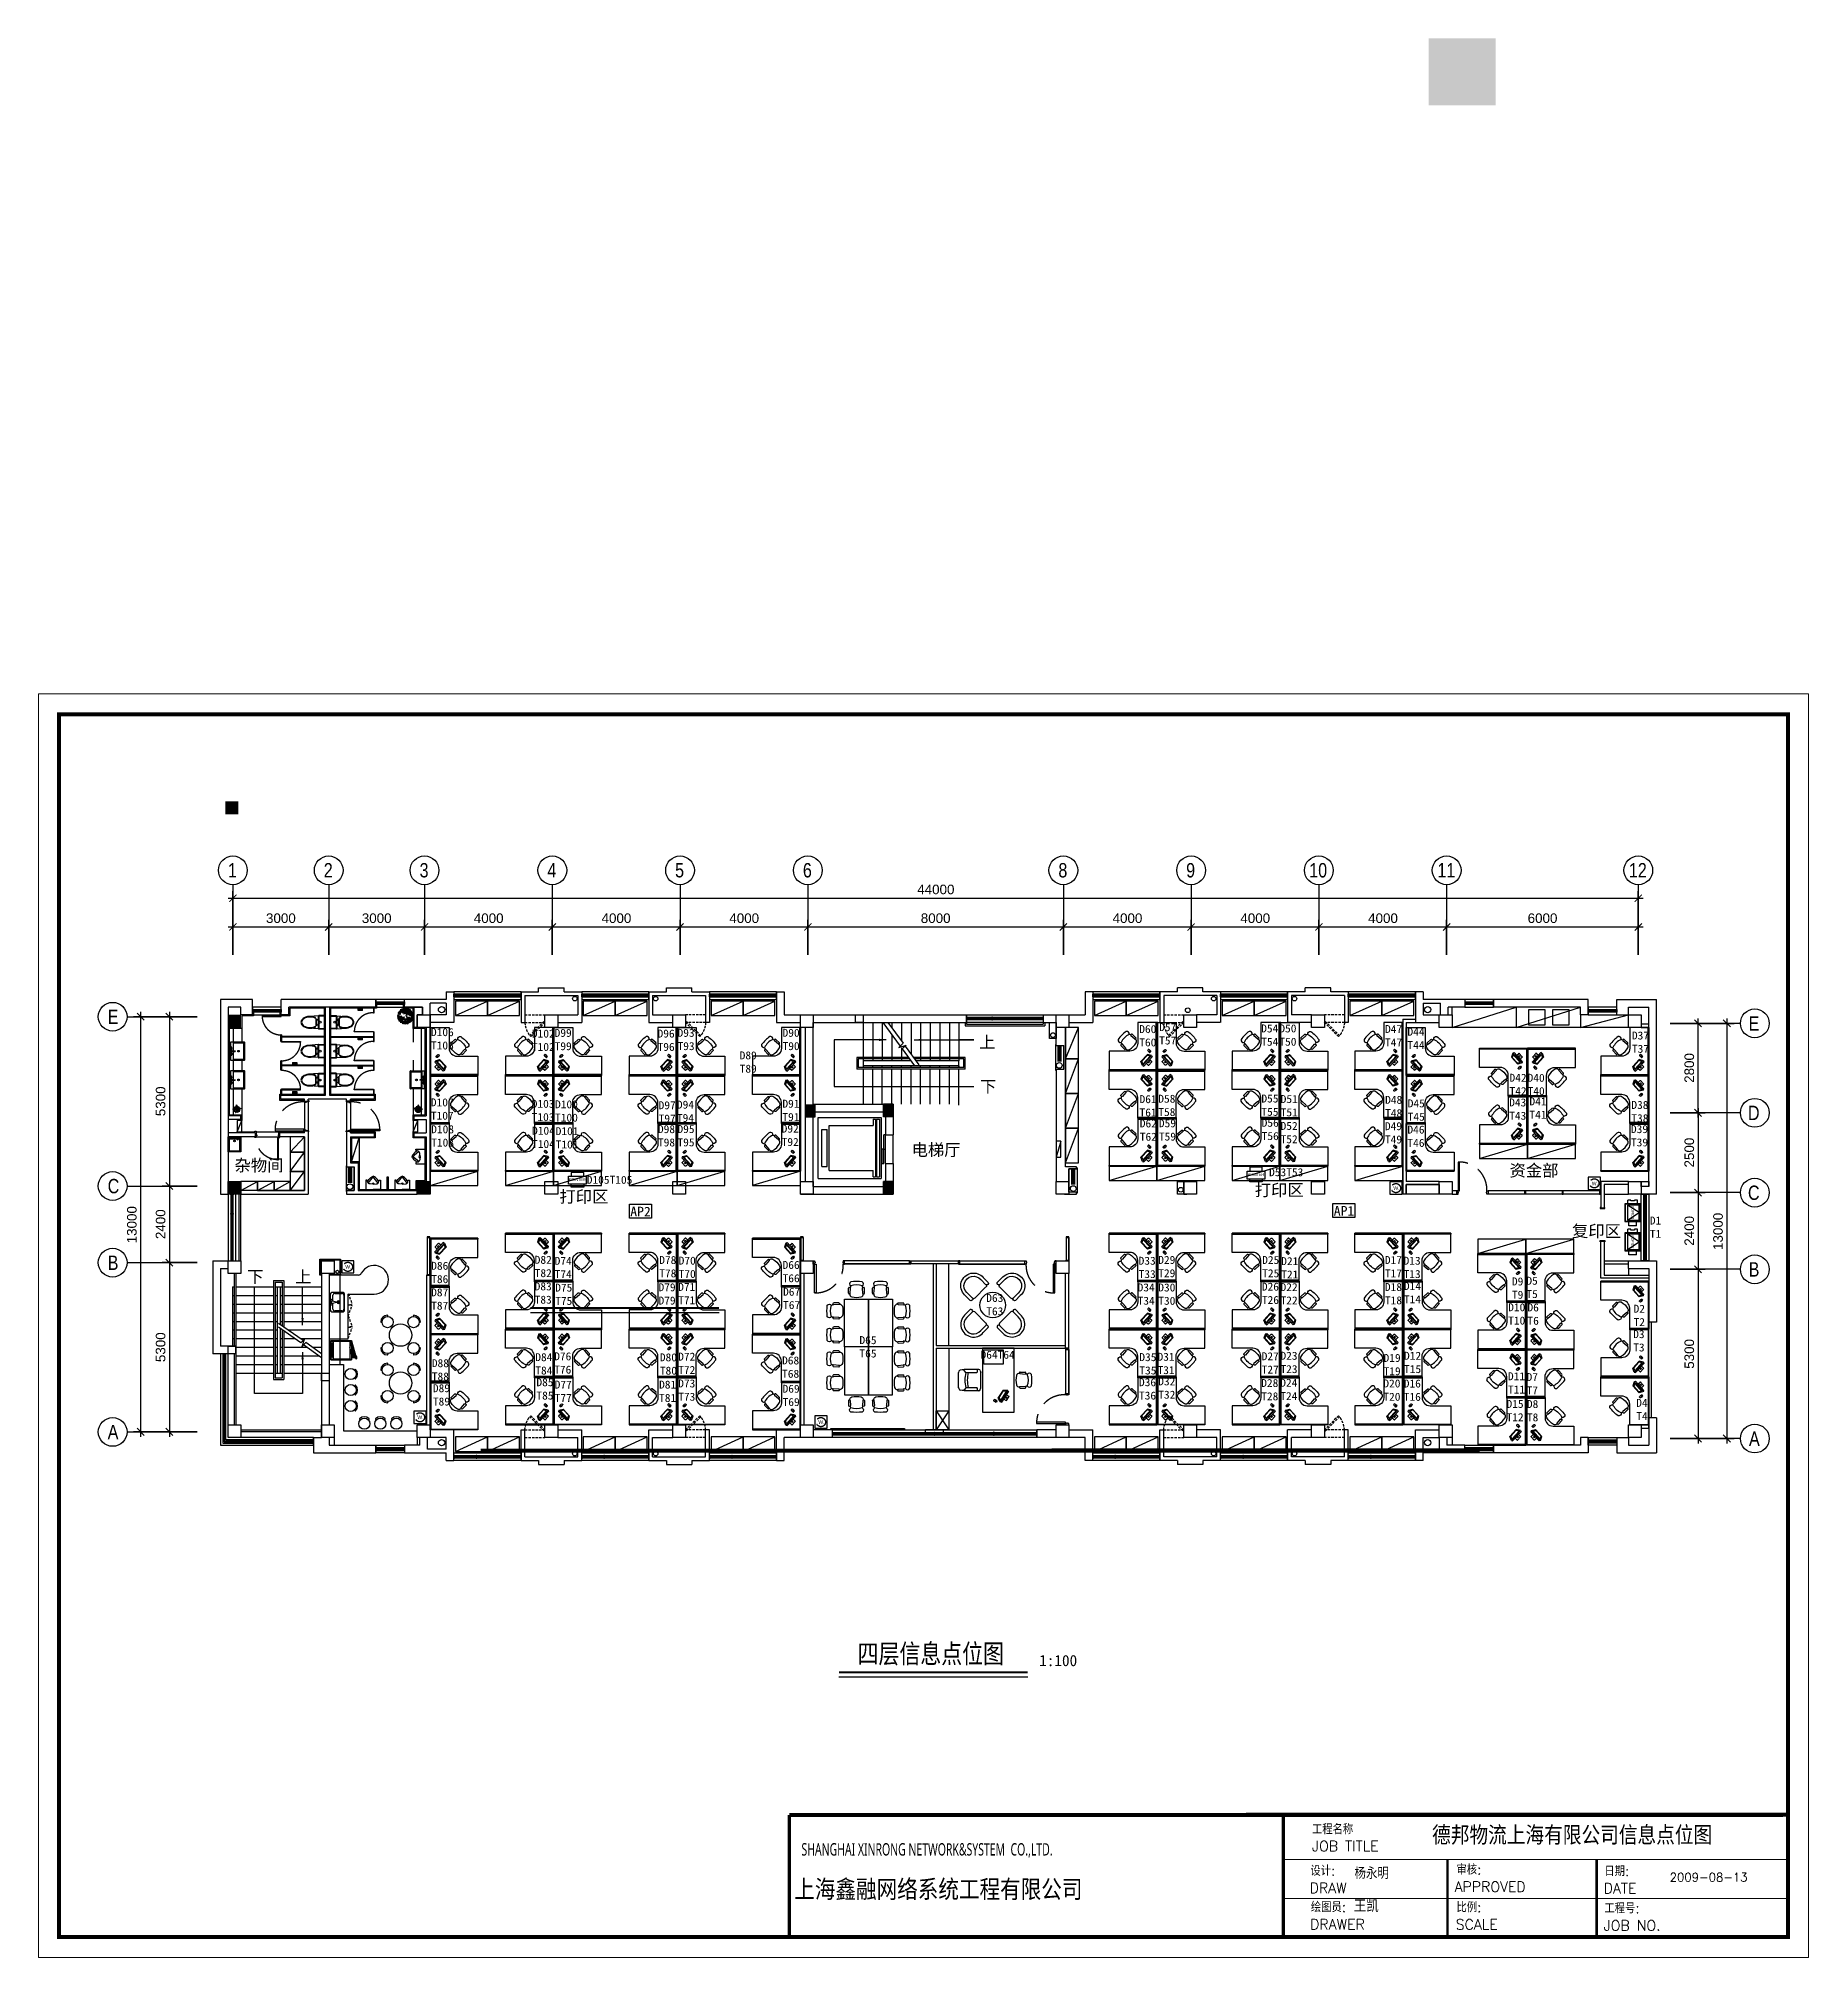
# Model space of a CAD drawing. Header units: millimetres. Extents: x 526420 to 928802, y 401925 to 509768.
# Drawn here: x 737686 to 793109, y 403321 to 463409 of the extents above; entities that cross this region are included whole.
import ezdxf
from ezdxf.enums import TextEntityAlignment as Align

# ---------------------------------------------------------------- set-up
doc = ezdxf.new("R2010")
doc.units = ezdxf.units.MM
doc.header["$LTSCALE"] = 3000
doc.header["$MEASUREMENT"] = 0
for name, pattern in [('CENTER', [2, 1.25, -0.25, 0.25, -0.25]), ('DASH', [0.35, 0.25, -0.1]), ('DASHED', [0.75, 0.5, -0.25]), ('DASHED2', [0.375, 0.25, -0.125]), ('HIDDEN', [0.375, 0.25, -0.125]), ('TRATTEGGIATA2', [0.375, 0.25, -0.125])]:
    doc.linetypes.add(name, pattern=pattern)
doc.layers.get('0').update_dxf_attribs({"linetype": 'CONTINUOUS'})
for name, color, linetype in [('4', 4, 'CONTINUOUS'), ('8', 8, 'CONTINUOUS'), ('A', 7, 'CONTINUOUS'), ('D-GJG', 7, 'CONTINUOUS'), ('D-WALL', 7, 'CONTINUOUS'), ('D-WINDOW', 7, 'CONTINUOUS'), ('P-DOOR', 7, 'CONTINUOUS'), ('P-FURNI-A', 7, 'CONTINUOUS'), ('P-FURNI-I', 7, 'CONTINUOUS'), ('P-STAIR', 7, 'CONTINUOUS'), ('P-TEXT', 7, 'CONTINUOUS'), ('P-WALL', 7, 'CONTINUOUS'), ('P-WC', 7, 'CONTINUOUS'), ('环控', 3, 'CONTINUOUS'), ('监控点', 160, 'CONTINUOUS'), ('窗台线', 7, 'CONTINUOUS')]:
    doc.layers.add(name, color=color, linetype=linetype)
doc.styles.add('Arial', font='ARIAL.TTF')
doc.styles.get("Standard").update_dxf_attribs({"font": 'romans.shx', "width": 0.65, "bigfont": 'hzfs1.shx'})
doc.styles.add('TITLE', font='ARIAL.TTF')
doc.styles.add('宋体', font='SimSun.ttf')
doc.dimstyles.new('ARROW-N150', dxfattribs={"dimscale": 150, "dimtxt": 2.5, "dimasz": 1.5, "dimexe": 1.5, "dimexo": 1.5, "dimgap": 0.8, "dimtad": 1, "dimdec": 0, "dimdsep": 46, "dimtxsty": 'Arial', "dimblk": 'ARCHTICK', "dimcen": 0, "dimdle": 1, "dimclrd": 6, "dimclre": 6, "dimclrt": 2, "dimadec": 0, "dimazin": 0, "dimtfac": 1, "dimtdec": 0, "dimtofl": 0, "dimtmove": 2, "dimatfit": 3, "dimfxl": 0, "dimtolj": 1, "dimtzin": 0, "dimarcsym": 0})

msp = doc.modelspace()

# ---------------------------------------------------------------- texts
at = {"color": 0, "style": 'Arial', "width": 0.8}
for s, p in [('1', (743621, 437140)), ('2', (746621, 437140)), ('3', (749621, 437140)), ('4', (753621, 437140)), ('5', (757621, 437140)), ('6', (761621, 437140)), ('8', (769621, 437140)), ('9', (773621, 437140)), ('10', (777475, 437140)), ('11', (781488, 437140)), ('12', (787483, 437140)), ('E', (739856, 432551)), ('E', (791230, 432343)), ('D', (791210, 429543)), ('C', (739856, 427251)), ('C', (791210, 427043)), ('B', (739856, 424851)), ('B', (791233, 424643)), ('A', (739856, 419551)), ('A', (791243, 419343))]:
    msp.add_text(s, height=450, dxfattribs=at).set_placement(p)
at = {"color": 0, "style": 'Arial'}
for s, p in [('44000', (765201, 436614)), ('3000', (744812, 435714)), ('3000', (747812, 435714)), ('4000', (751318, 435714)), ('4000', (755318, 435714)), ('4000', (759318, 435714)), ('8000', (765312, 435714)), ('4000', (771318, 435714)), ('4000', (775318, 435714)), ('4000', (779318, 435714)), ('6000', (784312, 435714))]:
    msp.add_text(s, height=300, dxfattribs=at).set_placement(p)
for s, p in [('2800', (789522, 430709)), ('5300', (741661, 429665)), ('2500', (789522, 428059)), ('13000', (740761, 425684)), ('2400', (741661, 425817)), ('2400', (789522, 425609)), ('13000', (790422, 425476)), ('5300', (741661, 421965)), ('5300', (789522, 421756))]:
    msp.add_text(s, height=300, rotation=90, dxfattribs=at).set_placement(p)
at = {"color": 0, "linetype": 'DASH', "style": 'TITLE'}
for p in [(787561, 426852), (787561, 425939)]:
    msp.add_text('COPIER', height=77.4, rotation=270, dxfattribs=at).set_placement(p)
at = {"layer": '4', "color": 0, "style": '宋体'}
msp.add_text('1:100', height=350, dxfattribs=at).set_placement((769019, 412446, -31883))
at = {"layer": '8', "color": 0, "style": '宋体', "width": 0.8}
msp.add_text('四层信息点位图', height=600, dxfattribs=at).set_placement((763334, 412536, -31883))
at = {"layer": 'A', "linetype": 'ByBlock', "lineweight": 0}
for s, height, p in [('工程名称', 322.2, (777561, 407184)), ('德邦物流上海有限公司信息点位图', 584.58, (781322, 406854)), ('JOB TITLE', 322.2, (777561, 406652)), ('设计:', 322.2, (777511, 405882)), ('审核:', 322.2, (782085, 405921)), ('日期:', 322.2, (786715, 405873)), ('上海鑫融网络系统工程有限公司', 644.45, (761351, 405119)), ('DRAW', 322.2, (777488, 405340)), ('杨永明', 359.3, (778890, 405785)), ('APPROVED', 322.2, (782026, 405380)), ('DATE', 322.2, (786692, 405331)), ('绘图员:', 322.2, (777526, 404745)), ('王凯', 389.3, (778871, 404744)), ('比例:', 322.2, (782085, 404741)), ('工程号:', 322.2, (786715, 404707)), ('DRAWER', 322.2, (777502, 404204)), ('SCALE', 322.2, (782062, 404199)), ('JOB NO.', 322.2, (786692, 404166))]:
    msp.add_text(s, height=height, dxfattribs=at).set_placement(p)
at = {"layer": 'A', "linetype": 'ByBlock', "lineweight": 0, "insert": (761577, 406904), "char_height": 386.672, "width": 20453.43, "attachment_point": 1}
msp.add_mtext('{\\fLucida Handwriting|b0|i0|c0|p66;SHANGHAI \\fLucida Handwriting|b0|i0|c134|p66;XINRONG\\fLucida Handwriting|b0|i0|c0|p66; NETWORK&SYSTEM  CO.,LTD.}', dxfattribs=at)
at = {"layer": 'P-FURNI-I', "color": 7, "linetype": 'DASH', "style": 'TITLE'}
msp.add_text('W.', height=115.2, dxfattribs=at).set_placement((780107, 427356))
at = {"layer": 'P-FURNI-I', "color": 0, "linetype": 'DASH', "style": 'TITLE'}
for p in [(786319, 427504), (747293, 424892), (749550, 420181), (762104, 420030)]:
    msp.add_text('W.', height=115.2, dxfattribs=at).set_placement(p)
at = {"layer": 'P-FURNI-I', "color": 6, "ltscale": 0.7, "attachment_point": 1}
for s, insert, char_height, width in [('{\\fKaiTi_GB2312|b0|i0|c134|p49;\\W1.05;\\C3;D106\\PT106}', (749977, 432421), 250, 596.97), ('{\\fKaiTi_GB2312|b0|i0|c134|p49;\\W1.05;\\C3;D102\\PT102}', (753136, 432376), 250, 596.97), ('{\\fKaiTi_GB2312|b0|i0|c134|p49;\\W1.05;\\C3;D99\\PT99}', (753848, 432398), 250, 339.37), ('{\\fKaiTi_GB2312|b0|i0|c134|p49;\\W1.05;\\C3;D96\\PT96}', (757070, 432377), 250, 339.37), ('{\\fKaiTi_GB2312|b0|i0|c134|p49;\\W1.05;\\C3;D93\\PT93}', (757696, 432400), 250, 339.37), ('{\\fKaiTi_GB2312|b0|i0|c134|p49;\\W1.05;\\C3;D90\\PT90}', (760984, 432401), 250, 339.37), ('{\\fKaiTi_GB2312|b0|i0|c134|p49;\\W1.05;\\C3;D60\\PT60}', (772153, 432517), 250, 339.37), ('{\\fKaiTi_GB2312|b0|i0|c134|p49;\\W1.05;\\C3;D57\\PT57}', (772775, 432577), 250, 339.37), ('{\\fKaiTi_GB2312|b0|i0|c134|p49;\\W1.05;\\C3;D54\\PT54}', (775970, 432537), 250, 339.37), ('{\\fKaiTi_GB2312|b0|i0|c134|p49;\\W1.05;\\C3;D50\\PT50}', (776539, 432538), 250, 339.37), ('{\\fKaiTi_GB2312|b0|i0|c134|p49;\\W1.05;\\C3;D47\\PT47}', (779848, 432519), 250, 528.81), ('{\\fKaiTi_GB2312|b0|i0|c134|p49;\\W1.05;\\C3;D44\\PT44}', (780549, 432435), 250, 339.37), ('{\\fKaiTi_GB2312|b0|i0|c134|p49;\\W1.05;\\C3;D37\\PT37}', (787577, 432316), 250, 339.37), ('{\\fKaiTi_GB2312|b0|i0|c134|p49;\\W1.05;\\C3;D89\\PT89}', (759642, 431694), 250, 339.37), ('{\\fKaiTi_GB2312|b0|i0|c134|p49;\\W1.05;\\C3;D42\\PT42}', (783743, 430993), 250, 339.37), ('{\\fKaiTi_GB2312|b0|i0|c134|p49;\\W1.05;\\C3;D40\\PT40}', (784310, 430992), 250, 528.81), ('{\\fKaiTi_GB2312|b0|i0|c134|p49;\\W1.05;\\C3;D61\\PT61}', (772160, 430323), 250, 339.37), ('{\\fKaiTi_GB2312|b0|i0|c134|p49;\\W1.05;\\C3;D55\\PT55}', (775977, 430343), 250, 339.37), ('{\\fKaiTi_GB2312|b0|i0|c134|p49;\\W1.05;\\C3;D51\\PT51}', (776580, 430327), 250, 339.37), ('{\\fKaiTi_GB2312|b0|i0|c134|p49;\\W1.05;\\C3;D48\\PT48}', (779850, 430302), 250, 339.37), ('{\\fKaiTi_GB2312|b0|i0|c134|p49;\\W1.05;\\C3;D41\\PT41}', (784368, 430253), 250, 339.37), ('{\\fKaiTi_GB2312|b0|i0|c134|p49;\\W1.05;\\C3;D107\\PT107}', (749973, 430223), 250, 339.37), ('{\\fKaiTi_GB2312|b0|i0|c134|p49;\\W1.05;\\C3;D103\\PT103}', (753131, 430178), 250, 339.37), ('{\\fKaiTi_GB2312|b0|i0|c134|p49;\\W1.05;\\C3;D100\\PT100}', (753862, 430162), 250, 339.37), ('{\\fKaiTi_GB2312|b0|i0|c134|p49;\\W1.05;\\C3;D97\\PT97}', (757103, 430132), 250, 339.37), ('{\\fKaiTi_GB2312|b0|i0|c134|p49;\\W1.05;\\C3;D94\\PT94}', (757677, 430151), 250, 339.37), ('{\\fKaiTi_GB2312|b0|i0|c134|p49;\\W1.05;\\C3;D91\\PT91}', (760980, 430181), 250, 339.37), ('{\\fKaiTi_GB2312|b0|i0|c134|p49;\\W1.05;\\C3;D45\\PT45}', (780558, 430191), 250, 339.37), ('{\\fKaiTi_GB2312|b0|i0|c134|p49;\\W1.05;\\C3;D43\\PT43}', (783734, 430221), 250, 339.37), ('{\\fKaiTi_GB2312|b0|i0|c134|p49;\\W1.05;\\C3;D38\\PT38}', (787560, 430142), 250, 339.37), ('{\\fKaiTi_GB2312|b0|i0|c134|p49;\\W1.05;\\C3;D108\\PT108}', (749984, 429381), 250, 339.37), ('{\\fKaiTi_GB2312|b0|i0|c134|p49;\\W1.05;\\C3;D104\\PT104}', (753142, 429336), 250, 339.37), ('{\\fKaiTi_GB2312|b0|i0|c134|p49;\\W1.05;\\C3;D101\\PT101}', (753882, 429321), 250, 339.37), ('{\\fKaiTi_GB2312|b0|i0|c134|p49;\\W1.05;\\C3;D98\\PT98}', (757083, 429385), 250, 472.17), ('{\\fKaiTi_GB2312|b0|i0|c134|p49;\\W1.05;\\C3;D95\\PT95}', (757694, 429388), 250, 596.97), ('{\\fKaiTi_GB2312|b0|i0|c134|p49;\\W1.05;\\C3;D92\\PT92}', (760956, 429400), 250, 339.37), ('{\\fKaiTi_GB2312|b0|i0|c134|p49;\\W1.05;\\C3;D62\\PT62}', (772169, 429564), 250, 339.37), ('{\\fKaiTi_GB2312|b0|i0|c134|p49;\\W1.05;\\C3;D59\\PT59}', (772766, 429568), 250, 339.37), ('{\\fKaiTi_GB2312|b0|i0|c134|p49;\\W1.05;\\C3;D56\\PT56}', (775985, 429584), 250, 339.37), ('{\\fKaiTi_GB2312|b0|i0|c134|p49;\\W1.05;\\C3;D52\\PT52}', (776577, 429485), 250, 339.37), ('{\\fKaiTi_GB2312|b0|i0|c134|p49;\\W1.05;\\C3;D49\\PT49}', (779844, 429477), 250, 339.37), ('{\\fKaiTi_GB2312|b0|i0|c134|p49;\\W1.05;\\C3;D39\\PT39}', (787546, 429386), 250, 339.37), ('{\\fKaiTi_GB2312|b0|i0|c134|p49;\\W1.05;\\C3;D53T53}', (776217, 428035), 250, 528.81), ('{\\fKaiTi_GB2312|b0|i0|c134|p49;\\W1.05;\\C3;D105T105}', (754854, 427799), 250, 1464.34), ('{\\fSimHei|b0|i0|c134|p2;\\W1.05;AP2}', (756216, 426830), 300, 434.34), ('{\\fSimHei|b0|i0|c134|p2;\\W1.05;AP1}', (778242, 426852), 300, 434.34), ('{\\fKaiTi_GB2312|b0|i0|c134|p49;\\W1.05;\\C3;D1\\PT1}', (788137, 426523), 250, 339.37), ('{\\fKaiTi_GB2312|b0|i0|c134|p49;\\W1.05;\\C3;D86\\PT86}', (749985, 425106), 250, 339.37), ('{\\fKaiTi_GB2312|b0|i0|c134|p49;\\W1.05;\\C3;D82\\PT82}', (753225, 425293), 250, 339.37), ('{\\fKaiTi_GB2312|b0|i0|c134|p49;\\W1.05;\\C3;D74\\PT74}', (753850, 425261), 250, 339.37), ('{\\fKaiTi_GB2312|b0|i0|c134|p49;\\W1.05;\\C3;D78\\PT78}', (757124, 425288), 250, 339.37), ('{\\fKaiTi_GB2312|b0|i0|c134|p49;\\W1.05;\\C3;D70\\PT70}', (757732, 425267), 250, 339.37), ('{\\fKaiTi_GB2312|b0|i0|c134|p49;\\W1.05;\\C3;D66\\PT66}', (760985, 425133), 250, 339.37), ('{\\fKaiTi_GB2312|b0|i0|c134|p49;\\W1.05;\\C3;D33\\PT33}', (772133, 425264), 250, 472.17), ('{\\fKaiTi_GB2312|b0|i0|c134|p49;\\W1.05;\\C3;D29\\PT29}', (772747, 425290), 250, 596.97), ('{\\fKaiTi_GB2312|b0|i0|c134|p49;\\W1.05;\\C3;D25\\PT25}', (776001, 425288), 250, 472.17), ('{\\fKaiTi_GB2312|b0|i0|c134|p49;\\W1.05;\\C3;D21\\PT21}', (776597, 425251), 250, 596.97), ('{\\fKaiTi_GB2312|b0|i0|c134|p49;\\W1.05;\\C3;D17\\PT17}', (779843, 425286), 250, 339.37), ('{\\fKaiTi_GB2312|b0|i0|c134|p49;\\W1.05;\\C3;D13\\PT13}', (780427, 425265), 250, 339.37), ('{\\fKaiTi_GB2312|b0|i0|c134|p49;\\W1.05;\\C3;D87\\PT87}', (749983, 424274), 250, 596.97), ('{\\fKaiTi_GB2312|b0|i0|c134|p49;\\W1.05;\\C3;D83\\PT83}', (753223, 424462), 250, 596.97), ('{\\fKaiTi_GB2312|b0|i0|c134|p49;\\W1.05;\\C3;D75\\PT75}', (753866, 424423), 250, 472.17), ('{\\fKaiTi_GB2312|b0|i0|c134|p49;\\W1.05;\\C3;D79\\PD79}', (757100, 424434), 250, 596.97), ('{\\fKaiTi_GB2312|b0|i0|c134|p49;\\W1.05;\\C3;D71\\PT71}', (757717, 424445), 250, 339.37), ('{\\fKaiTi_GB2312|b0|i0|c134|p49;\\W1.05;\\C3;D67\\PT67}', (761001, 424294), 250, 339.37), ('{\\fKaiTi_GB2312|b0|i0|c134|p49;\\W1.05;\\C3;D34\\PT34}', (772101, 424429), 250, 339.37), ('{\\fKaiTi_GB2312|b0|i0|c134|p49;\\W1.05;\\C3;D30\\PT30}', (772748, 424427), 250, 339.37), ('{\\fKaiTi_GB2312|b0|i0|c134|p49;\\W1.05;\\C3;D26\\PT26}', (775991, 424453), 250, 339.37), ('{\\fKaiTi_GB2312|b0|i0|c134|p49;\\W1.05;\\C3;D22\\PT22}', (776576, 424438), 250, 339.37), ('{\\fKaiTi_GB2312|b0|i0|c134|p49;\\W1.05;\\C3;D18\\PT18}', (779843, 424441), 250, 339.37), ('{\\fKaiTi_GB2312|b0|i0|c134|p49;\\W1.05;\\C3;D14\\PT14}', (780438, 424473), 250, 339.37), ('{\\fKaiTi_GB2312|b0|i0|c134|p49;\\W1.05;\\C3;D5\\PT5}', (784273, 424638), 250, 343.02), ('{\\fKaiTi_GB2312|b0|i0|c134|p49;\\W1.05;\\C3;D63\\PT63}', (767362, 424099), 250, 339.37), ('{\\fKaiTi_GB2312|b0|i0|c134|p49;\\W1.05;\\C3;D10\\PT10}', (783702, 423808), 250, 339.37), ('{\\fKaiTi_GB2312|b0|i0|c134|p49;\\W1.05;\\C3;D6\\PT6}', (784306, 423803), 250, 339.37), ('{\\fKaiTi_GB2312|b0|i0|c134|p49;\\W1.05;\\C3;D2\\PT2}', (787629, 423762), 250, 339.37), ('{\\fKaiTi_GB2312|b0|i0|c134|p49;\\W1.05;\\C3;D65\\PT65}', (763392, 422778), 250, 339.37), ('{\\fKaiTi_GB2312|b0|i0|c134|p49;\\W1.05;\\C3;D3\\PT3}', (787617, 422966), 250, 339.37), ('{\\fKaiTi_GB2312|b0|i0|c134|p49;\\W1.05;\\C3;D88\\PT88}', (750004, 422057), 250, 339.37), ('{\\fKaiTi_GB2312|b0|i0|c134|p49;\\W1.05;\\C3;D84\\PT84}', (753244, 422245), 250, 339.37), ('{\\fKaiTi_GB2312|b0|i0|c134|p49;\\W1.05;\\C3;D76\\PT76}', (753835, 422272), 250, 339.37), ('{\\fKaiTi_GB2312|b0|i0|c134|p49;\\W1.05;\\C3;D80\\PT80}', (757143, 422240), 250, 339.37), ('{\\fKaiTi_GB2312|b0|i0|c134|p49;\\W1.05;\\C3;D72\\PT72}', (757717, 422262), 250, 339.37), ('{\\fKaiTi_GB2312|b0|i0|c134|p49;\\W1.05;\\C3;D68\\PT68}', (760970, 422143), 250, 339.37), ('{\\fKaiTi_GB2312|b0|i0|c134|p49;\\W1.05;\\C3;D64T64}', (767183, 422321), 250, 339.37), ('{\\fKaiTi_GB2312|b0|i0|c134|p49;\\W1.05;\\C3;D35\\PT35}', (772155, 422246), 250, 339.37), ('{\\fKaiTi_GB2312|b0|i0|c134|p49;\\W1.05;\\C3;D31\\PT31}', (772724, 422257), 250, 339.37), ('{\\fKaiTi_GB2312|b0|i0|c134|p49;\\W1.05;\\C3;D27\\PT27}', (775985, 422273), 250, 339.37), ('{\\fKaiTi_GB2312|b0|i0|c134|p49;\\W1.05;\\C3;D23\\PT23}', (776573, 422289), 250, 339.37), ('{\\fKaiTi_GB2312|b0|i0|c134|p49;\\W1.05;\\C3;D19\\PT19}', (779800, 422222), 250, 339.37), ('{\\fKaiTi_GB2312|b0|i0|c134|p49;\\W1.05;\\C3;D12\\PT15}', (780442, 422289), 250, 339.37), ('{\\fKaiTi_GB2312|b0|i0|c134|p49;\\W1.05;\\C3;D89\\PT89}', (750037, 421273), 250, 339.37), ('{\\fKaiTi_GB2312|b0|i0|c134|p49;\\W1.05;\\C3;D85\\PT85}', (753278, 421460), 250, 339.37), ('{\\fKaiTi_GB2312|b0|i0|c134|p49;\\W1.05;\\C3;D77\\PT77}', (753850, 421386), 250, 339.37), ('{\\fKaiTi_GB2312|b0|i0|c134|p49;\\W1.05;\\C3;D81\\PT81}', (757119, 421386), 250, 339.37), ('{\\fKaiTi_GB2312|b0|i0|c134|p49;\\W1.05;\\C3;D73\\PT73}', (757717, 421423), 250, 339.37), ('{\\fKaiTi_GB2312|b0|i0|c134|p49;\\W1.05;\\C3;D69\\PT69}', (760985, 421257), 250, 339.37), ('{\\fKaiTi_GB2312|b0|i0|c134|p49;\\W1.05;\\C3;D36\\PT36}', (772144, 421460), 250, 339.37), ('{\\fKaiTi_GB2312|b0|i0|c134|p49;\\W1.05;\\C3;D32\\PT32}', (772747, 421488), 250, 339.37), ('{\\fKaiTi_GB2312|b0|i0|c134|p49;\\W1.05;\\C3;D28\\PT28}', (775971, 421436), 250, 339.37), ('{\\fKaiTi_GB2312|b0|i0|c134|p49;\\W1.05;\\C3;D24\\PT24}', (776568, 421444), 250, 339.37), ('{\\fKaiTi_GB2312|b0|i0|c134|p49;\\W1.05;\\C3;D20\\PT20}', (779795, 421422), 250, 339.37), ('{\\fKaiTi_GB2312|b0|i0|c134|p49;\\W1.05;\\C3;D16\\PT16}', (780433, 421420), 250, 339.37), ('{\\fKaiTi_GB2312|b0|i0|c134|p49;\\W1.05;\\C3;D11\\PT11}', (783696, 421647), 250, 339.37), ('{\\fKaiTi_GB2312|b0|i0|c134|p49;\\W1.05;\\C3;D7\\PT7}', (784279, 421622), 250, 339.37), ('{\\fKaiTi_GB2312|b0|i0|c134|p49;\\W1.05;\\C3;D15\\PT12}', (783650, 420782), 250, 339.37), ('{\\fKaiTi_GB2312|b0|i0|c134|p49;\\W1.05;\\C3;D8\\PT8}', (784289, 420778), 250, 339.37), ('{\\fKaiTi_GB2312|b0|i0|c134|p49;\\W1.05;\\C3;D4\\PT4}', (787712, 420815), 250, 339.37)]:
    msp.add_mtext(s, dxfattribs=dict(at, insert=insert, char_height=char_height, width=width))
at = {"layer": 'P-FURNI-I', "color": 1, "ltscale": 0.7, "char_height": 250, "width": 339.37, "attachment_point": 1}
for s, insert in [('{\\fKaiTi_GB2312|b0|i0|c134|p49;\\W1.05;\\C3;D58\\PT58}', (772749, 430337)), ('{\\fKaiTi_GB2312|b0|i0|c134|p49;\\W1.05;\\C3;D46\\PT46}', (780548, 429370)), ('{\\fKaiTi_GB2312|b0|i0|c134|p49;\\W1.05;\\C3;D9\\PT9}', (783820, 424616))]:
    msp.add_mtext(s, dxfattribs=dict(at, insert=insert))
at = {"layer": 'P-TEXT', "color": 7, "style": 'Arial'}
for s, p in [('上', (767647, 431798)), ('电梯厅', (766558, 428423)), ('资金部', (785279, 427778)), ('下', (744736, 424453)), ('上', (746236, 424453))]:
    msp.add_text(s, height=375, dxfattribs=at).set_placement(p, align=Align.RIGHT)
at = {"layer": 'P-TEXT', "color": 0, "style": 'Arial'}
msp.add_text('下', height=375, dxfattribs=at).set_placement((767677, 430407), align=Align.RIGHT)
at = {"layer": 'P-TEXT', "color": 7, "style": 'Arial'}
for s, p in [('杂物间', (743826, 427941)), ('打印区', (753998, 426960)), ('打印区', (775769, 427166))]:
    msp.add_text(s, height=375, dxfattribs=at).set_placement(p)
at = {"layer": 'P-TEXT', "color": 0, "style": 'Arial'}
msp.add_text(' 复印区', height=375, dxfattribs=at).set_placement((785554, 425881))

# ---------------------------------------------------------------- blocks, each defined once
blk = doc.blocks.new('管道门')
at = {"layer": 'P-DOOR', "color": 8, "linetype": 'DASHED', "ltscale": 0.05}
for p, q in [((14040, 31492), (14670, 31492)), ((14040, 31252), (14670, 31252))]:
    blk.add_line(p, q, dxfattribs=at)
blk.add_lwpolyline([(14225, 30807), (14670, 31252), (14639, 31284), (14193, 30838)], close=True, dxfattribs=at)
blk.add_arc((14820, 31305), 782, 183.87552, 216.64804, dxfattribs=at)
blk = doc.blocks.new('_ArchTick')
at = {"color": 0, "linetype": 'ByBlock', "const_width": 0.15}
blk.add_lwpolyline([(-0.5, -0.5), (0.5, 0.5)], dxfattribs=at)
blk = doc.blocks.new('A$C337D3382')
at = {"layer": 'P-FURNI-I'}
for p, q in [((-630, 254), (-793, 250)), ((-627, 203), (-788, 190)), ((-611, 212), (-617, 211)), ((-630, -254), (-793, -250)), ((-627, -203), (-788, -190)), ((-611, -212), (-617, -211)), ((-611, -212), (-617, -211))]:
    blk.add_line(p, q, dxfattribs=at)
for centre, radius, start, end in [((383, 0), 1384, 172.59073, 187.40927), ((-923, 140), 76.4, 30.39269, 149.60731), ((-387, 0), 503, 159.20895, 200.79105), ((-779, 21), 177, 97.33471, 116.21221), ((-781, 221), 31.7, 112.15642, 257.13371), ((-639, 228), 27.9, 296.04311, 71.28384), ((-603, 124), 88.6, 16.10866, 95), ((-1124, 0), 624, 346.27501, 13.72499), ((-923, -140), 76.4, 210.39269, 329.60731), ((-779, -23), 177, 243.61801, 261.90476), ((-781, -221), 31.7, 102.86629, 247.84358), ((-639, -228), 27.9, 288.71616, 63.95689), ((-603, -124), 88.6, 265, 343.89134)]:
    blk.add_arc(centre, radius, start, end, dxfattribs=at)
blk = doc.blocks.new('A$C1ECD2190')
at = {"layer": 'P-FURNI-I', "ltscale": 5}
for points in [[(550, 3550), (1300, 3550), (1300, 2050), (550, 2050), (550, 3550)], [(550, 3550), (1300, 3550), (1300, 2050), (550, 2050), (550, 3550)], [(1300, 3550), (2050, 3550), (2050, 2050), (1300, 2050), (1300, 3550)], [(1300, 3550), (2050, 3550), (2050, 2050), (1300, 2050), (1300, 3550)], [(550, 550), (1300, 550), (1300, 2050), (550, 2050), (550, 550)], [(550, 550), (1300, 550), (1300, 2050), (550, 2050), (550, 550)], [(1300, 550), (2050, 550), (2050, 2050), (1300, 2050), (1300, 550)], [(1300, 550), (2050, 550), (2050, 2050), (1300, 2050), (1300, 550)]]:
    blk.add_lwpolyline(points, dxfattribs=at)
at = {"layer": 'P-FURNI-I', "rotation": 270}
for p in [(925, 3100), (1675, 3100)]:
    blk.add_blockref('A$C337D3382', p, dxfattribs=at)
at = {"layer": 'P-FURNI-I', "extrusion": (0, 0, -1), "zscale": -1, "rotation": 180}
for p in [(-1000, 3175), (-1000, 2425), (-1000, 1675), (-1000, 925)]:
    blk.add_blockref('A$C337D3382', p, dxfattribs=at)
at = {"layer": 'P-FURNI-I', "extrusion": (0, 0, -1), "xscale": -1, "zscale": -1, "rotation": 180}
for p in [(-1600, 3175), (-1600, 2425), (-1600, 1675), (-1600, 925)]:
    blk.add_blockref('A$C337D3382', p, dxfattribs=at)
at = {"layer": 'P-FURNI-I', "xscale": -1, "rotation": 270}
for p in [(925, 1000), (1675, 1000)]:
    blk.add_blockref('A$C337D3382', p, dxfattribs=at)
blk = doc.blocks.new('01')
at = {"layer": 'P-FURNI-I'}
for p, q in [((432934, 369923), (432939, 369761)), ((432977, 369943), (432978, 369937)), ((432977, 369943), (432978, 369937)), ((432986, 369927), (432999, 369766)), ((433392, 369927), (433379, 369766)), ((433401, 369943), (433400, 369937)), ((433443, 369923), (433439, 369761))]:
    blk.add_line(p, q, dxfattribs=at)
for centre, radius, start, end in [((432961, 369914), 27.9, 26.04311, 161.28384), ((432968, 369773), 31.7, 202.15642, 347.13371), ((433049, 369631), 76.4, 120.39269, 239.60731), ((433065, 369951), 88.6, 106.10866, 185), ((433165, 369775), 177, 188.09524, 206.38199), ((433189, 370167), 503, 249.20895, 290.79105), ((433189, 370937), 1384, 262.59073, 277.40927), ((433189, 369430), 624, 76.27501, 103.72499), ((433312, 369951), 88.6, 355, 73.89134), ((433329, 369631), 76.4, 300.39269, 59.60731), ((433210, 369775), 177, 333.78779, 352.66529), ((433410, 369773), 31.7, 192.86629, 337.84358), ((433417, 369914), 27.9, 18.71616, 153.95689)]:
    blk.add_arc(centre, radius, start, end, dxfattribs=at)
blk = doc.blocks.new('fgh')
at = {"layer": 'P-FURNI-I', "color": 8, "linetype": 'ByBlock'}
for p, q in [((2881640, 1539536), (2881644, 1539564)), ((2881640, 1539536), (2881640, 1539516)), ((2881641, 1539504), (2881647, 1539481)), ((2881686, 1539573), (2881653, 1539573)), ((2881670, 1539573), (2881670, 1539533)), ((2881698, 1539504), (2881692, 1539481)), ((2881700, 1539536), (2881696, 1539564)), ((2881700, 1539536), (2881700, 1539516)), ((2881861, 1539717), (2881861, 1539805)), ((2881871, 1539815), (2882011, 1539815)), ((2881921, 1539717), (2881921, 1539766)), ((2881921, 1539766), (2881961, 1539766)), ((2881961, 1539717), (2881961, 1539766)), ((2882021, 1539717), (2882021, 1539805))]:
    blk.add_line(p, q, dxfattribs=at)
at = {"layer": 'P-FURNI-I', "color": 8}
for p, q in [((2881731, 1539677), (2881748, 1539717)), ((2881731, 1539677), (2882152, 1539677)), ((2881731, 1539677), (2881793, 1539557)), ((2881748, 1539717), (2882135, 1539717)), ((2881775, 1539657), (2882108, 1539657)), ((2881775, 1539657), (2881820, 1539569)), ((2881793, 1539557), (2882090, 1539557)), ((2881820, 1539569), (2882063, 1539569)), ((2882108, 1539657), (2882063, 1539569)), ((2882152, 1539677), (2882090, 1539557)), ((2882151, 1539677), (2882135, 1539717))]:
    blk.add_line(p, q, dxfattribs=at)
at = {"layer": 'P-FURNI-I', "color": 8, "linetype": 'ByBlock'}
for centre, radius, start, end in [((2881670, 1539666), 133, 256.97682, 283.02318), ((2881690, 1539516), 50, 180, 194.34341), ((2881653, 1539563), 10, 90, 171.89698), ((2881657, 1539483), 10, 194.34341, 270), ((2881670, 1539560), 88, 261.62915, 278.37085), ((2881682, 1539483), 10, 270, 345.65659), ((2881686, 1539563), 10, 8.10302, 90), ((2881650, 1539516), 50, 345.65659, 0), ((2881871, 1539805), 10, 90, 180), ((2882011, 1539805), 10, 0, 90)]:
    blk.add_arc(centre, radius, start, end, dxfattribs=at)
blk = doc.blocks.new('A$C5CE27DA8')
at = {"layer": 'P-FURNI-I'}
for points in [[(1500, 6000), (1500, 4500), (900, 4500), (900, 5150, 0.414213), (650, 5400), (0, 5400), (0, 6000), (1500, 6000)], [(1500, 3000), (1500, 4500), (900, 4500), (900, 3850, -0.414213), (650, 3600), (0, 3600), (0, 3000), (1500, 3000)]]:
    blk.add_lwpolyline(points, format="xyb", close=True, dxfattribs=at)
at = {"layer": 'P-FURNI-I', "color": 8}
for points in [[(0, 6000), (0, 5975), (1500, 5975), (1500, 6000)], [(1475, 3000), (1500, 3000), (1500, 6000), (1475, 6000)], [(900, 4475), (900, 4525), (1475, 4525), (1475, 4475)], [(0, 3025), (0, 3000), (1500, 3000), (1500, 3025)]]:
    blk.add_lwpolyline(points, close=True, dxfattribs=at)
at = {"layer": 'P-FURNI-I', "color": 6, "extrusion": (0, 0, -1), "zscale": -1, "rotation": 44.99999999999079}
blk.add_blockref('01', (-45398, -562724), dxfattribs=at)
at = {"layer": 'P-FURNI-I', "color": 8, "xscale": -1, "rotation": 312.5296455919008}
blk.add_blockref('fgh', (814667, -3158865), dxfattribs=at)
at = {"layer": 'P-FURNI-I', "color": 6, "extrusion": (0, 0, -1), "xscale": -1, "zscale": -1, "rotation": 134.9999999999998}
blk.add_blockref('01', (-45398, 571724), dxfattribs=at)
at = {"layer": 'P-FURNI-I', "color": 8, "rotation": 227.4703544080915}
blk.add_blockref('fgh', (814667, 3167865), dxfattribs=at)
blk = doc.blocks.new('A$C05365A02')
at = {"layer": 'P-FURNI-I'}
blk.add_lwpolyline([(0, 0), (0, 1500), (600, 1500), (600, 850, 0.414213), (850, 600), (1500, 600), (1500, 0), (0, 0)], format="xyb", close=True, dxfattribs=at)
at = {"layer": 'P-FURNI-I', "color": 8}
for points in [[(25, 1500), (0, 1500), (0, 0), (25, 0)], [(1500, 0), (1500, 25), (0, 25), (0, 0)]]:
    blk.add_lwpolyline(points, close=True, dxfattribs=at)
at = {"layer": 'P-FURNI-I', "color": 6, "extrusion": (0, 0, -1), "zscale": -1, "rotation": 225}
blk.add_blockref('01', (43898, 568724), dxfattribs=at)
at = {"layer": 'P-FURNI-I', "color": 8, "xscale": -1, "rotation": 132.5296455918483}
blk.add_blockref('fgh', (-813167, 3164865), dxfattribs=at)
blk = doc.blocks.new('1000')
at = {"layer": 'P-FURNI-I', "ltscale": 100}
blk.add_line((28802, 29151), (29802, 29601), dxfattribs=at)
blk.add_lwpolyline([(28802, 29151), (29802, 29151), (29802, 29601), (28802, 29601)], close=True, dxfattribs=at)
blk = doc.blocks.new('1500')
at = {"layer": 'P-FURNI-I', "ltscale": 100}
blk.add_line((29562, 20821), (31062, 21271), dxfattribs=at)
blk.add_lwpolyline([(29562, 20821), (31062, 20821), (31062, 21271), (29562, 21271)], close=True, dxfattribs=at)
blk = doc.blocks.new('A$C6D834BF3')
at = {"layer": 'P-FURNI-I', "linetype": 'ByBlock'}
for p, q in [((10, 1277), (0, 1236)), ((0, 764), (0, 1236)), ((174, 1335), (50, 1314)), ((153, 1314), (106, 1324)), ((631, 1335), (174, 1335)), ((223, 1236), (185, 1293)), ((223, 1236), (570, 1236)), ((679, 1297), (694, 1236)), ((694, 764), (694, 1236)), ((174, 665), (50, 686)), ((153, 686), (106, 676)), ((631, 665), (174, 665)), ((223, 764), (185, 707)), ((570, 764), (223, 764)), ((679, 703), (694, 764))]:
    blk.add_line(p, q, dxfattribs=at)
at = {"layer": 'P-FURNI-I'}
blk.add_lwpolyline([(1744, 0), (1744, 2000), (744, 2000), (744, 0)], close=True, dxfattribs=at)
at = {"layer": 'P-FURNI-I', "color": 8, "linetype": 'DASHED', "ltscale": 10}
blk.add_lwpolyline([(1394, 1950), (1394, 1500), (794, 1500), (794, 1950)], close=True, dxfattribs=at)
at = {"layer": 'P-FURNI-I', "linetype": 'ByBlock'}
for centre, radius, start, end in [((59, 1265), 49.6, 99.46232, 165.96376), ((144, 1265), 49.6, 33.69007, 78.69007), ((1330, 1000), 1132, 167.98199, 192.01801), ((1404, 1000), 1132, 167.98199, 192.01801), ((533, 1285), 62, 306.8699, 53.1301), ((631, 1285), 49.6, 14.03624, 90), ((91, 767), 91, 181.77874, 243.52225), ((144, 735), 49.6, 281.30993, 326.30993), ((533, 715), 62, 306.8699, 53.1301), ((631, 715), 49.6, 270, 345.96376)]:
    blk.add_arc(centre, radius, start, end, dxfattribs=at)
at = {"layer": 'P-FURNI-I', "extrusion": (0, 0, -1), "xscale": -1, "zscale": -1, "rotation": 180}
blk.add_blockref('A$C337D3382', (-1294, 1000), dxfattribs=at)
at = {"layer": 'P-FURNI-I', "color": 8, "xscale": -1, "rotation": 237.5296455919103}
blk.add_blockref('fgh', (-2844763, -1604313), dxfattribs=at)
blk = doc.blocks.new('A$C7DD41DBC')
at = {"layer": 'P-FURNI-I', "color": 8, "linetype": 'DASHED2', "ltscale": 0.1}
for p, q in [((0, 350), (119, 30)), ((0, -350), (119, -30))]:
    blk.add_line(p, q, dxfattribs=at)
for centre, start, end in [((12, 202), 266.67801, 301.98014), ((12, -202), 58.01986, 93.32199)]:
    blk.add_arc(centre, 203, start, end, dxfattribs=at)
blk = doc.blocks.new('A$C30216808')
at = {"color": 8, "linetype": 'DASH'}
for p, q in [((-2.63, 1.19), (2.63, 1.19)), ((2.63, -1.19), (-2.63, -1.19))]:
    blk.add_line(p, q, dxfattribs=at)
at = {"color": 1, "linetype": 'DASH'}
for p, q in [((-2.63, -1.19), (-2.63, 1.19)), ((1.85, 2.32), (-1.85, 2.32)), ((-1.85, 2.32), (-1.85, 1.19)), ((1.85, 1.19), (1.85, 2.32)), ((2.63, 1.19), (2.63, -1.19)), ((-1.85, -2.07), (-1.85, -1.19)), ((1.85, -2.07), (-1.85, -2.07)), ((1.85, -1.19), (1.85, -2.07))]:
    blk.add_line(p, q, dxfattribs=at)
at = {"color": 1, "linetype": 'DASH', "style": 'Arial'}
blk.add_text('PRINTER', height=0.8, dxfattribs=at).set_placement((-2.47, -0.26))
blk = doc.blocks.new('日期')
at = {"layer": 'A', "linetype": 'ByBlock', "lineweight": 0}
blk.add_text('2009-08-13', height=268.1, dxfattribs=at).set_placement((577160, 406164))

# ---------------------------------------------------------------- hatches: boundary and pattern name
at = {"layer": 'D-WALL', "ltscale": 100}
for points in [[(781215, 461309), (783315, 461309), (783315, 463409), (781215, 463409)], [(743543, 439520), (743543, 439120), (743943, 439120), (743943, 439520)]]:
    msp.add_hatch(color=7, dxfattribs=at).paths.add_polyline_path(points)

# ---------------------------------------------------------------- linework, layer by layer
at = {"color": 0, "linetype": 'CENTER'}
for p, q in [((743776, 436913), (743776, 434713)), ((746776, 436913), (746776, 434713)), ((749776, 436913), (749776, 434713)), ((753776, 436913), (753776, 434713)), ((757776, 436913), (757776, 434713)), ((761776, 436913), (761776, 434713)), ((769776, 436913), (769776, 434713)), ((773776, 436913), (773776, 434713)), ((777776, 436913), (777776, 434713)), ((781776, 436913), (781776, 434713)), ((787776, 436913), (787776, 434713)), ((740462, 432779), (742662, 432779)), ((790973, 432571), (788773, 432571)), ((790973, 429771), (788773, 429771)), ((740462, 427479), (742662, 427479)), ((790973, 427271), (788773, 427271)), ((740462, 425079), (742662, 425079)), ((790973, 424871), (788773, 424871)), ((740462, 419779), (742662, 419779)), ((790973, 419571), (788773, 419571))]:
    msp.add_line(p, q, dxfattribs=at)
at = {"color": 0, "ltscale": 0.7}
for p, q in [((743626, 436488), (787926, 436488)), ((743776, 434713), (743776, 436713)), ((787776, 434713), (787776, 436713)), ((743776, 434713), (743776, 435813)), ((746776, 434713), (746776, 435813)), ((746776, 434713), (746776, 435813)), ((749776, 434713), (749776, 435813)), ((749776, 434713), (749776, 435813)), ((753776, 434713), (753776, 435813)), ((753776, 434713), (753776, 435813)), ((757776, 434713), (757776, 435813)), ((757776, 434713), (757776, 435813)), ((761776, 434713), (761776, 435813)), ((761776, 434713), (761776, 435813)), ((769776, 434713), (769776, 435813)), ((769776, 434713), (769776, 435813)), ((773776, 434713), (773776, 435813)), ((773776, 434713), (773776, 435813)), ((777776, 434713), (777776, 435813)), ((777776, 434713), (777776, 435813)), ((781776, 434713), (781776, 435813)), ((781776, 434713), (781776, 435813)), ((787776, 434713), (787776, 435813)), ((743626, 435588), (746926, 435588)), ((746626, 435588), (749926, 435588)), ((749626, 435588), (753926, 435588)), ((753626, 435588), (757926, 435588)), ((757626, 435588), (761926, 435588)), ((761626, 435588), (769926, 435588)), ((769626, 435588), (773926, 435588)), ((773626, 435588), (777926, 435588)), ((777626, 435588), (781926, 435588)), ((781626, 435588), (787926, 435588)), ((742662, 432779), (740662, 432779)), ((740887, 432929), (740887, 419629)), ((742662, 432779), (741562, 432779)), ((741787, 432929), (741787, 427329)), ((789648, 429621), (789648, 432721)), ((790548, 432721), (790548, 419421)), ((788773, 432571), (789873, 432571)), ((788773, 432571), (790773, 432571)), ((788773, 429771), (789873, 429771)), ((788773, 429771), (789873, 429771)), ((789648, 429921), (789648, 427121)), ((742662, 427479), (741562, 427479)), ((742662, 427479), (741562, 427479)), ((741787, 427629), (741787, 424929)), ((788773, 427271), (789873, 427271)), ((788773, 427271), (789873, 427271)), ((789648, 427421), (789648, 424721)), ((742662, 425079), (741562, 425079)), ((742662, 425079), (741562, 425079)), ((741787, 425229), (741787, 419629)), ((788773, 424871), (789873, 424871)), ((788773, 424871), (789873, 424871)), ((789648, 425021), (789648, 419421)), ((742662, 419779), (740662, 419779)), ((742662, 419779), (741562, 419779)), ((788773, 419571), (789873, 419571)), ((788773, 419571), (790773, 419571))]:
    msp.add_line(p, q, dxfattribs=at)
at = {"color": 0, "linetype": 'ByBlock'}
for p, q in [((740999, 432667), (740774, 432892)), ((741899, 432667), (741674, 432892)), ((789760, 432459), (789535, 432684)), ((790660, 432459), (790435, 432684)), ((789760, 429659), (789535, 429884)), ((789535, 429884), (789760, 429659)), ((741674, 427592), (741899, 427367)), ((741899, 427367), (741674, 427592)), ((789535, 427384), (789760, 427159)), ((789760, 427159), (789535, 427384)), ((741674, 425192), (741899, 424967)), ((741899, 424967), (741674, 425192)), ((789535, 424984), (789760, 424759)), ((789760, 424759), (789535, 424984)), ((740774, 419892), (740999, 419667)), ((741674, 419892), (741899, 419667)), ((789535, 419684), (789760, 419459)), ((790435, 419684), (790660, 419459))]:
    msp.add_line(p, q, dxfattribs=at)
at = {"color": 0}
for p, q in [((746364, 432730), (746364, 432752)), ((746374, 432724), (746374, 432486)), ((746374, 432698), (746403, 432698)), ((746374, 432678), (746387, 432678)), ((746374, 432668), (746387, 432668)), ((746387, 432678), (746387, 432532)), ((746387, 432673), (746403, 432673)), ((747099, 432698), (747071, 432698)), ((747086, 432673), (747071, 432673)), ((747086, 432678), (747086, 432532)), ((747099, 432678), (747086, 432678)), ((747099, 432668), (747086, 432668)), ((747099, 432724), (747099, 432486)), ((747110, 432730), (747109, 432752)), ((746364, 432457), (746364, 432479)), ((746374, 432542), (746387, 432542)), ((746374, 432532), (746387, 432532)), ((746374, 432512), (746403, 432512)), ((746387, 432537), (746403, 432537)), ((747086, 432537), (747071, 432537)), ((747099, 432512), (747071, 432512)), ((747099, 432542), (747086, 432542)), ((747099, 432532), (747086, 432532)), ((747110, 432457), (747110, 432479)), ((746364, 431850), (746364, 431827)), ((746364, 431576), (746364, 431554)), ((746374, 431582), (746374, 431821)), ((746374, 431794), (746403, 431794)), ((746374, 431774), (746387, 431774)), ((746374, 431764), (746387, 431764)), ((746374, 431638), (746387, 431638)), ((746374, 431628), (746387, 431628)), ((746374, 431608), (746403, 431608)), ((746387, 431628), (746387, 431774)), ((746387, 431769), (746403, 431769)), ((746387, 431633), (746403, 431633)), ((747099, 431794), (747071, 431794)), ((747086, 431769), (747071, 431769)), ((747086, 431633), (747071, 431633)), ((747099, 431608), (747071, 431608)), ((747086, 431628), (747086, 431774)), ((747099, 431774), (747086, 431774)), ((747099, 431764), (747086, 431764)), ((747099, 431638), (747086, 431638)), ((747099, 431628), (747086, 431628)), ((747099, 431582), (747099, 431821)), ((747110, 431576), (747109, 431554)), ((747110, 431850), (747110, 431827)), ((746364, 430946), (746364, 430923)), ((746374, 430678), (746374, 430917)), ((746374, 430890), (746403, 430890)), ((746374, 430870), (746387, 430870)), ((746374, 430860), (746387, 430860)), ((746387, 430725), (746387, 430870)), ((746387, 430865), (746403, 430865)), ((747099, 430890), (747071, 430890)), ((747086, 430865), (747071, 430865)), ((747086, 430725), (747086, 430870)), ((747099, 430870), (747086, 430870)), ((747099, 430860), (747086, 430860)), ((747099, 430678), (747099, 430917)), ((747110, 430946), (747110, 430923)), ((746364, 430673), (746364, 430650)), ((746374, 430735), (746387, 430735)), ((746374, 430725), (746387, 430725)), ((746374, 430705), (746403, 430705)), ((746387, 430730), (746403, 430730)), ((747086, 430730), (747071, 430730)), ((747099, 430705), (747071, 430705)), ((747099, 430735), (747086, 430735)), ((747099, 430725), (747086, 430725)), ((747110, 430673), (747109, 430650))]:
    msp.add_line(p, q, dxfattribs=at)
at = {"color": 0, "ltscale": 2}
for p, q in [((769528, 431909), (769528, 431109)), ((769548, 431879), (769548, 431909)), ((769548, 431879), (769788, 431879)), ((769588, 431835), (769718, 431835)), ((769588, 431835), (769718, 431835)), ((769588, 431795), (769718, 431795)), ((769588, 431795), (769718, 431795)), ((769588, 431755), (769718, 431755)), ((769588, 431755), (769718, 431755)), ((769588, 431715), (769718, 431715)), ((769588, 431715), (769718, 431715)), ((769588, 431675), (769718, 431675)), ((769588, 431675), (769718, 431675)), ((769588, 431635), (769718, 431635)), ((769588, 431635), (769718, 431635)), ((769588, 431595), (769718, 431595)), ((769588, 431595), (769718, 431595)), ((769588, 431555), (769718, 431555)), ((769588, 431555), (769718, 431555)), ((769588, 431555), (769718, 431555)), ((769588, 431515), (769718, 431515)), ((769588, 431515), (769718, 431515)), ((769588, 431475), (769718, 431475)), ((769588, 431475), (769718, 431475)), ((769588, 431475), (769718, 431475)), ((769788, 431139), (769788, 431879)), ((769548, 431135), (769788, 431135)), ((769588, 431435), (769718, 431435)), ((769588, 431435), (769718, 431435)), ((769588, 431395), (769718, 431395)), ((770187, 428021), (769947, 428021)), ((769947, 427281), (769947, 428021)), ((770147, 427977), (770017, 427977)), ((770147, 427977), (770017, 427977)), ((770147, 427937), (770017, 427937)), ((770147, 427937), (770017, 427937)), ((770147, 427897), (770017, 427897)), ((770147, 427897), (770017, 427897)), ((770147, 427857), (770017, 427857)), ((770147, 427857), (770017, 427857)), ((770187, 428021), (770187, 428051)), ((770207, 428051), (770187, 428051)), ((770207, 428051), (770207, 427251)), ((770187, 427281), (769947, 427281)), ((770147, 427817), (770017, 427817)), ((770147, 427817), (770017, 427817)), ((770147, 427777), (770017, 427777)), ((770147, 427777), (770017, 427777)), ((770147, 427737), (770017, 427737)), ((770147, 427737), (770017, 427737)), ((770147, 427697), (770017, 427697)), ((770147, 427697), (770017, 427697)), ((770147, 427697), (770017, 427697)), ((770147, 427657), (770017, 427657)), ((770147, 427657), (770017, 427657)), ((770147, 427617), (770017, 427617)), ((770147, 427617), (770017, 427617)), ((770147, 427617), (770017, 427617)), ((770147, 427577), (770017, 427577)), ((770147, 427577), (770017, 427577)), ((770147, 427537), (770017, 427537)), ((770187, 427281), (770187, 427251)), ((770207, 427251), (770187, 427251))]:
    msp.add_line(p, q, dxfattribs=at)
at = {"color": 7, "ltscale": 0.7}
for q in [(761707, 430041), (762007, 429641)]:
    msp.add_line((761707, 429641), q, dxfattribs=at)
at = {"color": 7, "ltscale": 2}
for p, q in [((747317, 428111), (747337, 428111)), ((747317, 428111), (747317, 427311)), ((747337, 428081), (747337, 428111)), ((747337, 428081), (747577, 428081)), ((747377, 428037), (747507, 428037)), ((747377, 428037), (747507, 428037)), ((747377, 427997), (747507, 427997)), ((747377, 427997), (747507, 427997)), ((747377, 427957), (747507, 427957)), ((747377, 427957), (747507, 427957)), ((747377, 427917), (747507, 427917)), ((747377, 427917), (747507, 427917)), ((747377, 427877), (747507, 427877)), ((747377, 427877), (747507, 427877)), ((747377, 427837), (747507, 427837)), ((747377, 427837), (747507, 427837)), ((747577, 427341), (747577, 428081)), ((747317, 427311), (747337, 427311)), ((747337, 427341), (747337, 427311)), ((747337, 427341), (747577, 427341)), ((747377, 427797), (747507, 427797)), ((747377, 427797), (747507, 427797)), ((747377, 427757), (747507, 427757)), ((747377, 427757), (747507, 427757)), ((747377, 427757), (747507, 427757)), ((747377, 427717), (747507, 427717)), ((747377, 427717), (747507, 427717)), ((747377, 427677), (747507, 427677)), ((747377, 427677), (747507, 427677)), ((747377, 427677), (747507, 427677)), ((747377, 427637), (747507, 427637)), ((747377, 427637), (747507, 427637)), ((747377, 427597), (747507, 427597))]:
    msp.add_line(p, q, dxfattribs=at)
at = {"color": 0, "linetype": 'DASH'}
for p, q in [((787353, 426925), (787353, 426365)), ((787836, 426925), (787353, 426925)), ((787370, 426907), (787370, 426383)), ((787819, 426907), (787370, 426907)), ((787805, 426645), (787443, 426883)), ((787443, 426883), (787443, 426407)), ((787805, 426883), (787443, 426883)), ((787443, 426407), (787805, 426645)), ((787453, 426925), (787453, 427036)), ((787539, 427036), (787453, 427036)), ((787539, 427011), (787539, 427036)), ((787662, 427011), (787539, 427011)), ((787748, 427036), (787662, 427036)), ((787662, 427036), (787662, 427011)), ((787748, 426925), (787748, 427036)), ((787805, 426407), (787805, 426883)), ((787819, 426383), (787819, 426907)), ((787836, 426365), (787836, 426925)), ((787353, 426365), (787836, 426365)), ((787370, 426383), (787819, 426383)), ((787443, 426407), (787805, 426407)), ((787453, 426012), (787453, 426123)), ((787539, 426123), (787453, 426123)), ((787476, 426236), (787476, 426365)), ((787719, 426236), (787476, 426236)), ((787539, 426098), (787539, 426123)), ((787662, 426098), (787539, 426098)), ((787748, 426123), (787662, 426123)), ((787662, 426123), (787662, 426098)), ((787719, 426236), (787719, 426365)), ((787748, 426012), (787748, 426123)), ((787353, 426012), (787353, 425452)), ((787836, 426012), (787353, 426012)), ((787353, 425452), (787836, 425452)), ((787370, 425994), (787370, 425470)), ((787819, 425994), (787370, 425994)), ((787370, 425470), (787819, 425470)), ((787805, 425732), (787443, 425970)), ((787443, 425970), (787443, 425494)), ((787805, 425970), (787443, 425970)), ((787443, 425494), (787805, 425732)), ((787443, 425494), (787805, 425494)), ((787476, 425323), (787476, 425452)), ((787719, 425323), (787719, 425452)), ((787805, 425494), (787805, 425970)), ((787819, 425470), (787819, 425994)), ((787836, 425452), (787836, 426012)), ((787719, 425323), (787476, 425323))]:
    msp.add_line(p, q, dxfattribs=at)
at = {"color": 0, "linetype": 'ByBlock', "const_width": 33.8}
for points in [[(743889, 436601), (743664, 436376)], [(787664, 436376), (787889, 436601)], [(743889, 435701), (743664, 435476)], [(746664, 435476), (746889, 435701)], [(746889, 435701), (746664, 435476)], [(749664, 435476), (749889, 435701)], [(749889, 435701), (749664, 435476)], [(753664, 435476), (753889, 435701)], [(753889, 435701), (753664, 435476)], [(757664, 435476), (757889, 435701)], [(757889, 435701), (757664, 435476)], [(761664, 435476), (761889, 435701)], [(761889, 435701), (761664, 435476)], [(769664, 435476), (769889, 435701)], [(769889, 435701), (769664, 435476)], [(773664, 435476), (773889, 435701)], [(773889, 435701), (773664, 435476)], [(777664, 435476), (777889, 435701)], [(777889, 435701), (777664, 435476)], [(781664, 435476), (781889, 435701)], [(781889, 435701), (781664, 435476)], [(787664, 435476), (787889, 435701)]]:
    msp.add_lwpolyline(points, dxfattribs=at)
at = {"color": 7, "ltscale": 100}
msp.add_lwpolyline([(764147, 427621), (764447, 427621), (764447, 427221), (764147, 427221)], close=True, dxfattribs=at)
at = {"color": 0, "ltscale": 5}
for centre in [(743776, 437363), (746776, 437363), (749776, 437363), (753776, 437363), (757776, 437363), (761776, 437363), (769776, 437363), (773776, 437363), (777776, 437363), (781776, 437363), (787776, 437363), (740012, 432779), (791423, 432571), (791423, 429771), (740012, 427479), (791423, 427271), (740012, 425079), (791423, 424871), (740012, 419779), (791423, 419571)]:
    msp.add_circle(centre, 450, dxfattribs=at)
at = {"color": 0, "ltscale": 0.7}
for centre, radius in [((754482, 433346), 70), ((757012, 433346), 70), ((769452, 432201), 75)]:
    msp.add_circle(centre, radius, dxfattribs=at)
at = {"color": 7, "ltscale": 0.7}
for centre, radius in [((774482, 433346), 70), ((777012, 433346), 70), ((750310, 433000), 100), ((781183, 433000), 100), ((747047, 424791), 50), ((750310, 419442), 100), ((781183, 419442), 100), ((754482, 419097), 70), ((757012, 419097), 70), ((774482, 419097), 70), ((777012, 419097), 70)]:
    msp.add_circle(centre, radius, dxfattribs=at)
at = {"color": 0, "ltscale": 2}
for centre in [(769648, 431255), (770087, 427397)]:
    msp.add_circle(centre, 90.6, dxfattribs=at)
at = {"color": 7, "ltscale": 2}
msp.add_circle((747437, 427457), 90.6, dxfattribs=at)
at = {"color": 0}
for centre, radius, start, end in [((746030, 432604), 123, 155.78361, 179.76429), ((746124, 432547), 232, 109.38023, 152.4343), ((746030, 432604), 103, 156.1014, 179.71863), ((746124, 432547), 212, 109.3596, 152.27305), ((746180, 432396), 394, 89.71915, 109.82228), ((746180, 432396), 374, 89.65088, 109.8342), ((746197, 432406), 384, 64.26425, 92.27241), ((746197, 432406), 364, 60.93803, 92.34252), ((746403, 432685), 12.5, 270, 90), ((747071, 432685), 12.5, 90, 270), ((747276, 432406), 364, 87.65748, 119.06197), ((747276, 432406), 384, 87.72759, 115.73575), ((747293, 432396), 374, 70.1658, 90.34912), ((747293, 432396), 394, 70.17772, 90.28085), ((747350, 432547), 212, 27.72695, 70.6404), ((747350, 432547), 232, 27.5657, 70.61977), ((747444, 432604), 103, 352.43228, 23.8986), ((747444, 432604), 123, 0.23571, 24.21639), ((746030, 432605), 123, 180.23519, 204.21691), ((746102, 432645), 205, 205.93796, 251.13429), ((746030, 432605), 103, 180.28085, 204.05313), ((746102, 432645), 185, 206.03254, 251.26572), ((746197, 432862), 442, 248.66326, 277.69227), ((746197, 432862), 422, 248.60389, 277.72258), ((746221, 432734), 292, 276.37553, 301.63561), ((746221, 432734), 312, 276.41894, 297.19866), ((746403, 432525), 12.5, 270, 90), ((747071, 432525), 12.5, 90, 270), ((747253, 432734), 292, 238.36439, 263.62447), ((747253, 432734), 312, 242.80134, 263.58106), ((747277, 432862), 442, 262.30773, 291.33674), ((747277, 432862), 422, 262.27742, 291.39611), ((747371, 432645), 185, 288.73428, 333.96746), ((747371, 432645), 205, 288.86571, 334.06204), ((747444, 432605), 103, 335.94687, 359.71915), ((747444, 432605), 123, 335.78309, 359.76481), ((746030, 431701), 123, 155.78309, 179.76481), ((746030, 431702), 123, 180.23571, 204.21639), ((746102, 431661), 205, 108.86571, 154.06204), ((746124, 431759), 232, 207.5657, 250.61977), ((746030, 431701), 103, 155.94687, 179.71915), ((746030, 431702), 103, 180.28137, 203.8986), ((746102, 431661), 185, 108.73428, 153.96746), ((746124, 431759), 212, 207.72695, 250.6404), ((746197, 431444), 442, 82.30773, 111.33674), ((746197, 431444), 422, 82.27742, 111.39611), ((746180, 431910), 394, 250.17772, 270.28085), ((746180, 431910), 374, 250.1658, 270.34912), ((746197, 431900), 364, 267.65748, 299.06197), ((746197, 431900), 384, 267.72759, 295.73575), ((746221, 431572), 292, 58.36439, 83.62447), ((746221, 431572), 312, 62.80134, 83.58106), ((746403, 431781), 12.5, 270, 90), ((746403, 431621), 12.5, 270, 90), ((747071, 431781), 12.5, 90, 270), ((747071, 431621), 12.5, 90, 270), ((747253, 431572), 292, 96.37553, 121.63561), ((747276, 431900), 364, 240.93803, 272.34252), ((747276, 431900), 384, 244.26425, 272.27241), ((747253, 431572), 312, 96.41894, 117.19866), ((747277, 431444), 442, 68.66326, 97.69227), ((747277, 431444), 422, 68.60389, 97.72258), ((747293, 431910), 374, 269.65088, 289.8342), ((747293, 431910), 394, 269.71915, 289.82228), ((747350, 431759), 212, 289.3596, 332.27305), ((747350, 431759), 232, 289.38023, 332.4343), ((747371, 431661), 185, 26.03254, 71.26572), ((747371, 431661), 205, 25.93796, 71.13429), ((747444, 431701), 103, 0.28085, 24.05313), ((747444, 431702), 103, 336.1014, 359.71863), ((747444, 431701), 123, 0.23519, 24.21691), ((747444, 431702), 123, 335.78361, 359.76429), ((746030, 430797), 123, 155.78309, 179.76481), ((746102, 430758), 205, 108.86571, 154.06204), ((746030, 430797), 103, 155.94687, 179.71915), ((746102, 430758), 185, 108.73428, 153.96746), ((746197, 430540), 442, 82.30773, 111.33674), ((746197, 430540), 422, 82.27742, 111.39611), ((746221, 430668), 292, 58.36439, 83.62447), ((746221, 430668), 312, 62.80134, 83.58106), ((746403, 430878), 12.5, 270, 90), ((747071, 430878), 12.5, 90, 270), ((747253, 430668), 292, 96.37553, 121.63561), ((747253, 430668), 312, 96.41894, 117.19866), ((747277, 430540), 442, 68.66326, 97.69227), ((747277, 430540), 422, 68.60389, 97.72258), ((747371, 430758), 185, 26.03254, 71.26572), ((747371, 430758), 205, 25.93796, 71.13429), ((747444, 430797), 103, 0.28085, 24.05313), ((747444, 430797), 123, 0.23519, 24.21691), ((746030, 430798), 123, 180.23571, 204.21639), ((746124, 430855), 232, 207.5657, 250.61977), ((746030, 430798), 103, 180.28137, 203.8986), ((746124, 430855), 212, 207.72695, 250.6404), ((746180, 431007), 394, 250.17772, 270.28085), ((746180, 431007), 374, 250.1658, 270.34912), ((746197, 430996), 364, 267.65748, 299.06197), ((746197, 430996), 384, 267.72759, 295.73575), ((746403, 430717), 12.5, 270, 90), ((747071, 430717), 12.5, 90, 270), ((747276, 430996), 364, 240.93803, 272.34252), ((747276, 430996), 384, 244.26425, 272.27241), ((747293, 431007), 374, 269.65088, 289.8342), ((747293, 431007), 394, 269.71915, 289.82228), ((747350, 430855), 212, 289.3596, 332.27305), ((747350, 430855), 232, 289.38023, 332.4343), ((747444, 430798), 103, 336.1014, 359.71863), ((747444, 430798), 123, 335.78361, 359.76429)]:
    msp.add_arc(centre, radius, start, end, dxfattribs=at)
at = {"color": 7, "ltscale": 0.7}
for points in [[(761707, 430041), (762007, 430041), (761707, 429641), (762007, 429641)], [(764147, 430041), (764447, 430041), (764147, 429641), (764447, 429641)], [(764147, 427221), (764447, 427221), (764147, 427621), (764447, 427621)]]:
    msp.add_solid(points, dxfattribs=at)
at = {"layer": '4', "color": 0}
for p, q in [((753090, 423522, -31883), (759000, 423522, -31883)), ((762750, 412116, -31883), (768660, 412116, -31883))]:
    msp.add_line(p, q, dxfattribs=at)
at = {"layer": '4', "color": 0, "const_width": 66.7, "elevation": -31883}
for points in [[(753090, 423658), (759000, 423658)], [(762750, 412252), (768660, 412252)]]:
    msp.add_lwpolyline(points, dxfattribs=at)
at = {"layer": 'A', "linetype": 'ByBlock', "lineweight": 0}
for p, q in [((776664, 406396), (792465, 406396)), ((776664, 405170), (792465, 405170))]:
    msp.add_line(p, q, dxfattribs=at)
for points in [[(793109, 442890), (737686, 442890), (737686, 403321), (793109, 403321)], [(738330, 403965), (792465, 403965), (792465, 442246), (738330, 442246)]]:
    msp.add_lwpolyline(points, close=True, dxfattribs=at)
at = {"layer": 'A', "linetype": 'ByBlock', "lineweight": 0, "const_width": 129}
msp.add_lwpolyline([(738330, 403965), (792465, 403965), (792465, 442246), (738330, 442246)], close=True, dxfattribs=at)
at = {"layer": 'A', "linetype": 'ByBlock', "lineweight": 0}
for points, const_width in [([(751537, 419192), (782805, 419199)], 129), ([(761196, 407786), (792465, 407793)], 129), ([(761196, 407786), (761196, 403958)], 103), ([(776664, 407793), (776664, 403965)], 103), ([(781800, 403965), (781800, 406396)], 77.3), ([(786475, 403965), (786475, 406396)], 77.3)]:
    msp.add_lwpolyline(points, dxfattribs=dict(at, const_width=const_width))
at = {"layer": 'D-GJG', "color": 7, "ltscale": 2}
for p, q in [((745997, 430111), (745997, 430151)), ((745997, 430151), (746017, 430151)), ((746042, 430111), (745997, 430111)), ((746042, 430096), (746042, 430111)), ((746072, 430096), (746042, 430096)), ((746157, 430111), (746072, 430111)), ((746072, 430111), (746072, 430096)), ((746137, 430151), (746157, 430151)), ((746157, 430151), (746157, 430111)), ((747337, 430151), (747317, 430151)), ((747317, 430151), (747317, 430111)), ((747317, 430111), (747402, 430111)), ((747402, 430111), (747402, 430096)), ((747402, 430096), (747432, 430096)), ((747432, 430096), (747432, 430111)), ((747432, 430111), (747477, 430111)), ((747477, 430151), (747457, 430151)), ((747477, 430111), (747477, 430151)), ((744467, 429171), (744467, 429191)), ((744467, 429191), (744507, 429191)), ((744507, 429191), (744507, 429076)), ((744507, 429076), (744522, 429076)), ((744522, 429046), (744507, 429046)), ((744507, 429046), (744507, 429001)), ((744522, 429076), (744522, 429046)), ((745207, 429076), (745192, 429076)), ((745192, 429076), (745192, 429046)), ((745192, 429046), (745207, 429046)), ((745247, 429191), (745207, 429191)), ((745207, 429191), (745207, 429076)), ((745207, 429046), (745207, 429001)), ((745247, 429171), (745247, 429191)), ((746042, 429211), (745997, 429211)), ((745997, 429211), (745997, 429171)), ((745997, 429171), (746017, 429171)), ((746072, 429226), (746042, 429226)), ((746042, 429226), (746042, 429211)), ((746072, 429211), (746072, 429226)), ((746157, 429211), (746072, 429211)), ((746137, 429171), (746157, 429171)), ((746157, 429171), (746157, 429211)), ((747317, 429171), (747317, 429211)), ((747317, 429211), (747402, 429211)), ((747337, 429171), (747317, 429171)), ((747402, 429211), (747402, 429226)), ((747402, 429226), (747432, 429226)), ((747432, 429226), (747432, 429211)), ((747432, 429211), (747477, 429211)), ((747477, 429171), (747457, 429171)), ((747477, 429211), (747477, 429171)), ((744467, 429001), (744467, 429021)), ((744507, 429001), (744467, 429001)), ((745207, 429001), (745247, 429001)), ((745247, 429001), (745247, 429021))]:
    msp.add_line(p, q, dxfattribs=at)
for points in [[(786607, 426811), (786587, 426811), (786587, 426771), (786652, 426771), (786652, 426771), (786682, 426771), (786682, 426771), (786727, 426771), (786727, 426811), (786707, 426811)], [(786607, 425731), (786587, 425731), (786587, 425771), (786652, 425771), (786652, 425771), (786682, 425771), (786682, 425771), (786727, 425771), (786727, 425731), (786707, 425731)]]:
    msp.add_lwpolyline(points, dxfattribs=at)
at = {"layer": 'D-WALL', "color": 7, "ltscale": 0.7}
for p, q in [((743387, 433321), (743387, 427221)), ((744387, 433321), (743387, 433321)), ((744387, 432841), (744387, 433321)), ((745287, 432841), (745287, 433321)), ((748247, 433321), (745287, 433321)), ((748247, 433081), (748247, 433321)), ((750457, 433321), (749147, 433321)), ((749147, 433081), (749147, 433321)), ((749147, 433081), (749147, 433321)), ((750697, 433561), (750697, 432601)), ((752797, 433561), (752797, 432601)), ((752917, 433441), (752917, 432601)), ((754577, 433441), (754577, 432841)), ((754697, 433561), (754697, 432601)), ((756797, 433561), (756797, 432601)), ((756917, 433441), (756917, 432841)), ((758577, 433441), (758577, 432601)), ((758697, 433561), (758697, 432601)), ((760797, 433561), (760797, 432601)), ((761037, 433561), (761037, 432841)), ((770457, 433561), (770457, 432841)), ((770697, 433561), (770457, 433561)), ((770697, 433561), (770697, 432601)), ((773347, 433561), (772797, 433561)), ((773037, 433561), (772797, 433561)), ((772797, 433561), (772797, 432601)), ((772917, 433441), (772917, 432601)), ((774577, 433441), (772917, 433441)), ((774697, 433561), (774147, 433561)), ((774697, 433561), (774457, 433561)), ((774577, 433441), (774577, 432841)), ((774697, 433561), (774697, 432601)), ((777347, 433561), (776797, 433561)), ((776797, 433561), (776797, 432601)), ((776917, 433441), (776917, 432841)), ((778577, 433441), (776917, 433441)), ((777347, 433561), (777347, 433681)), ((778147, 433681), (777347, 433681)), ((778147, 433561), (778147, 433681)), ((778697, 433561), (778147, 433561)), ((778577, 433441), (778577, 432601)), ((778697, 433561), (778697, 432601)), ((781037, 433561), (780797, 433561)), ((780797, 433561), (780797, 432601)), ((781037, 433561), (781037, 433321)), ((782347, 433321), (781037, 433321)), ((787107, 432841), (787107, 433321)), ((787107, 433321), (788347, 433321)), ((787107, 433321), (788347, 433321)), ((788347, 427221), (788347, 433321)), ((744027, 433081), (743627, 433081)), ((743627, 433081), (743627, 429681)), ((743627, 433081), (743627, 427221)), ((744027, 432841), (744027, 433081)), ((744387, 432841), (744027, 432841)), ((745527, 432841), (745287, 432841)), ((745527, 432841), (745527, 433081)), ((748247, 433081), (745527, 433081)), ((746677, 430321), (746677, 433081)), ((746797, 433081), (746797, 430321)), ((749707, 433081), (749147, 433081)), ((749707, 433081), (749147, 433081)), ((749447, 432441), (749447, 433081)), ((749447, 433081), (749707, 433081)), ((749707, 432841), (749547, 432841)), ((749547, 432841), (749547, 432441)), ((749707, 432841), (749707, 433081)), ((749707, 433081), (749707, 432841)), ((749947, 427621), (749947, 433201)), ((750457, 433201), (749947, 433201)), ((749947, 427221), (749947, 433201)), ((750457, 432841), (749947, 432841)), ((750457, 433201), (750457, 432841)), ((753947, 432841), (754577, 432841)), ((756917, 432841), (757547, 432841)), ((761037, 432841), (766747, 432841)), ((763267, 432841), (763507, 432841)), ((769147, 432841), (770457, 432841)), ((774577, 432841), (773947, 432841)), ((777547, 432841), (776917, 432841)), ((780407, 432701), (780797, 432701)), ((780407, 432701), (780407, 427221)), ((781037, 433201), (781037, 432841)), ((781037, 433201), (781587, 433201)), ((781037, 432841), (781587, 432841)), ((781587, 432841), (781587, 433201)), ((782347, 433081), (781827, 433081)), ((781827, 432841), (781827, 433081)), ((781947, 432841), (781947, 433081)), ((785967, 433081), (783247, 433081)), ((785967, 432841), (785967, 433081)), ((786207, 432841), (785967, 432841)), ((787107, 432841), (787467, 432841)), ((787467, 433081), (788107, 433081)), ((787467, 432841), (787467, 433081)), ((788107, 427461), (788107, 433081)), ((749547, 432441), (749447, 432441)), ((749827, 432441), (749827, 429681)), ((750697, 432601), (749947, 432601)), ((750697, 432601), (749947, 432601)), ((752797, 432601), (752917, 432601)), ((752797, 432601), (752917, 432601)), ((753947, 432601), (754697, 432601)), ((753947, 432601), (754697, 432601)), ((756797, 432601), (757547, 432601)), ((756797, 432601), (756917, 432601)), ((758697, 432601), (758577, 432601)), ((758697, 432601), (758577, 432601)), ((760797, 432601), (761547, 432601)), ((760797, 432601), (761547, 432601)), ((761947, 432601), (766747, 432601)), ((763267, 432601), (763507, 432601)), ((769547, 431911), (769547, 432441)), ((769947, 432601), (770697, 432601)), ((772797, 432601), (772917, 432601)), ((774689, 432601), (773939, 432601)), ((777547, 432601), (776797, 432601)), ((778697, 432601), (778577, 432601)), ((780507, 432601), (781547, 432601)), ((780507, 432601), (780507, 427621)), ((787867, 432441), (788107, 432441)), ((769547, 431135), (769547, 427621)), ((745277, 430201), (745277, 430321)), ((745277, 430321), (746677, 430321)), ((746797, 430321), (748197, 430321)), ((748197, 430321), (748197, 430201)), ((744027, 429681), (743627, 429681)), ((744027, 429561), (744027, 429681)), ((746017, 430201), (745277, 430201)), ((746017, 430131), (746017, 430201)), ((746017, 430131), (746137, 430131)), ((747337, 430201), (746137, 430201)), ((746137, 430131), (746137, 430201)), ((747337, 430131), (747337, 430201)), ((747457, 430131), (747337, 430131)), ((748197, 430201), (747457, 430201)), ((747457, 430131), (747457, 430201)), ((749447, 429681), (749827, 429681)), ((749447, 429561), (749447, 429681)), ((744027, 429561), (743627, 429561)), ((744477, 429141), (743627, 429141)), ((744477, 429141), (744477, 429021)), ((746017, 429141), (745237, 429141)), ((745237, 429141), (745237, 429021)), ((746137, 429191), (746017, 429191)), ((746017, 429141), (746017, 429191)), ((746017, 429171), (746017, 429171)), ((746137, 429191), (746137, 427221)), ((746137, 429041), (746137, 427221)), ((747337, 429191), (747337, 428081)), ((747337, 429191), (747457, 429191)), ((747457, 429141), (747457, 429191)), ((747457, 429171), (747457, 429171)), ((747457, 429141), (748197, 429141)), ((748197, 429141), (748197, 429021)), ((749447, 429561), (749827, 429561)), ((749447, 429141), (749827, 429141)), ((749447, 429021), (749447, 429141)), ((749827, 429561), (749827, 429141)), ((744477, 429021), (743627, 429021)), ((746017, 429021), (745237, 429021)), ((746017, 429021), (746017, 427341)), ((746017, 429021), (746017, 427341)), ((747457, 429021), (747457, 428201)), ((747457, 429021), (748197, 429021)), ((749447, 429021), (749827, 429021)), ((749827, 429021), (749827, 427621)), ((769697, 428881), (769547, 428381)), ((769697, 428881), (769547, 428381)), ((747337, 428081), (747577, 428081)), ((747457, 428201), (747697, 428201)), ((747577, 428081), (747577, 427341)), ((747697, 428201), (747697, 427341)), ((746017, 427341), (744027, 427341)), ((747337, 427341), (747337, 427221)), ((747577, 427341), (747337, 427341)), ((747337, 427341), (747337, 427221)), ((747577, 427341), (747337, 427341)), ((747337, 427311), (747337, 427221)), ((747437, 427341), (747577, 427341)), ((747697, 427341), (749547, 427341)), ((747697, 427341), (749547, 427341)), ((747697, 427341), (749547, 427341)), ((781547, 427621), (780507, 427621)), ((780507, 427521), (780507, 427221)), ((781547, 427521), (780507, 427521)), ((787467, 427621), (786607, 427621)), ((787467, 427621), (786607, 427621)), ((786607, 427621), (786607, 426791)), ((787467, 427521), (786707, 427521)), ((786707, 427521), (786707, 426791)), ((787867, 427621), (788107, 427621)), ((788107, 427461), (787867, 427461)), ((743387, 427221), (743627, 427221)), ((744027, 427221), (746137, 427221)), ((747337, 427221), (749547, 427221)), ((780507, 427221), (780407, 427221)), ((786607, 426791), (786707, 426791)), ((788347, 427221), (787867, 427221)), ((743147, 425141), (743627, 425141)), ((743147, 425141), (743147, 422221)), ((743387, 424901), (743627, 424901)), ((743387, 424901), (743387, 422461)), ((761547, 425141), (761647, 425141)), ((764997, 425141), (766497, 425141)), ((764997, 425041), (764997, 425141)), ((766497, 425041), (764997, 425041)), ((766497, 425041), (766497, 425141)), ((769947, 425141), (769847, 425141)), ((787467, 425141), (788347, 425141)), ((787467, 424901), (788107, 424901)), ((788107, 424901), (788107, 423222)), ((788347, 425141), (788347, 423221)), ((746547, 424741), (746547, 419601)), ((749847, 420001), (749847, 424691)), ((749847, 424691), (749947, 424691)), ((749847, 424691), (749947, 424691)), ((749947, 420001), (749947, 424691)), ((788107, 423222), (788107, 423221)), ((788347, 423221), (788107, 423221)), ((743867, 422461), (743387, 422461)), ((743867, 422221), (743867, 422461)), ((743867, 422221), (743147, 422221)), ((788107, 420222), (788107, 420221)), ((788107, 420222), (788107, 419361)), ((788347, 420221), (788107, 420221)), ((788347, 420221), (788347, 419121)), ((746297, 419601), (746547, 419601)), ((746297, 419601), (746297, 419121)), ((746787, 419601), (746787, 419361)), ((746947, 419601), (746947, 419361)), ((749547, 419601), (749547, 419361)), ((749627, 419361), (749627, 419601)), ((749867, 419241), (749867, 419601)), ((750697, 419841), (749947, 419841)), ((750457, 419601), (749947, 419601)), ((750457, 419241), (750457, 419601)), ((750697, 418881), (750697, 419841)), ((752797, 419841), (752917, 419841)), ((752797, 418881), (752797, 419841)), ((752797, 419841), (752917, 419841)), ((752917, 419001), (752917, 419841)), ((753947, 419841), (754697, 419841)), ((753947, 419841), (754697, 419841)), ((753947, 419601), (754577, 419601)), ((754577, 419001), (754577, 419601)), ((754697, 418881), (754697, 419841)), ((756797, 419841), (757547, 419841)), ((756797, 419841), (756917, 419841)), ((756797, 418881), (756797, 419841)), ((756797, 419841), (757547, 419841)), ((756797, 419841), (756917, 419841)), ((756917, 419601), (757547, 419601)), ((756917, 419001), (756917, 419601)), ((758697, 419841), (758577, 419841)), ((758577, 419001), (758577, 419841)), ((758697, 419841), (758577, 419841)), ((758697, 418881), (758697, 419841)), ((760797, 419841), (761547, 419841)), ((760797, 418881), (760797, 419841)), ((760797, 419841), (761547, 419841)), ((762547, 419601), (761037, 419601)), ((761037, 418881), (761037, 419601)), ((762547, 419841), (761947, 419841)), ((762547, 419601), (762547, 419841)), ((765457, 419771), (765457, 419841)), ((766027, 419841), (765457, 419841)), ((766027, 419771), (766027, 419841)), ((768947, 419601), (768947, 419841)), ((769547, 419841), (768947, 419841)), ((770457, 419601), (768947, 419601)), ((769947, 419841), (770697, 419841)), ((770457, 418881), (770457, 419601)), ((770697, 418881), (770697, 419841)), ((772797, 419841), (772917, 419841)), ((772797, 418881), (772797, 419841)), ((772917, 419001), (772917, 419841)), ((774697, 419841), (773947, 419841)), ((774577, 419601), (773947, 419601)), ((774697, 419841), (774577, 419841)), ((774577, 419001), (774577, 419601)), ((774697, 418881), (774697, 419841)), ((777547, 419841), (776797, 419841)), ((776797, 418881), (776797, 419841)), ((777547, 419601), (776917, 419601)), ((776917, 419001), (776917, 419601)), ((778697, 419841), (778577, 419841)), ((778577, 419001), (778577, 419841)), ((778697, 418881), (778697, 419841)), ((780797, 418881), (780797, 419841)), ((780797, 419841), (781547, 419841)), ((781037, 419241), (781037, 419601)), ((781037, 419601), (781547, 419601)), ((781547, 419601), (781547, 419241)), ((781787, 419602), (781787, 419601)), ((781787, 419601), (781787, 419361)), ((781947, 419601), (781947, 419361)), ((786207, 419601), (785967, 419601)), ((785967, 419601), (785967, 419361)), ((786207, 419601), (786207, 419121)), ((787107, 419601), (787467, 419601)), ((787107, 419601), (787107, 419121)), ((787467, 419601), (787467, 419361)), ((787867, 420001), (788107, 420001)), ((746297, 419121), (748247, 419121)), ((746787, 419361), (748247, 419361)), ((748247, 419361), (748247, 419121)), ((749147, 419361), (749147, 419121)), ((749627, 419361), (749147, 419361)), ((749147, 419121), (750457, 419121)), ((750457, 419241), (749867, 419241)), ((750457, 418881), (750457, 419121)), ((750457, 418881), (750697, 418881)), ((752797, 418881), (753347, 418881)), ((752917, 419001), (754577, 419001)), ((753347, 418881), (753347, 418761)), ((754147, 418881), (754147, 418761)), ((754147, 418881), (754697, 418881)), ((756797, 418881), (757347, 418881)), ((756797, 418881), (757037, 418881)), ((756917, 419001), (758577, 419001)), ((756917, 419001), (758577, 419001)), ((757347, 418881), (757347, 418761)), ((758147, 418881), (758697, 418881)), ((758147, 418881), (758147, 418761)), ((758457, 418881), (758697, 418881)), ((760797, 418881), (761037, 418881)), ((770697, 418881), (770457, 418881)), ((773037, 418881), (772797, 418881)), ((773347, 418881), (772797, 418881)), ((774577, 419001), (772917, 419001)), ((773347, 418881), (773347, 418761)), ((774147, 418881), (774147, 418761)), ((774697, 418881), (774147, 418881)), ((774697, 418881), (774457, 418881)), ((777347, 418881), (776797, 418881)), ((778577, 419001), (776917, 419001)), ((777347, 418881), (777347, 418761)), ((778147, 418881), (778147, 418761)), ((778697, 418881), (778147, 418881)), ((781037, 418881), (780797, 418881)), ((781037, 419241), (781547, 419241)), ((781037, 418881), (781037, 419121)), ((782347, 419121), (781037, 419121)), ((782347, 419361), (781787, 419361)), ((782347, 419121), (782347, 419361)), ((785967, 419361), (783247, 419361)), ((783247, 419121), (783247, 419361)), ((786207, 419121), (783247, 419121)), ((787107, 419121), (788347, 419121)), ((787467, 419361), (788107, 419361)), ((753347, 418761), (754147, 418761)), ((757347, 418761), (758147, 418761)), ((774147, 418761), (773347, 418761)), ((778147, 418761), (777347, 418761))]:
    msp.add_line(p, q, dxfattribs=at)
at = {"layer": 'D-WALL', "color": 0, "ltscale": 0.7}
for p, q in [((750457, 433561), (750697, 433561)), ((750457, 433561), (750457, 433321)), ((752797, 433561), (753347, 433561)), ((752917, 433441), (754577, 433441)), ((753347, 433681), (754147, 433681)), ((753347, 433561), (753347, 433681)), ((754147, 433561), (754147, 433681)), ((754147, 433561), (754697, 433561)), ((756797, 433561), (757347, 433561)), ((756797, 433561), (757037, 433561)), ((756917, 433441), (758577, 433441)), ((757347, 433561), (757347, 433681)), ((757347, 433681), (758147, 433681)), ((758147, 433561), (758147, 433681)), ((758147, 433561), (758697, 433561)), ((758457, 433561), (758697, 433561)), ((760797, 433561), (761037, 433561)), ((774147, 433681), (773347, 433681)), ((773347, 433561), (773347, 433681)), ((774147, 433561), (774147, 433681)), ((782347, 433321), (782347, 433081)), ((786207, 433321), (783247, 433321)), ((783247, 433321), (783247, 433081)), ((786207, 432841), (786207, 433321)), ((766747, 432841), (766747, 432601)), ((769147, 432841), (769147, 432601)), ((769147, 432601), (769547, 432601)), ((769548, 431879), (769548, 432409)), ((769548, 431879), (769548, 432409)), ((769947, 427621), (769947, 428021)), ((769947, 427621), (769947, 428021)), ((769947, 428021), (769947, 427221)), ((746787, 424741), (746787, 420001)), ((750697, 419841), (749947, 419841))]:
    msp.add_line(p, q, dxfattribs=at)
at = {"layer": 'D-WALL', "color": 7, "ltscale": 100}
for p, q in [((749547, 432841), (749947, 432841)), ((749547, 432441), (749547, 432841)), ((749947, 432841), (749947, 432441)), ((749947, 432441), (749547, 432441)), ((743627, 427621), (744027, 427621)), ((743627, 427221), (743627, 427621)), ((744027, 427621), (744027, 427221)), ((749547, 427621), (749947, 427621)), ((749547, 427221), (749547, 427621)), ((749547, 427621), (749947, 427621)), ((749547, 427221), (749547, 427621)), ((749947, 427621), (749947, 427221)), ((749947, 427621), (749947, 427221)), ((744027, 427221), (743627, 427221)), ((749947, 427221), (749547, 427221)), ((749947, 427221), (749547, 427221)), ((773547, 427221), (773647, 427221)), ((749547, 420001), (749947, 420001)), ((749547, 419601), (749547, 420001)), ((749947, 419601), (749547, 419601)), ((749947, 420001), (749947, 419601))]:
    msp.add_line(p, q, dxfattribs=at)
at = {"layer": 'D-WALL', "color": 0, "ltscale": 2}
msp.add_line((766747, 432841), (766747, 432601), dxfattribs=at)
at = {"layer": 'D-WALL', "color": 7, "ltscale": 2}
for p, q in [((761707, 427621), (761707, 432441)), ((761947, 430041), (761947, 432601)), ((761947, 430041), (764447, 430041)), ((761947, 427461), (761947, 429641)), ((762007, 429641), (762007, 430041)), ((762007, 429801), (764147, 429801)), ((764447, 430041), (764147, 430041)), ((764147, 429641), (764147, 430041)), ((764447, 429641), (764147, 429641)), ((764207, 429641), (764207, 429086)), ((764447, 430041), (764447, 429086)), ((764447, 429641), (764447, 430041)), ((764207, 429086), (764447, 429086)), ((764207, 428186), (764447, 428186)), ((764207, 428186), (764207, 427621)), ((764447, 428186), (764447, 427301)), ((761947, 427461), (764147, 427461)), ((764447, 427621), (764147, 427621)), ((764147, 427621), (764147, 427221)), ((764447, 427621), (764447, 427221)), ((761547, 427221), (764447, 427221))]:
    msp.add_line(p, q, dxfattribs=at)
at = {"layer": 'D-WALL', "color": 7, "ltscale": 100}
for points in [[(753547, 432841), (753947, 432841), (753947, 432441), (753547, 432441)], [(757547, 432841), (757947, 432841), (757947, 432441), (757547, 432441)], [(761547, 432841), (761947, 432841), (761947, 432441), (761547, 432441)], [(763267, 432841), (763507, 432841), (763507, 432601), (763267, 432601)], [(769547, 432841), (769947, 432841), (769947, 432441), (769547, 432441)], [(773547, 432841), (773947, 432841), (773947, 432441), (773547, 432441)], [(777547, 432841), (777947, 432841), (777947, 432441), (777547, 432441)], [(781547, 432841), (781947, 432841), (781947, 432441), (781547, 432441)], [(787467, 432841), (787867, 432841), (787867, 432441), (787467, 432441)], [(753547, 427621), (753947, 427621), (753947, 427221), (753547, 427221)], [(753547, 427621), (753947, 427621), (753947, 427221), (753547, 427221)], [(757547, 427621), (757947, 427621), (757947, 427221), (757547, 427221)], [(757547, 427621), (757947, 427621), (757947, 427221), (757547, 427221)], [(761547, 427621), (761947, 427621), (761947, 427221), (761547, 427221)], [(761547, 427621), (761947, 427621), (761947, 427221), (761547, 427221)], [(773547, 427621), (773947, 427621), (773947, 427221), (773547, 427221)], [(777547, 427621), (777947, 427621), (777947, 427221), (777547, 427221)], [(781547, 427621), (781947, 427621), (781947, 427221), (781547, 427221)], [(787467, 427621), (787867, 427621), (787867, 427221), (787467, 427221)], [(743627, 425141), (744027, 425141), (744027, 424741), (743627, 424741)], [(761547, 425141), (761947, 425141), (761947, 424741), (761547, 424741)], [(769547, 425141), (769947, 425141), (769947, 424741), (769547, 424741)], [(743627, 422461), (743867, 422461), (743867, 422221), (743627, 422221)], [(746547, 421621), (746787, 421621), (746787, 421381), (746547, 421381)], [(743627, 420001), (744027, 420001), (744027, 419601), (743627, 419601)], [(746547, 420001), (746947, 420001), (746947, 419601), (746547, 419601)], [(753547, 420001), (753947, 420001), (753947, 419601), (753547, 419601)], [(757547, 420001), (757947, 420001), (757947, 419601), (757547, 419601)], [(769547, 420001), (769947, 420001), (769947, 419601), (769547, 419601)], [(773547, 420001), (773947, 420001), (773947, 419601), (773547, 419601)], [(777547, 420001), (777947, 420001), (777947, 419601), (777547, 419601)], [(781547, 420001), (781947, 420001), (781947, 419601), (781547, 419601)], [(787467, 420001), (787867, 420001), (787867, 419601), (787467, 419601)]]:
    msp.add_lwpolyline(points, close=True, dxfattribs=at)
at = {"layer": 'D-WALL', "color": 7, "ltscale": 0.7}
for points in [[(769347, 432601), (769547, 432601), (769547, 432101), (769347, 432101)], [(769547, 428381), (769697, 428381), (769697, 428881), (769547, 428881)], [(769547, 428381), (769697, 428381), (769697, 428881), (769547, 428881)], [(773547, 427221), (773347, 427221), (773347, 427621), (773547, 427621)], [(788107, 423222), (788177, 423222), (788177, 420221), (788107, 420221)]]:
    msp.add_lwpolyline(points, close=True, dxfattribs=at)
at = {"layer": 'D-WALL', "color": 0, "ltscale": 0.7}
msp.add_lwpolyline([(769807, 427221), (770187, 427221), (770187, 427281), (769947, 427281), (769947, 428021), (770187, 428021), (770187, 428081), (769847, 428081), (769847, 432441)], dxfattribs=at)
at = {"layer": 'D-WALL', "color": 0, "ltscale": 100}
for points in [[(769547, 427621), (769947, 427621), (769947, 427221), (769547, 427221)], [(746547, 425141), (746947, 425141), (746947, 424741), (746547, 424741)], [(761547, 420001), (761947, 420001), (761947, 419601), (761547, 419601)], [(761547, 420001), (761947, 420001), (761947, 419601), (761547, 419601)]]:
    msp.add_lwpolyline(points, close=True, dxfattribs=at)
at = {"layer": 'D-WALL', "color": 7, "ltscale": 100}
msp.add_lwpolyline([(781947, 427221), (782097, 427221), (782097, 427329), (781947, 427329)], dxfattribs=at)
at = {"layer": 'D-WALL', "color": 7, "ltscale": 0.7}
for points in [[(788107, 424591), (786607, 424591), (786607, 425751), (786707, 425751), (786707, 424691), (788107, 424691)], [(787467, 424901), (787467, 425141)]]:
    msp.add_lwpolyline(points, dxfattribs=at)
msp.add_circle((773452, 427361), 75, dxfattribs=at)
at = {"layer": 'D-WALL', "color": 7}
for points in [[(743627, 432441), (744027, 432441), (743627, 432841), (744027, 432841)], [(743627, 427621), (744027, 427621), (743627, 427221), (744027, 427221)], [(749547, 427621), (749947, 427621), (749547, 427221), (749947, 427221)]]:
    msp.add_solid(points, dxfattribs=at)
at = {"layer": 'D-WINDOW', "color": 7, "ltscale": 0.7}
for p, q in [((749147, 433321), (748247, 433321)), ((772797, 433561), (770697, 433561)), ((745287, 433081), (744387, 433081))]:
    msp.add_line(p, q, dxfattribs=at)
at = {"layer": 'D-WINDOW', "color": 0, "ltscale": 0.7}
for p, q in [((752797, 433561), (750697, 433561)), ((756797, 433561), (754697, 433561)), ((760797, 433561), (758697, 433561)), ((776797, 433561), (774697, 433561)), ((780797, 433561), (778697, 433561)), ((783247, 433321), (782347, 433321)), ((787107, 433081), (786207, 433081)), ((786227, 433001), (786207, 433001)), ((786207, 433001), (786207, 432921)), ((786207, 432921), (786227, 432921)), ((786227, 432921), (786227, 433001)), ((786227, 433001), (787087, 433001)), ((786227, 432921), (786227, 433001)), ((786267, 432986), (786227, 432986)), ((786227, 432986), (786227, 432936)), ((786227, 432936), (786267, 432936)), ((787087, 432921), (786227, 432921)), ((786267, 432936), (786267, 432986)), ((786267, 432986), (787047, 432986)), ((786267, 432936), (786267, 432986)), ((786267, 432969), (787047, 432969)), ((786267, 432954), (786267, 432969)), ((787047, 432954), (786267, 432954)), ((787047, 432936), (786267, 432936)), ((787047, 432936), (787047, 432986)), ((787047, 432986), (787087, 432986)), ((787047, 432986), (787047, 432936)), ((787047, 432969), (787047, 432954)), ((787087, 432936), (787047, 432936)), ((787087, 432921), (787087, 433001)), ((787087, 433001), (787107, 433001)), ((787087, 433001), (787087, 432921)), ((787087, 432986), (787087, 432936)), ((787107, 432921), (787087, 432921)), ((787107, 433001), (787107, 432921)), ((743627, 427221), (743627, 425141)), ((787947, 427221), (787947, 427201)), ((788027, 427221), (787947, 427221)), ((787947, 427201), (788027, 427201)), ((787979, 426621), (787979, 427201)), ((787979, 427201), (787994, 427201)), ((787994, 427201), (787994, 426621)), ((788027, 427201), (788027, 427221)), ((788107, 427221), (788107, 425141)), ((787947, 426621), (787947, 426601)), ((788027, 426621), (787947, 426621)), ((787947, 426601), (788027, 426601)), ((787962, 426601), (787962, 426561)), ((788012, 426601), (787962, 426601)), ((787962, 426561), (788012, 426561)), ((787962, 425801), (787962, 426561)), ((787962, 426561), (788012, 426561)), ((787994, 426621), (787979, 426621)), ((787979, 425801), (787979, 426561)), ((787979, 426561), (787994, 426561)), ((787994, 426561), (787994, 425801)), ((788012, 426561), (788012, 426601)), ((788012, 426561), (788012, 425801)), ((788027, 426601), (788027, 426621)), ((787947, 425741), (787947, 425761)), ((787947, 425761), (788027, 425761)), ((788027, 425741), (787947, 425741)), ((788012, 425801), (787962, 425801)), ((787962, 425801), (787962, 425761)), ((788012, 425801), (787962, 425801)), ((787962, 425761), (788012, 425761)), ((787994, 425801), (787979, 425801)), ((787979, 425161), (787979, 425741)), ((787994, 425741), (787994, 425161)), ((788012, 425761), (788012, 425801)), ((788027, 425761), (788027, 425741)), ((787947, 425141), (787947, 425161)), ((787947, 425161), (788027, 425161)), ((788027, 425141), (787947, 425141)), ((788027, 425161), (788027, 425141)), ((762547, 419601), (762547, 419841)), ((762547, 419841), (768947, 419841)), ((768947, 419601), (762547, 419601)), ((762567, 419681), (762567, 419761)), ((762567, 419761), (768927, 419761)), ((762567, 419714), (762567, 419729)), ((762567, 419729), (763887, 419729)), ((763887, 419714), (762567, 419714)), ((768927, 419681), (762567, 419681)), ((763887, 419761), (763907, 419761)), ((763887, 419681), (763887, 419761)), ((763887, 419729), (763887, 419714)), ((763907, 419681), (763887, 419681)), ((763907, 419761), (763907, 419681)), ((765757, 419761), (765737, 419761)), ((765737, 419761), (765737, 419681)), ((765737, 419681), (765757, 419681)), ((765757, 419681), (765757, 419761)), ((765757, 419714), (765757, 419729)), ((765757, 419729), (767587, 419729)), ((767587, 419714), (765757, 419714)), ((767607, 419771), (767587, 419771)), ((767587, 419771), (767587, 419681)), ((767587, 419729), (767587, 419714)), ((767587, 419681), (767607, 419681)), ((767607, 419681), (767607, 419771)), ((768927, 419761), (768927, 419681)), ((768947, 419841), (768947, 419601)), ((786207, 419521), (786227, 419521)), ((786207, 419441), (786207, 419521)), ((786227, 419441), (786207, 419441)), ((786227, 419521), (786227, 419441)), ((787087, 419521), (786227, 419521)), ((786227, 419521), (786227, 419441)), ((786227, 419506), (786267, 419506)), ((786227, 419456), (786227, 419506)), ((786267, 419456), (786227, 419456)), ((786227, 419441), (787087, 419441)), ((786267, 419506), (786267, 419456)), ((787047, 419506), (786267, 419506)), ((786267, 419506), (786267, 419456)), ((787047, 419489), (786267, 419489)), ((786267, 419489), (786267, 419474)), ((786267, 419474), (787047, 419474)), ((786267, 419456), (787047, 419456)), ((787087, 419506), (787047, 419506)), ((787047, 419506), (787047, 419456)), ((787047, 419456), (787047, 419506)), ((787047, 419474), (787047, 419489)), ((787047, 419456), (787087, 419456)), ((787107, 419521), (787087, 419521)), ((787087, 419521), (787087, 419441)), ((787087, 419441), (787087, 419521)), ((787087, 419456), (787087, 419506)), ((787087, 419441), (787107, 419441)), ((787107, 419441), (787107, 419521)), ((749147, 419121), (748247, 419121)), ((749127, 419281), (748267, 419281)), ((748267, 419281), (748267, 419201)), ((748267, 419266), (748307, 419266)), ((748267, 419216), (748267, 419266)), ((748307, 419216), (748267, 419216)), ((748267, 419201), (749127, 419201)), ((748307, 419266), (748307, 419216)), ((749087, 419266), (748307, 419266)), ((748307, 419266), (748307, 419216)), ((749087, 419249), (748307, 419249)), ((748307, 419249), (748307, 419234)), ((748307, 419234), (749087, 419234)), ((748307, 419216), (749087, 419216)), ((749127, 419266), (749087, 419266)), ((749087, 419266), (749087, 419216)), ((749087, 419216), (749087, 419266)), ((749087, 419234), (749087, 419249)), ((749087, 419216), (749127, 419216)), ((749147, 419281), (749127, 419281)), ((749127, 419281), (749127, 419201)), ((749127, 419201), (749127, 419281)), ((749127, 419216), (749127, 419266)), ((749127, 419201), (749147, 419201)), ((749147, 419201), (749147, 419281)), ((750717, 419041), (750697, 419041)), ((750697, 419041), (750697, 418961)), ((750697, 418961), (750717, 418961)), ((752797, 418881), (750697, 418881)), ((750717, 418961), (750717, 419041)), ((750717, 419041), (752777, 419041)), ((750717, 418961), (750717, 419041)), ((750757, 419026), (750717, 419026)), ((750717, 419026), (750717, 418976)), ((750717, 418976), (750757, 418976)), ((752777, 418961), (750717, 418961)), ((750757, 418976), (750757, 419026)), ((750757, 419026), (751352, 419026)), ((750757, 418976), (750757, 419026)), ((750757, 419009), (751352, 419009)), ((750757, 418994), (750757, 419009)), ((751352, 418994), (750757, 418994)), ((751352, 418976), (750757, 418976)), ((751352, 419026), (751352, 418976)), ((751392, 419026), (751352, 419026)), ((751352, 419026), (751352, 418976)), ((751352, 419009), (751352, 418994)), ((751352, 418976), (751392, 418976)), ((751412, 419041), (751392, 419041)), ((751392, 419041), (751392, 418961)), ((751392, 418976), (751392, 419026)), ((751392, 418961), (751412, 418961)), ((751412, 418961), (751412, 419041)), ((751412, 419009), (752082, 419009)), ((751412, 418994), (751412, 419009)), ((752082, 418994), (751412, 418994)), ((752082, 418961), (752082, 419041)), ((752082, 419041), (752102, 419041)), ((752082, 419009), (752082, 418994)), ((752102, 418961), (752082, 418961)), ((752102, 419041), (752102, 418961)), ((752142, 419026), (752102, 419026)), ((752102, 419026), (752102, 418976)), ((752102, 418976), (752142, 418976)), ((752142, 418976), (752142, 419026)), ((752142, 419026), (752737, 419026)), ((752142, 418976), (752142, 419026)), ((752142, 419009), (752737, 419009)), ((752142, 418994), (752142, 419009)), ((752737, 418994), (752142, 418994)), ((752737, 418976), (752142, 418976)), ((752737, 419026), (752737, 418976)), ((752737, 419009), (752737, 418994)), ((752777, 419041), (752777, 418961)), ((754717, 419041), (754697, 419041)), ((754697, 419041), (754697, 418961)), ((754697, 418961), (754717, 418961)), ((756797, 418881), (754697, 418881)), ((754717, 418961), (754717, 419041)), ((754717, 419041), (756777, 419041)), ((754717, 418961), (754717, 419041)), ((754757, 419026), (754717, 419026)), ((754717, 419026), (754717, 418976)), ((754717, 418976), (754757, 418976)), ((756777, 418961), (754717, 418961)), ((754757, 418976), (754757, 419026)), ((754757, 419026), (755352, 419026)), ((754757, 418976), (754757, 419026)), ((754757, 419009), (755352, 419009)), ((754757, 418994), (754757, 419009)), ((755352, 418994), (754757, 418994)), ((755352, 418976), (754757, 418976)), ((755352, 419026), (755352, 418976)), ((755392, 419026), (755352, 419026)), ((755352, 419026), (755352, 418976)), ((755352, 419009), (755352, 418994)), ((755352, 418976), (755392, 418976)), ((755412, 419041), (755392, 419041)), ((755392, 419041), (755392, 418961)), ((755392, 418976), (755392, 419026)), ((755392, 418961), (755412, 418961)), ((755412, 418961), (755412, 419041)), ((755412, 419009), (756082, 419009)), ((755412, 418994), (755412, 419009)), ((756082, 418994), (755412, 418994)), ((756082, 418961), (756082, 419041)), ((756082, 419041), (756102, 419041)), ((756082, 419009), (756082, 418994)), ((756102, 418961), (756082, 418961)), ((756102, 419041), (756102, 418961)), ((756142, 419026), (756102, 419026)), ((756102, 419026), (756102, 418976)), ((756102, 418976), (756142, 418976)), ((756142, 418976), (756142, 419026)), ((756142, 419026), (756737, 419026)), ((756142, 418976), (756142, 419026)), ((756142, 419009), (756737, 419009)), ((756142, 418994), (756142, 419009)), ((756737, 418994), (756142, 418994)), ((756737, 418976), (756142, 418976)), ((756737, 419026), (756737, 418976)), ((756777, 419026), (756737, 419026)), ((756737, 419026), (756737, 418976)), ((756737, 419009), (756737, 418994)), ((756737, 418976), (756777, 418976)), ((756777, 418961), (756777, 419041)), ((756777, 419041), (756797, 419041)), ((756777, 419041), (756777, 418961)), ((756777, 418976), (756777, 419026)), ((756797, 418961), (756777, 418961)), ((756797, 419041), (756797, 418961)), ((758717, 419041), (758697, 419041)), ((758697, 419041), (758697, 418961)), ((758697, 418961), (758717, 418961)), ((760797, 418881), (758697, 418881)), ((758717, 418961), (758717, 419041)), ((758757, 419026), (758717, 419026)), ((758717, 419026), (758717, 418976)), ((758717, 418976), (758757, 418976)), ((758757, 418976), (758757, 419026)), ((758757, 419026), (759352, 419026)), ((758757, 418976), (758757, 419026)), ((759352, 418976), (758757, 418976)), ((759412, 419041), (759392, 419041)), ((759392, 419041), (759392, 418961)), ((759392, 418961), (759412, 418961)), ((759412, 418961), (759412, 419041)), ((760082, 418961), (760082, 419041)), ((760102, 419041), (760102, 418961)), ((760142, 419026), (760102, 419026)), ((760102, 419026), (760102, 418976)), ((760102, 418976), (760142, 418976)), ((760142, 418976), (760142, 419026)), ((760777, 419026), (760737, 419026)), ((760737, 419026), (760737, 418976)), ((760737, 418976), (760777, 418976)), ((760777, 418961), (760777, 419041)), ((760777, 419041), (760797, 419041)), ((760777, 418976), (760777, 419026)), ((760797, 418961), (760777, 418961)), ((760797, 419041), (760797, 418961)), ((772797, 418881), (770697, 418881)), ((772142, 419009), (772737, 419009)), ((772142, 418994), (772142, 419009)), ((772737, 418994), (772142, 418994)), ((772737, 419009), (772737, 418994)), ((776797, 418881), (774697, 418881)), ((778717, 419041), (778697, 419041)), ((778697, 419041), (778697, 418961)), ((778697, 418961), (778717, 418961)), ((780797, 418881), (778697, 418881)), ((778717, 418961), (778717, 419041)), ((778757, 419026), (778717, 419026)), ((778717, 419026), (778717, 418976)), ((778717, 418976), (778757, 418976)), ((778757, 418976), (778757, 419026)), ((778757, 419026), (779352, 419026)), ((778757, 418976), (778757, 419026)), ((779352, 418976), (778757, 418976)), ((779352, 419026), (779352, 418976)), ((782347, 419281), (782367, 419281)), ((782347, 419201), (782347, 419281)), ((782367, 419201), (782347, 419201)), ((783247, 419121), (782347, 419121)), ((782367, 419281), (782367, 419201)), ((783227, 419281), (782367, 419281)), ((782367, 419281), (782367, 419201)), ((782367, 419266), (782407, 419266)), ((782367, 419216), (782367, 419266)), ((782407, 419216), (782367, 419216)), ((782367, 419201), (783227, 419201)), ((782407, 419266), (782407, 419216)), ((783187, 419266), (782407, 419266)), ((782407, 419266), (782407, 419216)), ((783187, 419249), (782407, 419249)), ((782407, 419249), (782407, 419234)), ((782407, 419234), (783187, 419234)), ((782407, 419216), (783187, 419216)), ((783227, 419266), (783187, 419266)), ((783187, 419266), (783187, 419216)), ((783187, 419216), (783187, 419266)), ((783187, 419234), (783187, 419249)), ((783187, 419216), (783227, 419216)), ((783247, 419281), (783227, 419281)), ((783227, 419281), (783227, 419201)), ((783227, 419201), (783227, 419281)), ((783227, 419216), (783227, 419266)), ((783227, 419201), (783247, 419201)), ((783247, 419201), (783247, 419281)), ((787107, 419361), (786207, 419361))]:
    msp.add_line(p, q, dxfattribs=at)
at = {"layer": 'D-WINDOW', "color": 6, "ltscale": 0.7}
for p, q in [((787979, 425741), (787994, 425741)), ((787994, 425161), (787979, 425161))]:
    msp.add_line(p, q, dxfattribs=at)
at = {"layer": 'D-WINDOW', "color": 0}
for p, q in [((743627, 422221), (743387, 422221)), ((743387, 422221), (743387, 419361)), ((743557, 422201), (743457, 422201)), ((743457, 422201), (743457, 419431)), ((743514, 422201), (743499, 422201)), ((743499, 422201), (743499, 420521)), ((743514, 420521), (743514, 422201)), ((743557, 419531), (743557, 422201)), ((743627, 419601), (743627, 422221)), ((743457, 420521), (743457, 420501)), ((743557, 420521), (743457, 420521)), ((743457, 420501), (743557, 420501)), ((743499, 420501), (743499, 419474)), ((743514, 419489), (743514, 420501)), ((743557, 420501), (743557, 420521)), ((743457, 419431), (746277, 419431)), ((743499, 419474), (744577, 419474)), ((744577, 419489), (743514, 419489)), ((746277, 419531), (743557, 419531)), ((746297, 419601), (743627, 419601)), ((744597, 419531), (744577, 419531)), ((744577, 419531), (744577, 419431)), ((744577, 419431), (744597, 419431)), ((744597, 419431), (744597, 419531)), ((746277, 419489), (744597, 419489)), ((744597, 419474), (746277, 419474)), ((746277, 419431), (746277, 419531)), ((746277, 419474), (746277, 419489)), ((746297, 419361), (746297, 419601)), ((743387, 419361), (746297, 419361))]:
    msp.add_line(p, q, dxfattribs=at)
at = {"layer": 'D-WINDOW', "color": 1, "ltscale": 0.7}
msp.add_line((759352, 419026), (759352, 418976), dxfattribs=at)
at = {"layer": 'D-WINDOW', "color": 2, "ltscale": 0.7}
for p, q in [((760082, 419041), (760102, 419041)), ((760102, 418961), (760082, 418961))]:
    msp.add_line(p, q, dxfattribs=at)
at = {"layer": 'D-WINDOW', "color": 7, "ltscale": 0.7}
for points in [[(748247, 433161), (748267, 433161), (748267, 433241), (748247, 433241)], [(748267, 433241), (749127, 433241), (749127, 433161), (748267, 433161)], [(749147, 433161), (749127, 433161), (749127, 433241), (749147, 433241)], [(770697, 433481), (770717, 433481), (770717, 433401), (770697, 433401)], [(770717, 433401), (772777, 433401), (772777, 433481), (770717, 433481)], [(770717, 433466), (770757, 433466), (770757, 433416), (770717, 433416)], [(770757, 433416), (771352, 433416), (771352, 433466), (770757, 433466)], [(770757, 433434), (771352, 433434), (771352, 433449), (770757, 433449)], [(771352, 433466), (771392, 433466), (771392, 433416), (771352, 433416)], [(771392, 433481), (771412, 433481), (771412, 433401), (771392, 433401)], [(771412, 433434), (772082, 433434), (772082, 433449), (771412, 433449)], [(772102, 433481), (772082, 433481), (772082, 433401), (772102, 433401)], [(772102, 433466), (772142, 433466), (772142, 433416), (772102, 433416)], [(772142, 433416), (772737, 433416), (772737, 433466), (772142, 433466)], [(772142, 433434), (772737, 433434), (772737, 433449), (772142, 433449)], [(772737, 433466), (772777, 433466), (772777, 433416), (772737, 433416)], [(772797, 433481), (772777, 433481), (772777, 433401), (772797, 433401)], [(744387, 432921), (744407, 432921), (744407, 433001), (744387, 433001)], [(744407, 433001), (745267, 433001), (745267, 432921), (744407, 432921)], [(744407, 432936), (744447, 432936), (744447, 432986), (744407, 432986)], [(744447, 432986), (745227, 432986), (745227, 432936), (744447, 432936)], [(744447, 432969), (745227, 432969), (745227, 432954), (744447, 432954)], [(745267, 432936), (745227, 432936), (745227, 432986), (745267, 432986)], [(745287, 432921), (745267, 432921), (745267, 433001), (745287, 433001)], [(748267, 433176), (748307, 433176), (748307, 433226), (748267, 433226)], [(748307, 433226), (749087, 433226), (749087, 433176), (748307, 433176)], [(748307, 433209), (749087, 433209), (749087, 433194), (748307, 433194)], [(749127, 433176), (749087, 433176), (749087, 433226), (749127, 433226)], [(743787, 427221), (743787, 427201), (743707, 427201), (743707, 427221)], [(743787, 426621), (743787, 426601), (743707, 426601), (743707, 426621)], [(743772, 426601), (743772, 426561), (743722, 426561), (743722, 426601)], [(743722, 426561), (743722, 425801), (743772, 425801), (743772, 426561)], [(743787, 425741), (743787, 425761), (743707, 425761), (743707, 425741)], [(743772, 425801), (743772, 425761), (743722, 425761), (743722, 425801)]]:
    msp.add_lwpolyline(points, close=True, dxfattribs=at)
at = {"layer": 'D-WINDOW', "color": 0, "ltscale": 0.7}
for points in [[(750697, 433481), (750717, 433481), (750717, 433401), (750697, 433401)], [(750717, 433401), (752777, 433401), (752777, 433481), (750717, 433481)], [(750717, 433466), (750757, 433466), (750757, 433416), (750717, 433416)], [(750757, 433416), (751352, 433416), (751352, 433466), (750757, 433466)], [(750757, 433434), (751352, 433434), (751352, 433449), (750757, 433449)], [(751352, 433466), (751392, 433466), (751392, 433416), (751352, 433416)], [(751392, 433481), (751412, 433481), (751412, 433401), (751392, 433401)], [(751412, 433434), (752082, 433434), (752082, 433449), (751412, 433449)], [(752102, 433481), (752082, 433481), (752082, 433401), (752102, 433401)], [(752102, 433466), (752142, 433466), (752142, 433416), (752102, 433416)], [(752142, 433416), (752737, 433416), (752737, 433466), (752142, 433466)], [(752142, 433434), (752737, 433434), (752737, 433449), (752142, 433449)], [(752737, 433466), (752777, 433466), (752777, 433416), (752737, 433416)], [(752797, 433481), (752777, 433481), (752777, 433401), (752797, 433401)], [(754697, 433481), (754717, 433481), (754717, 433401), (754697, 433401)], [(754717, 433401), (756777, 433401), (756777, 433481), (754717, 433481)], [(754717, 433466), (754757, 433466), (754757, 433416), (754717, 433416)], [(754757, 433416), (755352, 433416), (755352, 433466), (754757, 433466)], [(754757, 433434), (755352, 433434), (755352, 433449), (754757, 433449)], [(755352, 433466), (755392, 433466), (755392, 433416), (755352, 433416)], [(755392, 433481), (755412, 433481), (755412, 433401), (755392, 433401)], [(755412, 433434), (756082, 433434), (756082, 433449), (755412, 433449)], [(756102, 433481), (756082, 433481), (756082, 433401), (756102, 433401)], [(756102, 433466), (756142, 433466), (756142, 433416), (756102, 433416)], [(756142, 433416), (756737, 433416), (756737, 433466), (756142, 433466)], [(756142, 433434), (756737, 433434), (756737, 433449), (756142, 433449)], [(756737, 433466), (756777, 433466), (756777, 433416), (756737, 433416)], [(756797, 433481), (756777, 433481), (756777, 433401), (756797, 433401)], [(758697, 433481), (758717, 433481), (758717, 433401), (758697, 433401)], [(758717, 433401), (760777, 433401), (760777, 433481), (758717, 433481)], [(758717, 433466), (758757, 433466), (758757, 433416), (758717, 433416)], [(758757, 433416), (759352, 433416), (759352, 433466), (758757, 433466)], [(758757, 433434), (759352, 433434), (759352, 433449), (758757, 433449)], [(759352, 433466), (759392, 433466), (759392, 433416), (759352, 433416)], [(759392, 433481), (759412, 433481), (759412, 433401), (759392, 433401)], [(759412, 433434), (760082, 433434), (760082, 433449), (759412, 433449)], [(760102, 433481), (760082, 433481), (760082, 433401), (760102, 433401)], [(760102, 433466), (760142, 433466), (760142, 433416), (760102, 433416)], [(760142, 433416), (760737, 433416), (760737, 433466), (760142, 433466)], [(760142, 433434), (760737, 433434), (760737, 433449), (760142, 433449)], [(760737, 433466), (760777, 433466), (760777, 433416), (760737, 433416)], [(760797, 433481), (760777, 433481), (760777, 433401), (760797, 433401)], [(774697, 433481), (774717, 433481), (774717, 433401), (774697, 433401)], [(774717, 433401), (776777, 433401), (776777, 433481), (774717, 433481)], [(774717, 433466), (774757, 433466), (774757, 433416), (774717, 433416)], [(774757, 433416), (775352, 433416), (775352, 433466), (774757, 433466)], [(774757, 433434), (775352, 433434), (775352, 433449), (774757, 433449)], [(775352, 433466), (775392, 433466), (775392, 433416), (775352, 433416)], [(775392, 433481), (775412, 433481), (775412, 433401), (775392, 433401)], [(775412, 433434), (776082, 433434), (776082, 433449), (775412, 433449)], [(776102, 433481), (776082, 433481), (776082, 433401), (776102, 433401)], [(776102, 433466), (776142, 433466), (776142, 433416), (776102, 433416)], [(776142, 433416), (776737, 433416), (776737, 433466), (776142, 433466)], [(776142, 433434), (776737, 433434), (776737, 433449), (776142, 433449)], [(776737, 433466), (776777, 433466), (776777, 433416), (776737, 433416)], [(776797, 433481), (776777, 433481), (776777, 433401), (776797, 433401)], [(778697, 433481), (778717, 433481), (778717, 433401), (778697, 433401)], [(778717, 433401), (780777, 433401), (780777, 433481), (778717, 433481)], [(778717, 433466), (778757, 433466), (778757, 433416), (778717, 433416)], [(778757, 433416), (779352, 433416), (779352, 433466), (778757, 433466)], [(778757, 433434), (779352, 433434), (779352, 433449), (778757, 433449)], [(779352, 433466), (779392, 433466), (779392, 433416), (779352, 433416)], [(779392, 433481), (779412, 433481), (779412, 433401), (779392, 433401)], [(779412, 433434), (780082, 433434), (780082, 433449), (779412, 433449)], [(780102, 433481), (780082, 433481), (780082, 433401), (780102, 433401)], [(780102, 433466), (780142, 433466), (780142, 433416), (780102, 433416)], [(780142, 433416), (780737, 433416), (780737, 433466), (780142, 433466)], [(780142, 433434), (780737, 433434), (780737, 433449), (780142, 433449)], [(780737, 433466), (780777, 433466), (780777, 433416), (780737, 433416)], [(780797, 433481), (780777, 433481), (780777, 433401), (780797, 433401)], [(782347, 433161), (782367, 433161), (782367, 433241), (782347, 433241)], [(782367, 433241), (783227, 433241), (783227, 433161), (782367, 433161)], [(783247, 433161), (783227, 433161), (783227, 433241), (783247, 433241)], [(766747, 432841), (769147, 432841), (769147, 432601), (766747, 432601)], [(766747, 432681), (766767, 432681), (766767, 432761), (766747, 432761)], [(766767, 432761), (769127, 432761), (769127, 432681), (766767, 432681)], [(766767, 432729), (767542, 432729), (767542, 432714), (766767, 432714)], [(767542, 432681), (767562, 432681), (767562, 432761), (767542, 432761)], [(767562, 432696), (767602, 432696), (767602, 432746), (767562, 432746)], [(767602, 432746), (768292, 432746), (768292, 432696), (767602, 432696)], [(767602, 432729), (768292, 432729), (768292, 432714), (767602, 432714)], [(768292, 432696), (768332, 432696), (768332, 432746), (768292, 432746)], [(768352, 432681), (768332, 432681), (768332, 432761), (768352, 432761)], [(768352, 432729), (769127, 432729), (769127, 432714), (768352, 432714)], [(769147, 432681), (769127, 432681), (769127, 432761), (769147, 432761)], [(782367, 433176), (782407, 433176), (782407, 433226), (782367, 433226)], [(782407, 433226), (783187, 433226), (783187, 433176), (782407, 433176)], [(782407, 433209), (783187, 433209), (783187, 433194), (782407, 433194)], [(783227, 433176), (783187, 433176), (783187, 433226), (783227, 433226)], [(743707, 427201), (743707, 425161), (743787, 425161), (743787, 427201)], [(743739, 427201), (743739, 426621), (743754, 426621), (743754, 427201)], [(788027, 427201), (788027, 425161), (787947, 425161), (787947, 427201)], [(743739, 426561), (743739, 425801), (743754, 425801), (743754, 426561)], [(743739, 425741), (743739, 425161), (743754, 425161), (743754, 425741)], [(765737, 419714), (763907, 419714), (763907, 419729), (765737, 419729)], [(768927, 419714), (767607, 419714), (767607, 419729), (768927, 419729)], [(758717, 419041), (760777, 419041), (760777, 418961), (758717, 418961)], [(758757, 419009), (759352, 419009), (759352, 418994), (758757, 418994)], [(759352, 418976), (759392, 418976), (759392, 419026), (759352, 419026)], [(759412, 419009), (760082, 419009), (760082, 418994), (759412, 418994)], [(760142, 419026), (760737, 419026), (760737, 418976), (760142, 418976)], [(760142, 419009), (760737, 419009), (760737, 418994), (760142, 418994)], [(770697, 418961), (770717, 418961), (770717, 419041), (770697, 419041)], [(770717, 419041), (772777, 419041), (772777, 418961), (770717, 418961)], [(770717, 418976), (770757, 418976), (770757, 419026), (770717, 419026)], [(770757, 419026), (771352, 419026), (771352, 418976), (770757, 418976)], [(770757, 419009), (771352, 419009), (771352, 418994), (770757, 418994)], [(771352, 418976), (771392, 418976), (771392, 419026), (771352, 419026)], [(771392, 418961), (771412, 418961), (771412, 419041), (771392, 419041)], [(771412, 419009), (772082, 419009), (772082, 418994), (771412, 418994)], [(772102, 418961), (772082, 418961), (772082, 419041), (772102, 419041)], [(772102, 418976), (772142, 418976), (772142, 419026), (772102, 419026)], [(772142, 419026), (772737, 419026), (772737, 418976), (772142, 418976)], [(772737, 418976), (772777, 418976), (772777, 419026), (772737, 419026)], [(772797, 418961), (772777, 418961), (772777, 419041), (772797, 419041)], [(774697, 418961), (774717, 418961), (774717, 419041), (774697, 419041)], [(774717, 419041), (776777, 419041), (776777, 418961), (774717, 418961)], [(774717, 418976), (774757, 418976), (774757, 419026), (774717, 419026)], [(774757, 419026), (775352, 419026), (775352, 418976), (774757, 418976)], [(774757, 419009), (775352, 419009), (775352, 418994), (774757, 418994)], [(775352, 418976), (775392, 418976), (775392, 419026), (775352, 419026)], [(775392, 418961), (775412, 418961), (775412, 419041), (775392, 419041)], [(775412, 419009), (776082, 419009), (776082, 418994), (775412, 418994)], [(776102, 418961), (776082, 418961), (776082, 419041), (776102, 419041)], [(776102, 418976), (776142, 418976), (776142, 419026), (776102, 419026)], [(776142, 419026), (776737, 419026), (776737, 418976), (776142, 418976)], [(776142, 419009), (776737, 419009), (776737, 418994), (776142, 418994)], [(776737, 418976), (776777, 418976), (776777, 419026), (776737, 419026)], [(776797, 418961), (776777, 418961), (776777, 419041), (776797, 419041)], [(778717, 419041), (780777, 419041), (780777, 418961), (778717, 418961)], [(778757, 419009), (779352, 419009), (779352, 418994), (778757, 418994)], [(779352, 418976), (779392, 418976), (779392, 419026), (779352, 419026)], [(779392, 418961), (779412, 418961), (779412, 419041), (779392, 419041)], [(779412, 419009), (780082, 419009), (780082, 418994), (779412, 418994)], [(780102, 418961), (780082, 418961), (780082, 419041), (780102, 419041)], [(780102, 418976), (780142, 418976), (780142, 419026), (780102, 419026)], [(780142, 419026), (780737, 419026), (780737, 418976), (780142, 418976)], [(780142, 419009), (780737, 419009), (780737, 418994), (780142, 418994)], [(780737, 418976), (780777, 418976), (780777, 419026), (780737, 419026)], [(780797, 418961), (780777, 418961), (780777, 419041), (780797, 419041)]]:
    msp.add_lwpolyline(points, close=True, dxfattribs=at)
at = {"layer": 'D-WINDOW', "color": 2, "ltscale": 0.7}
for points in [[(743787, 425141), (743787, 425161), (743707, 425161), (743707, 425141)], [(762547, 419761), (762567, 419761), (762567, 419681), (762547, 419681)], [(768947, 419771), (768927, 419771), (768927, 419671), (768947, 419671)], [(748247, 419281), (748267, 419281), (748267, 419201), (748247, 419201)], [(752737, 418976), (752777, 418976), (752777, 419026), (752737, 419026)], [(752797, 418961), (752777, 418961), (752777, 419041), (752797, 419041)]]:
    msp.add_lwpolyline(points, close=True, dxfattribs=at)
at = {"layer": 'D-WINDOW', "color": 2}
for points in [[(743457, 422221), (743457, 422201), (743557, 422201), (743557, 422221)], [(746277, 419431), (746297, 419431), (746297, 419531), (746277, 419531)]]:
    msp.add_lwpolyline(points, close=True, dxfattribs=at)
at = {"layer": 'P-DOOR', "color": 7, "ltscale": 2}
for p, q in [((746017, 430111), (746017, 429211)), ((746137, 430111), (746137, 429211)), ((747337, 430111), (747337, 429211)), ((747457, 430111), (747457, 429211)), ((744507, 429171), (745207, 429171)), ((744507, 429021), (745207, 429021))]:
    msp.add_line(p, q, dxfattribs=at)
at = {"layer": 'P-DOOR', "color": 7, "ltscale": 0.7}
for p, q in [((764157, 428186), (764157, 429086)), ((764207, 429086), (764157, 429086)), ((764207, 428186), (764207, 429086)), ((764447, 428186), (764447, 429086)), ((764107, 428186), (764107, 428636)), ((764147, 428636), (764107, 428636)), ((764147, 428636), (764207, 428636)), ((764107, 428186), (764157, 428186))]:
    msp.add_line(p, q, dxfattribs=at)
at = {"layer": 'P-DOOR', "color": 7}
for p, q in [((745207, 429001), (745172, 429001)), ((745172, 429001), (745172, 428301)), ((745207, 428301), (745207, 429001)), ((745172, 428301), (745207, 428301))]:
    msp.add_line(p, q, dxfattribs=at)
at = {"layer": 'P-DOOR', "color": 6}
for p, q in [((782182, 428229), (782137, 428229)), ((782137, 427329), (782182, 427329)), ((762032, 424133), (761987, 424133))]:
    msp.add_line(p, q, dxfattribs=at)
at = {"layer": 'P-DOOR', "color": 0}
for p, q in [((782137, 428229), (782137, 427329)), ((782182, 427329), (782182, 428229)), ((761987, 424133), (761987, 425033)), ((761987, 425033), (762032, 425033)), ((762032, 425033), (762032, 424133))]:
    msp.add_line(p, q, dxfattribs=at)
at = {"layer": 'P-DOOR', "color": 7}
for points in [[(745997, 429256), (745097, 429256), (745097, 429211), (745997, 429211)], [(747477, 429256), (748377, 429256), (748377, 429211), (747477, 429211)]]:
    msp.add_lwpolyline(points, close=True, dxfattribs=at)
at = {"layer": 'P-DOOR', "color": 0}
for points in [[(769462, 425033), (769462, 424133), (769507, 424133), (769507, 425033)], [(769839, 420086), (768939, 420086), (768939, 420041), (769839, 420041)]]:
    msp.add_lwpolyline(points, close=True, dxfattribs=at)
at = {"layer": 'P-DOOR', "color": 7, "linetype": 'DASHED2'}
for centre, start, end in [((745965, 429243), 87.91733, 182.08267), ((747508, 429243), 357.91733, 92.08267)]:
    msp.add_arc(centre, 869, start, end, dxfattribs=at)
at = {"layer": 'P-DOOR', "color": 0, "linetype": 'DASHED2'}
for centre, start, end in [((782168, 427361), 357.91733, 92.08267), ((762018, 425002), 267.91733, 2.08267), ((769475, 425002), 177.91733, 272.08267), ((769807, 420073), 87.91733, 182.08267)]:
    msp.add_arc(centre, 869, start, end, dxfattribs=at)
at = {"layer": 'P-DOOR', "color": 7, "linetype": 'DASHED2', "extrusion": (0, 0, -1)}
msp.add_ellipse((745182, 428977), major_axis=(676, 0), ratio=1, start_param=1.535001, end_param=3.178497, dxfattribs=at)
at = {"layer": 'P-FURNI-A', "color": 7}
for p, q in [((744417, 432811), (744057, 432811)), ((744057, 432811), (744057, 432411)), ((744417, 432911), (744417, 432811)), ((748277, 433051), (746827, 433051)), ((746827, 433051), (746827, 430351)), ((748277, 433151), (748277, 433051)), ((749117, 433051), (749117, 433151)), ((749417, 433051), (749117, 433051)), ((749417, 432411), (749417, 433051)), ((744057, 432411), (743657, 432411)), ((743657, 432411), (743657, 429711)), ((749797, 432411), (749417, 432411)), ((749797, 429711), (749797, 432411)), ((746827, 430351), (748227, 430351)), ((748227, 430351), (748227, 430151)), ((743657, 429711), (744057, 429711)), ((744057, 429711), (744057, 429531)), ((748227, 430151), (747467, 430151)), ((749417, 429531), (749417, 429711)), ((749417, 429711), (749797, 429711)), ((744057, 429531), (743907, 429531)), ((743907, 429531), (743907, 429171)), ((743907, 429171), (744467, 429171)), ((745247, 429171), (745997, 429171)), ((747467, 429171), (748227, 429171)), ((748227, 429171), (748227, 428991)), ((749567, 429531), (749417, 429531)), ((749417, 428991), (749417, 429171)), ((749417, 429171), (749567, 429171)), ((749567, 429171), (749567, 429531)), ((746017, 429021), (745567, 429021)), ((745567, 429021), (745567, 428535)), ((745567, 428535), (746017, 429021)), ((745567, 428535), (746017, 428535)), ((746017, 428535), (745567, 428535)), ((745567, 428535), (745567, 427938)), ((745567, 427938), (746017, 428535)), ((746017, 428535), (746017, 429021)), ((746017, 427938), (746017, 428535)), ((748227, 428991), (747487, 428991)), ((747487, 428991), (747487, 428231)), ((747487, 428231), (747487, 428991)), ((747487, 428991), (747727, 428991)), ((747727, 428991), (747727, 428231)), ((749797, 428991), (749417, 428991)), ((749797, 427651), (749797, 428991)), ((745567, 427938), (746017, 427938)), ((746017, 427938), (745567, 427938)), ((745567, 427938), (745567, 427341)), ((745567, 427341), (746017, 427938)), ((746017, 427341), (746017, 427938)), ((747487, 428231), (747727, 428231)), ((747727, 428231), (747487, 428231)), ((747727, 428231), (747727, 427371)), ((744547, 427621), (744027, 427621)), ((744027, 427621), (744027, 427341)), ((744027, 427341), (744547, 427621)), ((744547, 427341), (744547, 427621)), ((745067, 427621), (744547, 427621)), ((744547, 427621), (744547, 427341)), ((744547, 427341), (745067, 427621)), ((744547, 427341), (745067, 427341)), ((745067, 427341), (745067, 427621)), ((745567, 427621), (745067, 427621)), ((745067, 427621), (745067, 427341)), ((745067, 427341), (745567, 427621)), ((745067, 427341), (745567, 427341)), ((745567, 427341), (745567, 427621)), ((745567, 427341), (746017, 427341)), ((747727, 427371), (749517, 427371)), ((749517, 427371), (749517, 427651)), ((749517, 427651), (749797, 427651))]:
    msp.add_line(p, q, dxfattribs=at)
at = {"layer": 'P-FURNI-A', "color": 7, "ltscale": 100}
for p, q in [((745257, 432811), (745257, 432911)), ((745557, 432811), (745257, 432811)), ((746647, 433051), (745557, 433051)), ((745557, 433051), (745557, 432811)), ((746647, 430351), (746647, 433051)), ((745247, 430151), (745247, 430351)), ((745247, 430351), (746647, 430351)), ((746017, 430151), (745247, 430151)), ((786707, 427221), (787467, 427221)), ((787467, 424901), (787467, 424691)), ((766190, 422401), (766190, 420441)), ((765790, 420441), (766190, 419841)), ((766190, 420441), (765790, 419841))]:
    msp.add_line(p, q, dxfattribs=at)
at = {"layer": 'P-FURNI-A', "color": 7, "linetype": 'DASHED2', "ltscale": 10}
msp.add_line((786707, 425041), (787467, 425041), dxfattribs=at)
at = {"layer": 'P-FURNI-A', "color": 7, "ltscale": 100}
for points in [[(787867, 432441), (788107, 432441), (788107, 432541), (787867, 432541)], [(781547, 427221), (780507, 427221), (780507, 427521), (781547, 427521)], [(787867, 427621), (788107, 427621), (788107, 427461), (787867, 427461)], [(765790, 420441), (766190, 420441), (766190, 419841), (765790, 419841)], [(787867, 419901), (788107, 419901), (788107, 420001), (787867, 420001)]]:
    msp.add_lwpolyline(points, close=True, dxfattribs=at)
at = {"layer": 'P-FURNI-A', "color": 0, "ltscale": 100}
for points in [[(746547, 424691), (746497, 424691), (746497, 425191), (747147, 425191), (747147, 424691), (746787, 424691)], [(746547, 424711), (746517, 424711), (746517, 425171), (747127, 425171), (747127, 424711), (746787, 424711)]]:
    msp.add_lwpolyline(points, dxfattribs=at)
at = {"layer": 'P-FURNI-I', "color": 7, "linetype": 'Continuous'}
for p, q in [((747699, 432969), (747699, 433051)), ((747835, 433051), (747699, 433051)), ((747835, 433021), (747699, 433021)), ((747835, 433001), (747699, 433001)), ((747835, 432991), (747699, 432991)), ((747835, 432986), (747699, 432986)), ((747835, 432969), (747699, 432969)), ((747835, 432969), (747835, 433051)), ((747699, 432059), (747699, 432141)), ((747835, 432141), (747699, 432141)), ((747835, 432111), (747699, 432111)), ((747835, 432091), (747699, 432091)), ((747835, 432081), (747699, 432081)), ((747835, 432076), (747699, 432076)), ((747835, 432059), (747699, 432059)), ((747835, 432059), (747835, 432141)), ((745639, 431344), (745639, 431261)), ((745639, 431344), (745775, 431344)), ((745639, 431326), (745775, 431326)), ((745639, 431321), (745775, 431321)), ((745639, 431311), (745775, 431311)), ((745639, 431291), (745775, 431291)), ((745639, 431261), (745775, 431261)), ((745775, 431344), (745775, 431261)), ((747699, 431159), (747699, 431241)), ((747835, 431241), (747699, 431241)), ((747835, 431211), (747699, 431211)), ((747835, 431191), (747699, 431191)), ((747835, 431181), (747699, 431181)), ((747835, 431176), (747699, 431176)), ((747835, 431159), (747699, 431159)), ((747835, 431159), (747835, 431241)), ((745639, 430436), (745639, 430354)), ((745639, 430436), (745775, 430436)), ((745639, 430419), (745775, 430419)), ((745639, 430414), (745775, 430414)), ((745639, 430404), (745775, 430404)), ((745639, 430384), (745775, 430384)), ((745639, 430354), (745775, 430354)), ((745775, 430436), (745775, 430354))]:
    msp.add_line(p, q, dxfattribs=at)
at = {"layer": 'P-FURNI-I', "color": 7}
for p, q in [((748177, 433051), (748177, 432901)), ((748177, 432901), (748197, 432901)), ((748197, 432901), (748197, 433051)), ((748942, 432826), (748928, 432812)), ((748928, 432812), (748942, 432795)), ((748929, 432780), (748936, 432785)), ((748929, 432778), (748929, 432780)), ((748936, 432771), (748929, 432778)), ((748936, 432785), (748945, 432792)), ((748938, 432766), (748936, 432771)), ((748937, 432842), (748942, 432826)), ((748952, 432841), (748937, 432842)), ((748940, 432754), (748938, 432766)), ((748947, 432754), (748940, 432754)), ((748942, 432795), (748953, 432794)), ((748943, 432743), (748950, 432748)), ((748943, 432740), (748943, 432743)), ((748950, 432734), (748943, 432740)), ((748945, 432792), (748949, 432785)), ((748946, 432775), (748945, 432767)), ((748945, 432767), (748947, 432754)), ((748950, 432769), (748946, 432775)), ((748949, 432785), (748960, 432792)), ((748961, 432761), (748950, 432769)), ((748950, 432748), (748958, 432754)), ((748951, 432728), (748950, 432734)), ((748970, 432909), (748951, 432906)), ((748951, 432906), (748953, 432884)), ((748954, 432717), (748951, 432728)), ((748970, 432719), (748951, 432716)), ((748951, 432716), (748953, 432694)), ((748955, 432813), (748952, 432841)), ((748953, 432884), (748962, 432876)), ((748953, 432794), (748955, 432813)), ((748953, 432694), (748962, 432687)), ((748961, 432717), (748954, 432717)), ((748963, 432788), (748957, 432779)), ((748957, 432779), (748957, 432771)), ((748957, 432771), (748964, 432772)), ((748958, 432754), (748962, 432748)), ((748959, 432737), (748958, 432730)), ((748958, 432730), (748961, 432717)), ((748964, 432731), (748959, 432737)), ((748960, 432792), (748963, 432788)), ((748965, 432770), (748961, 432761)), ((748962, 432876), (748974, 432891)), ((748962, 432748), (748973, 432754)), ((748962, 432687), (748974, 432701)), ((748964, 432772), (748965, 432770)), ((748975, 432723), (748964, 432731)), ((748969, 432699), (748966, 432697)), ((748966, 432697), (748971, 432678)), ((748985, 432699), (748969, 432699)), ((748975, 432925), (748970, 432909)), ((748976, 432750), (748970, 432741)), ((748970, 432741), (748970, 432734)), ((748970, 432734), (748977, 432735)), ((748975, 432735), (748970, 432719)), ((748971, 432678), (748984, 432669)), ((748993, 432900), (748973, 432897)), ((748973, 432897), (748975, 432875)), ((748973, 432754), (748976, 432750)), ((748974, 432891), (748986, 432916)), ((748974, 432701), (748986, 432727)), ((748986, 432916), (748975, 432925)), ((748975, 432875), (748984, 432867)), ((748986, 432727), (748975, 432735)), ((748979, 432732), (748975, 432723)), ((748983, 432658), (748976, 432651)), ((748976, 432651), (748991, 432647)), ((748977, 432735), (748979, 432732)), ((748983, 432943), (748990, 432948)), ((748983, 432940), (748983, 432943)), ((748990, 432934), (748983, 432940)), ((748984, 432669), (748983, 432658)), ((748984, 432867), (748996, 432882)), ((748984, 432679), (748992, 432687)), ((748999, 432667), (748984, 432679)), ((748997, 432717), (748985, 432699)), ((748990, 432948), (748999, 432954)), ((748992, 432928), (748990, 432934)), ((748991, 432647), (749017, 432675)), ((748995, 432917), (748992, 432928)), ((748992, 432687), (748999, 432705)), ((748998, 432916), (748993, 432900)), ((749002, 432917), (748995, 432917)), ((748996, 432882), (749009, 432907)), ((749015, 432718), (748997, 432717)), ((749009, 432907), (748998, 432916)), ((748999, 432954), (749003, 432948)), ((749000, 432938), (748999, 432930)), ((748999, 432930), (749002, 432917)), ((748999, 432705), (749015, 432700)), ((749006, 432691), (748999, 432667)), ((749004, 432931), (749000, 432938)), ((749014, 432884), (749000, 432871)), ((749000, 432871), (749014, 432854)), ((749004, 432774), (749001, 432772)), ((749001, 432772), (749007, 432753)), ((749003, 432948), (749014, 432954)), ((749015, 432923), (749004, 432931)), ((749021, 432774), (749004, 432774)), ((749007, 432656), (749004, 432655)), ((749004, 432655), (749010, 432636)), ((749017, 432675), (749006, 432691)), ((749007, 432753), (749019, 432744)), ((749024, 432656), (749007, 432656)), ((749024, 432899), (749009, 432900)), ((749009, 432900), (749014, 432884)), ((749013, 432701), (749010, 432700)), ((749010, 432700), (749016, 432681)), ((749017, 432951), (749011, 432941)), ((749011, 432941), (749011, 432934)), ((749011, 432934), (749018, 432935)), ((749018, 432733), (749011, 432726)), ((749011, 432726), (749026, 432722)), ((749030, 432701), (749013, 432701)), ((749014, 432954), (749017, 432951)), ((749014, 432854), (749025, 432852)), ((749020, 432932), (749015, 432923)), ((749015, 432700), (749015, 432718)), ((749016, 432681), (749028, 432671)), ((749036, 432994), (749017, 432991)), ((749017, 432991), (749019, 432969)), ((749018, 432935), (749020, 432932)), ((749019, 432744), (749018, 432733)), ((749019, 432969), (749028, 432961)), ((749019, 432754), (749028, 432762)), ((749035, 432742), (749019, 432754)), ((749027, 432661), (749020, 432653)), ((749020, 432653), (749035, 432649)), ((749032, 432792), (749021, 432774)), ((749037, 432952), (749022, 432939)), ((749022, 432939), (749036, 432921)), ((749023, 432637), (749031, 432645)), ((749027, 432871), (749024, 432899)), ((749035, 432675), (749024, 432656)), ((749025, 432852), (749027, 432871)), ((749026, 432722), (749053, 432750)), ((749028, 432671), (749027, 432661)), ((749028, 432961), (749040, 432976)), ((749028, 432762), (749035, 432780)), ((749028, 432682), (749037, 432690)), ((749044, 432670), (749028, 432682)), ((749041, 432719), (749030, 432701)), ((749031, 432645), (749038, 432663)), ((749046, 432967), (749032, 432968)), ((749032, 432968), (749037, 432952)), ((749050, 432793), (749032, 432792)), ((749035, 432780), (749050, 432775)), ((749042, 432766), (749035, 432742)), ((749035, 432649), (749062, 432678)), ((749053, 432676), (749035, 432675)), ((749041, 433010), (749036, 432994)), ((749036, 432921), (749048, 432920)), ((749037, 432690), (749044, 432708)), ((749038, 432663), (749053, 432658)), ((749045, 432649), (749038, 432625)), ((749040, 432976), (749053, 433001)), ((749053, 433001), (749041, 433010)), ((749059, 432721), (749041, 432719)), ((749053, 432750), (749042, 432766)), ((749044, 432708), (749059, 432703)), ((749051, 432694), (749044, 432670)), ((749056, 432633), (749045, 432649)), ((749050, 432939), (749046, 432967)), ((749048, 432920), (749050, 432939)), ((749050, 432775), (749050, 432793)), ((749062, 432678), (749051, 432694)), ((749053, 432658), (749053, 432676)), ((749053, 432657), (749060, 432662)), ((749053, 432655), (749053, 432657)), ((749060, 432648), (749053, 432655)), ((749058, 432998), (749059, 433007)), ((749060, 432997), (749058, 432998)), ((749073, 432704), (749058, 432690)), ((749058, 432690), (749073, 432673)), ((749059, 433007), (749061, 433017)), ((749059, 432703), (749059, 432721)), ((749069, 432997), (749060, 432997)), ((749063, 432954), (749060, 432953)), ((749060, 432953), (749066, 432933)), ((749060, 432662), (749069, 432669)), ((749062, 432643), (749060, 432648)), ((749061, 433017), (749068, 433016)), ((749065, 432631), (749062, 432643)), ((749079, 432954), (749063, 432954)), ((749066, 432933), (749078, 432924)), ((749068, 433016), (749071, 433028)), ((749068, 432720), (749073, 432704)), ((749082, 432719), (749068, 432720)), ((749074, 432994), (749069, 432997)), ((749069, 432742), (749070, 432751)), ((749071, 432740), (749069, 432742)), ((749069, 432669), (749073, 432662)), ((749070, 432652), (749069, 432644)), ((749069, 432644), (749072, 432631)), ((749077, 432914), (749070, 432906)), ((749070, 432906), (749085, 432902)), ((749070, 432751), (749072, 432761)), ((749074, 432645), (749070, 432652)), ((749071, 433028), (749076, 433028)), ((749080, 432741), (749071, 432740)), ((749072, 432761), (749079, 432760)), ((749073, 433007), (749078, 433000)), ((749081, 433005), (749073, 433007)), ((749073, 432673), (749084, 432672)), ((749073, 432662), (749084, 432669)), ((749084, 432988), (749074, 432994)), ((749085, 432638), (749074, 432645)), ((749076, 433028), (749079, 433017)), ((749078, 432924), (749077, 432914)), ((749078, 433000), (749089, 432993)), ((749078, 432935), (749086, 432942)), ((749093, 432923), (749078, 432935)), ((749079, 433017), (749084, 433012)), ((749091, 432972), (749079, 432954)), ((749079, 432760), (749082, 432772)), ((749085, 432738), (749080, 432741)), ((749094, 433007), (749081, 433005)), ((749087, 432665), (749081, 432656)), ((749081, 432656), (749081, 432648)), ((749081, 432648), (749088, 432649)), ((749082, 432772), (749087, 432771)), ((749086, 432691), (749082, 432719)), ((749084, 433012), (749088, 433017)), ((749089, 432993), (749084, 432988)), ((749092, 432749), (749084, 432750)), ((749084, 432750), (749089, 432744)), ((749084, 432672), (749086, 432691)), ((749084, 432669), (749087, 432665)), ((749085, 432902), (749111, 432931)), ((749095, 432732), (749085, 432738)), ((749090, 432647), (749085, 432638)), ((749086, 432942), (749093, 432961)), ((749087, 432771), (749090, 432761)), ((749088, 433017), (749091, 433017)), ((749088, 432649), (749090, 432647)), ((749089, 432744), (749100, 432737)), ((749090, 432761), (749095, 432755)), ((749091, 433017), (749094, 433007)), ((749109, 432974), (749091, 432972)), ((749105, 432647), (749091, 432647)), ((749091, 432647), (749095, 432632)), ((749105, 432751), (749092, 432749)), ((749093, 432961), (749109, 432955)), ((749100, 432946), (749093, 432923)), ((749095, 432755), (749099, 432761)), ((749100, 432737), (749095, 432732)), ((749096, 432708), (749103, 432713)), ((749096, 432705), (749096, 432708)), ((749103, 432699), (749096, 432705)), ((749099, 433013), (749100, 433021)), ((749101, 433011), (749099, 433013)), ((749099, 432761), (749102, 432760)), ((749100, 433021), (749101, 433032)), ((749111, 432931), (749100, 432946)), ((749101, 433032), (749109, 433030)), ((749110, 433011), (749101, 433011)), ((749102, 432760), (749105, 432751)), ((749103, 432713), (749112, 432720)), ((749105, 432694), (749103, 432699)), ((749107, 432682), (749105, 432694)), ((749108, 432618), (749105, 432647)), ((749114, 432682), (749107, 432682)), ((749128, 432753), (749108, 432750)), ((749108, 432750), (749110, 432728)), ((749109, 433030), (749112, 433043)), ((749109, 432955), (749109, 432974)), ((749115, 433009), (749110, 433011)), ((749112, 432995), (749110, 432993)), ((749110, 432993), (749115, 432974)), ((749110, 432728), (749119, 432720)), ((749112, 433043), (749117, 433042)), ((749129, 432995), (749112, 432995)), ((749112, 432720), (749116, 432713)), ((749113, 432703), (749112, 432695)), ((749112, 432695), (749114, 432682)), ((749127, 432902), (749113, 432889)), ((749113, 432889), (749127, 432872)), ((749117, 432696), (749113, 432703)), ((749114, 433021), (749119, 433014)), ((749122, 433019), (749114, 433021)), ((749125, 433002), (749115, 433009)), ((749115, 432974), (749128, 432965)), ((749116, 432713), (749127, 432720)), ((749117, 433042), (749120, 433032)), ((749128, 432689), (749117, 432696)), ((749119, 433014), (749130, 433007)), ((749126, 432955), (749119, 432947)), ((749119, 432947), (749135, 432943)), ((749119, 432720), (749131, 432735)), ((749120, 433032), (749125, 433026)), ((749135, 433022), (749122, 433019)), ((749122, 432918), (749127, 432902)), ((749137, 432917), (749122, 432918)), ((749130, 432716), (749124, 432707)), ((749124, 432707), (749124, 432699)), ((749124, 432699), (749131, 432700)), ((749125, 433026), (749129, 433032)), ((749130, 433007), (749125, 433002)), ((749128, 432965), (749126, 432955)), ((749127, 432872), (749138, 432870)), ((749127, 432720), (749130, 432716)), ((749128, 432975), (749136, 432983)), ((749143, 432964), (749128, 432975)), ((749133, 432769), (749128, 432753)), ((749128, 432708), (749135, 432713)), ((749128, 432705), (749128, 432708)), ((749135, 432699), (749128, 432705)), ((749132, 432698), (749128, 432689)), ((749129, 433032), (749132, 433031)), ((749140, 433013), (749129, 432995)), ((749131, 432735), (749144, 432760)), ((749131, 432700), (749132, 432698)), ((749132, 433031), (749135, 433022)), ((749144, 432760), (749133, 432769)), ((749135, 432943), (749161, 432971)), ((749135, 432713), (749143, 432720)), ((749136, 432694), (749135, 432699)), ((749136, 432983), (749143, 433001)), ((749139, 432682), (749136, 432694)), ((749140, 432889), (749137, 432917)), ((749138, 432870), (749140, 432889)), ((749146, 432682), (749139, 432682)), ((749158, 433014), (749140, 433013)), ((749143, 433001), (749158, 432996)), ((749150, 432987), (749143, 432964)), ((749143, 432720), (749147, 432713)), ((749145, 432703), (749143, 432695)), ((749143, 432695), (749146, 432682)), ((749149, 432696), (749145, 432703)), ((749147, 432713), (749159, 432720)), ((749152, 433030), (749149, 433029)), ((749149, 433029), (749154, 433009)), ((749160, 432689), (749149, 432696)), ((749163, 432672), (749149, 432659)), ((749149, 432659), (749163, 432642)), ((749161, 432971), (749150, 432987)), ((749168, 433030), (749152, 433030)), ((749154, 433009), (749167, 433000)), ((749158, 432923), (749155, 432921)), ((749155, 432921), (749160, 432902)), ((749161, 432716), (749156, 432707)), ((749156, 432707), (749156, 432699)), ((749156, 432699), (749163, 432700)), ((749158, 432996), (749158, 433014)), ((749174, 432923), (749158, 432923)), ((749173, 432687), (749158, 432688)), ((749158, 432688), (749163, 432672)), ((749166, 432990), (749159, 432982)), ((749159, 432982), (749174, 432978)), ((749159, 432954), (749161, 432963)), ((749161, 432952), (749159, 432954)), ((749159, 432720), (749161, 432716)), ((749160, 432902), (749173, 432893)), ((749164, 432698), (749160, 432689)), ((749161, 432963), (749162, 432973)), ((749171, 432953), (749161, 432952)), ((749162, 432973), (749169, 432972)), ((749163, 432700), (749164, 432698)), ((749163, 432642), (749174, 432640)), ((749171, 432882), (749165, 432875)), ((749165, 432875), (749180, 432871)), ((749167, 433000), (749166, 432990)), ((749167, 433010), (749175, 433018)), ((749182, 432999), (749167, 433010)), ((749179, 433048), (749168, 433030)), ((749169, 432972), (749173, 432984)), ((749175, 432950), (749171, 432953)), ((749173, 432893), (749171, 432882)), ((749173, 432984), (749177, 432983)), ((749173, 432903), (749181, 432911)), ((749188, 432891), (749173, 432903)), ((749176, 432659), (749173, 432687)), ((749174, 432978), (749200, 433007)), ((749185, 432941), (749174, 432923)), ((749174, 432640), (749176, 432659)), ((749175, 433018), (749182, 433036)), ((749175, 432962), (749179, 432956)), ((749182, 432961), (749175, 432962)), ((749186, 432944), (749175, 432950)), ((749190, 432654), (749176, 432641)), ((749176, 432641), (749190, 432624)), ((749177, 432983), (749180, 432973)), ((749198, 433049), (749179, 433048)), ((749179, 432956), (749190, 432949)), ((749180, 432973), (749185, 432968)), ((749180, 432871), (749206, 432899)), ((749181, 432911), (749188, 432929)), ((749182, 433036), (749198, 433031)), ((749189, 433022), (749182, 432999)), ((749196, 432963), (749182, 432961)), ((749182, 432688), (749183, 432697)), ((749184, 432686), (749182, 432688)), ((749183, 432697), (749184, 432707)), ((749184, 432707), (749192, 432705)), ((749193, 432686), (749184, 432686)), ((749185, 432968), (749189, 432973)), ((749203, 432942), (749185, 432941)), ((749190, 432949), (749186, 432944)), ((749200, 432669), (749186, 432670)), ((749186, 432670), (749190, 432654)), ((749188, 432929), (749203, 432924)), ((749195, 432915), (749188, 432891)), ((749200, 433007), (749189, 433022)), ((749189, 432973), (749192, 432973)), ((749204, 432826), (749189, 432812)), ((749189, 432812), (749203, 432795)), ((749192, 432973), (749196, 432963)), ((749192, 432705), (749195, 432718)), ((749198, 432684), (749193, 432686)), ((749206, 432899), (749195, 432915)), ((749195, 432718), (749200, 432717)), ((749197, 432696), (749202, 432690)), ((749205, 432694), (749197, 432696)), ((749198, 433031), (749198, 433049)), ((749208, 432677), (749198, 432684)), ((749218, 433022), (749199, 433019)), ((749199, 433019), (749201, 432997)), ((749199, 432842), (749204, 432826)), ((749213, 432841), (749199, 432842)), ((749200, 432717), (749202, 432707)), ((749203, 432641), (749200, 432669)), ((749201, 432997), (749210, 432989)), ((749201, 432622), (749203, 432641)), ((749202, 432707), (749208, 432701)), ((749202, 432690), (749213, 432682)), ((749203, 432924), (749203, 432942)), ((749203, 432795), (749215, 432794)), ((749207, 432918), (749204, 432917)), ((749204, 432917), (749210, 432897)), ((749218, 432697), (749205, 432694)), ((749224, 432918), (749207, 432918)), ((749208, 432701), (749212, 432707)), ((749213, 432682), (749208, 432677)), ((749210, 432989), (749222, 433004)), ((749210, 432897), (749223, 432888)), ((749212, 432707), (749215, 432706)), ((749217, 432813), (749213, 432841)), ((749216, 432751), (749213, 432750)), ((749213, 432750), (749219, 432730)), ((749214, 432970), (749221, 432975)), ((749214, 432967), (749214, 432970)), ((749221, 432961), (749214, 432967)), ((749221, 432878), (749214, 432870)), ((749214, 432870), (749229, 432866)), ((749215, 432794), (749217, 432813)), ((749215, 432706), (749218, 432697)), ((749215, 432633), (749218, 432646)), ((749233, 432751), (749216, 432751)), ((749223, 433038), (749218, 433022)), ((749218, 432646), (749223, 432645)), ((749219, 432730), (749232, 432721)), ((749221, 432975), (749229, 432982)), ((749222, 432956), (749221, 432961)), ((749223, 432888), (749221, 432878)), ((749222, 433004), (749235, 433029)), ((749225, 432944), (749222, 432956)), ((749235, 433029), (749223, 433038)), ((749223, 432899), (749231, 432906)), ((749238, 432887), (749223, 432899)), ((749230, 432711), (749223, 432703)), ((749223, 432703), (749239, 432699)), ((749223, 432645), (749225, 432634)), ((749235, 432936), (749224, 432918)), ((749232, 432944), (749225, 432944)), ((749229, 432982), (749233, 432975)), ((749230, 432965), (749229, 432957)), ((749229, 432957), (749232, 432944)), ((749229, 432866), (749256, 432895)), ((749235, 432958), (749230, 432965)), ((749232, 432721), (749230, 432711)), ((749231, 432906), (749238, 432925)), ((749232, 432731), (749240, 432739)), ((749247, 432720), (749232, 432731)), ((749233, 432975), (749244, 432982)), ((749244, 432769), (749233, 432751)), ((749246, 432950), (749235, 432958)), ((749253, 432937), (749235, 432936)), ((749239, 432670), (749236, 432668)), ((749236, 432668), (749242, 432649)), ((749238, 432925), (749253, 432919)), ((749245, 432910), (749238, 432887)), ((749239, 432699), (749265, 432728)), ((749256, 432670), (749239, 432670)), ((749240, 433020), (749247, 433025)), ((749240, 433017), (749240, 433020)), ((749247, 433011), (749240, 433017)), ((749240, 432739), (749247, 432757)), ((749247, 432978), (749242, 432969)), ((749242, 432969), (749242, 432961)), ((749242, 432961), (749248, 432962)), ((749242, 432649), (749254, 432640)), ((749244, 432982), (749247, 432978)), ((749262, 432770), (749244, 432769)), ((749256, 432895), (749245, 432910)), ((749250, 432959), (749246, 432950)), ((749247, 433025), (749255, 433031)), ((749248, 433005), (749247, 433011)), ((749247, 432757), (749262, 432752)), ((749254, 432743), (749247, 432720)), ((749251, 432994), (749248, 433005)), ((749248, 432962), (749250, 432959)), ((749258, 432994), (749251, 432994)), ((749253, 432919), (749253, 432937)), ((749273, 432868), (749253, 432865)), ((749253, 432865), (749255, 432843)), ((749254, 432640), (749253, 432629)), ((749254, 432945), (749255, 432954)), ((749256, 432943), (749254, 432945)), ((749265, 432728), (749254, 432743)), ((749254, 432650), (749262, 432658)), ((749269, 432639), (749254, 432650)), ((749255, 433031), (749259, 433025)), ((749257, 433015), (749255, 433007)), ((749255, 433007), (749258, 432994)), ((749255, 432954), (749257, 432964)), ((749255, 432843), (749264, 432836)), ((749265, 432944), (749256, 432943)), ((749267, 432688), (749256, 432670)), ((749261, 433008), (749257, 433015)), ((749257, 432964), (749264, 432963)), ((749259, 433025), (749271, 433031)), ((749272, 433000), (749261, 433008)), ((749261, 432618), (749288, 432646)), ((749262, 432752), (749262, 432770)), ((749262, 432658), (749269, 432676)), ((749264, 432963), (749267, 432975)), ((749264, 432836), (749276, 432850)), ((749270, 432941), (749265, 432944)), ((749267, 432975), (749272, 432974)), ((749285, 432689), (749267, 432688)), ((749273, 433028), (749268, 433018)), ((749268, 433018), (749268, 433011)), ((749268, 433011), (749275, 433012)), ((749268, 432896), (749269, 432904)), ((749269, 432894), (749268, 432896)), ((749270, 432733), (749268, 432732)), ((749268, 432732), (749273, 432712)), ((749269, 432904), (749270, 432915)), ((749279, 432894), (749269, 432894)), ((749269, 432676), (749285, 432671)), ((749276, 432662), (749269, 432639)), ((749270, 432953), (749274, 432947)), ((749277, 432952), (749270, 432953)), ((749280, 432935), (749270, 432941)), ((749270, 432915), (749278, 432913)), ((749287, 432733), (749270, 432733)), ((749271, 433031), (749273, 433028)), ((749276, 433009), (749272, 433000)), ((749272, 432974), (749275, 432964)), ((749278, 432884), (749273, 432868)), ((749273, 432712), (749286, 432703)), ((749274, 432947), (749285, 432940)), ((749275, 433012), (749276, 433009)), ((749275, 433005), (749282, 433010)), ((749275, 433003), (749275, 433005)), ((749282, 432996), (749275, 433003)), ((749275, 432964), (749280, 432959)), ((749276, 432850), (749289, 432875)), ((749288, 432646), (749276, 432662)), ((749290, 432954), (749277, 432952)), ((749284, 432693), (749277, 432685)), ((749277, 432685), (749293, 432681)), ((749278, 432913), (749281, 432925)), ((749289, 432875), (749278, 432884)), ((749284, 432891), (749279, 432894)), ((749280, 432959), (749284, 432964)), ((749285, 432940), (749280, 432935)), ((749281, 432925), (749286, 432925)), ((749282, 433010), (749290, 433017)), ((749283, 432991), (749282, 432996)), ((749286, 432979), (749283, 432991)), ((749283, 432904), (749288, 432897)), ((749291, 432902), (749283, 432904)), ((749284, 432964), (749287, 432963)), ((749294, 432885), (749284, 432891)), ((749286, 432703), (749284, 432693)), ((749285, 432671), (749285, 432689)), ((749293, 432979), (749286, 432979)), ((749289, 432977), (749286, 432976)), ((749286, 432976), (749292, 432956)), ((749286, 432925), (749288, 432914)), ((749286, 432713), (749294, 432721)), ((749301, 432702), (749286, 432713)), ((749287, 432963), (749290, 432954)), ((749298, 432751), (749287, 432733)), ((749288, 432914), (749294, 432909)), ((749288, 432897), (749299, 432890)), ((749306, 432977), (749289, 432977)), ((749290, 433017), (749294, 433010)), ((749292, 433000), (749290, 432992)), ((749290, 432992), (749293, 432979)), ((749290, 432914), (749291, 432922)), ((749292, 432912), (749290, 432914)), ((749290, 432841), (749291, 432850)), ((749292, 432840), (749290, 432841)), ((749290, 432663), (749297, 432668)), ((749290, 432660), (749290, 432663)), ((749297, 432654), (749290, 432660)), ((749291, 432922), (749293, 432933)), ((749304, 432904), (749291, 432902)), ((749291, 432850), (749293, 432860)), ((749296, 432994), (749292, 433000)), ((749292, 432956), (749304, 432947)), ((749302, 432912), (749292, 432912)), ((749302, 432840), (749292, 432840)), ((749293, 432933), (749300, 432931)), ((749293, 432860), (749300, 432859)), ((749293, 432681), (749319, 432710)), ((749294, 433010), (749306, 433017)), ((749294, 432909), (749298, 432915)), ((749299, 432890), (749294, 432885)), ((749294, 432721), (749301, 432739)), ((749307, 432986), (749296, 432994)), ((749303, 432937), (749296, 432929)), ((749296, 432929), (749311, 432925)), ((749297, 432668), (749306, 432675)), ((749299, 432649), (749297, 432654)), ((749298, 432915), (749301, 432914)), ((749316, 432752), (749298, 432751)), ((749302, 432637), (749299, 432649)), ((749300, 432931), (749304, 432944)), ((749300, 432859), (749304, 432871)), ((749301, 432914), (749304, 432904)), ((749301, 432739), (749316, 432734)), ((749308, 432725), (749301, 432702)), ((749306, 432909), (749302, 432912)), ((749306, 432837), (749302, 432840)), ((749308, 433013), (749303, 433004)), ((749303, 433004), (749303, 432996)), ((749303, 432996), (749310, 432997)), ((749304, 432947), (749303, 432937)), ((749304, 432957), (749313, 432965)), ((749319, 432946), (749304, 432957)), ((749304, 432944), (749308, 432943)), ((749304, 432871), (749308, 432871)), ((749306, 433017), (749308, 433013)), ((749317, 432995), (749306, 432977)), ((749313, 432920), (749306, 432922)), ((749306, 432922), (749310, 432915)), ((749316, 432903), (749306, 432909)), ((749306, 432850), (749310, 432843)), ((749313, 432848), (749306, 432850)), ((749316, 432831), (749306, 432837)), ((749306, 432675), (749310, 432668)), ((749307, 432658), (749306, 432650)), ((749306, 432650), (749309, 432637)), ((749311, 432995), (749307, 432986)), ((749311, 432651), (749307, 432658)), ((749308, 432943), (749311, 432932)), ((749308, 432882), (749310, 432891)), ((749310, 432880), (749308, 432882)), ((749308, 432871), (749311, 432860)), ((749319, 432710), (749308, 432725)), ((749310, 432997), (749311, 432995)), ((749310, 432915), (749321, 432908)), ((749310, 432891), (749311, 432901)), ((749320, 432881), (749310, 432880)), ((749310, 432843), (749321, 432836)), ((749310, 432668), (749321, 432675)), ((749311, 432925), (749338, 432954)), ((749311, 432932), (749316, 432927)), ((749311, 432901), (749318, 432899)), ((749311, 432860), (749316, 432855)), ((749322, 432643), (749311, 432651)), ((749313, 432965), (749319, 432983)), ((749327, 432923), (749313, 432920)), ((749327, 432850), (749313, 432848)), ((749313, 432830), (749320, 432835)), ((749313, 432827), (749313, 432830)), ((749320, 432821), (749313, 432827)), ((749316, 432927), (749320, 432933)), ((749321, 432908), (749316, 432903)), ((749316, 432855), (749320, 432860)), ((749321, 432836), (749316, 432831)), ((749316, 432734), (749316, 432752)), ((749335, 432996), (749317, 432995)), ((749318, 432899), (749322, 432912)), ((749324, 432671), (749318, 432662)), ((749318, 432662), (749318, 432654)), ((749318, 432654), (749325, 432655)), ((749319, 432983), (749335, 432978)), ((749326, 432969), (749319, 432946)), ((749320, 432933), (749323, 432932)), ((749324, 432878), (749320, 432881)), ((749320, 432860), (749323, 432860)), ((749320, 432835), (749328, 432842)), ((749321, 432816), (749320, 432821)), ((749324, 432804), (749321, 432816)), ((749321, 432675), (749324, 432671)), ((749322, 432912), (749326, 432911)), ((749327, 432652), (749322, 432643)), ((749323, 432932), (749327, 432923)), ((749323, 432860), (749327, 432850)), ((749324, 432890), (749328, 432884)), ((749331, 432889), (749324, 432890)), ((749334, 432872), (749324, 432878)), ((749331, 432804), (749324, 432804)), ((749325, 432655), (749327, 432652)), ((749338, 432954), (749326, 432969)), ((749326, 432911), (749329, 432901)), ((749328, 432884), (749339, 432876)), ((749328, 432842), (749332, 432835)), ((749330, 432825), (749328, 432817)), ((749328, 432817), (749331, 432804)), ((749329, 432901), (749334, 432895)), ((749332, 432683), (749329, 432682)), ((749329, 432682), (749335, 432662)), ((749334, 432818), (749330, 432825)), ((749345, 432891), (749331, 432889)), ((749332, 432835), (749344, 432842)), ((749349, 432683), (749332, 432683)), ((749337, 432650), (749332, 432634)), ((749354, 432945), (749334, 432942)), ((749334, 432942), (749337, 432920)), ((749334, 432895), (749338, 432901)), ((749339, 432876), (749334, 432872)), ((749345, 432810), (749334, 432818)), ((749335, 432978), (749335, 432996)), ((749335, 432662), (749348, 432653)), ((749336, 432616), (749349, 432641)), ((749337, 432920), (749345, 432912)), ((749349, 432641), (749337, 432650)), ((749338, 432901), (749341, 432900)), ((749338, 432725), (749340, 432734)), ((749340, 432723), (749338, 432725)), ((749346, 432643), (749339, 432635)), ((749343, 432873), (749340, 432872)), ((749340, 432872), (749345, 432852)), ((749340, 432734), (749341, 432744)), ((749350, 432723), (749340, 432723)), ((749341, 432900), (749345, 432891)), ((749346, 432838), (749341, 432829)), ((749341, 432829), (749341, 432821)), ((749341, 432821), (749348, 432822)), ((749341, 432744), (749349, 432742)), ((749359, 432873), (749343, 432873)), ((749344, 432842), (749346, 432838)), ((749345, 432912), (749357, 432927)), ((749345, 432852), (749358, 432843)), ((749349, 432820), (749345, 432810)), ((749348, 432653), (749346, 432643)), ((749348, 432822), (749349, 432820)), ((749348, 432663), (749356, 432671)), ((749363, 432652), (749348, 432663)), ((749349, 432742), (749352, 432755)), ((749360, 432701), (749349, 432683)), ((749357, 432833), (749350, 432825)), ((749350, 432825), (749365, 432821)), ((749354, 432721), (749350, 432723)), ((749352, 432755), (749357, 432754)), ((749359, 432961), (749354, 432945)), ((749354, 432733), (749358, 432727)), ((749361, 432731), (749354, 432733)), ((749365, 432714), (749354, 432721)), ((749354, 432631), (749381, 432660)), ((749376, 432803), (749356, 432799)), ((749356, 432799), (749358, 432777)), ((749356, 432671), (749363, 432689)), ((749357, 432927), (749370, 432952)), ((749358, 432843), (749357, 432833)), ((749357, 432754), (749359, 432744)), ((749358, 432853), (749366, 432861)), ((749373, 432842), (749358, 432853)), ((749358, 432777), (749367, 432770)), ((749358, 432727), (749370, 432719)), ((749370, 432952), (749359, 432961)), ((749359, 432916), (749366, 432921)), ((749359, 432914), (749359, 432916)), ((749366, 432907), (749359, 432914)), ((749370, 432891), (749359, 432873)), ((749359, 432744), (749365, 432738)), ((749378, 432702), (749360, 432701)), ((749375, 432734), (749361, 432731)), ((749363, 432689), (749378, 432684)), ((749370, 432675), (749363, 432652)), ((749365, 432821), (749391, 432850)), ((749365, 432738), (749369, 432744)), ((749370, 432719), (749365, 432714)), ((749366, 432921), (749374, 432928)), ((749368, 432902), (749366, 432907)), ((749366, 432861), (749373, 432879)), ((749367, 432770), (749379, 432784)), ((749370, 432890), (749368, 432902)), ((749369, 432744), (749371, 432743)), ((749389, 432892), (749370, 432891)), ((749377, 432890), (749370, 432890)), ((749381, 432660), (749370, 432675)), ((749371, 432743), (749375, 432734)), ((749373, 432879), (749389, 432874)), ((749380, 432865), (749373, 432842)), ((749374, 432928), (749379, 432921)), ((749376, 432911), (749374, 432903)), ((749374, 432903), (749377, 432890)), ((749394, 432724), (749375, 432721)), ((749375, 432721), (749377, 432699)), ((749380, 432904), (749376, 432911)), ((749381, 432818), (749376, 432803)), ((749377, 432699), (749386, 432691)), ((749378, 432684), (749378, 432702)), ((749379, 432921), (749390, 432928)), ((749379, 432784), (749392, 432810)), ((749391, 432897), (749380, 432904)), ((749391, 432850), (749380, 432865)), ((749392, 432810), (749381, 432818)), ((749384, 432767), (749391, 432772)), ((749384, 432764), (749384, 432767)), ((749391, 432758), (749384, 432764)), ((749385, 432859), (749386, 432868)), ((749387, 432858), (749385, 432859)), ((749386, 432868), (749388, 432879)), ((749386, 432691), (749398, 432706)), ((749393, 432924), (749387, 432915)), ((749387, 432915), (749387, 432907)), ((749387, 432907), (749394, 432908)), ((749396, 432858), (749387, 432858)), ((749388, 432879), (749395, 432877)), ((749389, 432874), (749389, 432892)), ((749390, 432928), (749393, 432924)), ((749395, 432906), (749391, 432897)), ((749391, 432772), (749400, 432778)), ((749393, 432752), (749391, 432758)), ((749392, 432821), (749399, 432826)), ((749392, 432818), (749392, 432821)), ((749399, 432812), (749392, 432818)), ((749396, 432741), (749393, 432752)), ((749394, 432908), (749395, 432906)), ((749399, 432740), (749394, 432724)), ((749395, 432877), (749398, 432889)), ((749401, 432855), (749396, 432858)), ((749403, 432741), (749396, 432741)), ((749398, 432889), (749403, 432889)), ((749398, 432706), (749411, 432731)), ((749399, 432826), (749407, 432833)), ((749400, 432807), (749399, 432812)), ((749411, 432731), (749399, 432740)), ((749408, 432866), (749400, 432868)), ((749400, 432868), (749405, 432861)), ((749403, 432795), (749400, 432807)), ((749400, 432778), (749404, 432772)), ((749401, 432762), (749400, 432754)), ((749400, 432754), (749403, 432741)), ((749411, 432849), (749401, 432855)), ((749405, 432755), (749401, 432762)), ((749403, 432889), (749406, 432878)), ((749410, 432795), (749403, 432795)), ((749404, 432772), (749415, 432778)), ((749405, 432861), (749416, 432854)), ((749416, 432747), (749405, 432755)), ((749406, 432878), (749411, 432873)), ((749407, 432833), (749411, 432826)), ((749408, 432816), (749407, 432808)), ((749407, 432808), (749410, 432795)), ((749421, 432868), (749408, 432866)), ((749413, 432809), (749408, 432816)), ((749411, 432873), (749415, 432879)), ((749416, 432854), (749411, 432849)), ((749411, 432826), (749422, 432833)), ((749418, 432775), (749412, 432765)), ((749412, 432765), (749412, 432758)), ((749412, 432758), (749419, 432759)), ((749424, 432802), (749413, 432809)), ((749415, 432879), (749418, 432878)), ((749415, 432778), (749418, 432775)), ((749421, 432756), (749416, 432747)), ((749418, 432878), (749421, 432868)), ((749425, 432829), (749419, 432820)), ((749419, 432820), (749419, 432812)), ((749419, 432812), (749426, 432813)), ((749419, 432759), (749421, 432756)), ((749422, 432833), (749425, 432829)), ((749428, 432811), (749424, 432802)), ((749426, 432813), (749428, 432811)), ((745277, 432001), (745277, 432211)), ((745297, 432211), (745277, 432211)), ((745297, 432211), (745297, 432161)), ((746647, 432161), (745297, 432161)), ((746647, 432141), (745297, 432141)), ((745297, 432141), (745297, 432001)), ((746827, 432161), (748177, 432161)), ((746827, 432141), (748177, 432141)), ((748177, 432301), (748177, 432161)), ((748177, 432301), (748197, 432301)), ((748177, 432141), (748177, 432001)), ((748197, 432001), (748197, 432301)), ((749010, 432636), (749023, 432627)), ((749021, 432616), (749014, 432608)), ((749014, 432608), (749029, 432605)), ((749023, 432627), (749021, 432616)), ((749038, 432625), (749023, 432637)), ((749029, 432605), (749056, 432633)), ((749069, 432620), (749050, 432617)), ((749050, 432617), (749052, 432595)), ((749052, 432595), (749061, 432587)), ((749061, 432587), (749073, 432602)), ((749072, 432631), (749065, 432631)), ((749074, 432636), (749069, 432620)), ((749073, 432602), (749086, 432627)), ((749086, 432627), (749074, 432636)), ((749095, 432632), (749081, 432618)), ((749081, 432618), (749095, 432601)), ((749087, 432586), (749094, 432591)), ((749087, 432583), (749087, 432586)), ((749094, 432577), (749087, 432583)), ((749094, 432591), (749102, 432598)), ((749095, 432572), (749094, 432577)), ((749095, 432601), (749106, 432600)), ((749098, 432560), (749095, 432572)), ((749105, 432560), (749098, 432560)), ((749102, 432598), (749107, 432591)), ((749104, 432581), (749102, 432573)), ((749102, 432573), (749105, 432560)), ((749108, 432574), (749104, 432581)), ((749106, 432600), (749108, 432618)), ((749107, 432591), (749118, 432598)), ((749119, 432567), (749108, 432574)), ((749117, 432616), (749114, 432614)), ((749114, 432614), (749120, 432595)), ((749120, 432594), (749115, 432585)), ((749115, 432585), (749115, 432577)), ((749115, 432577), (749122, 432578)), ((749134, 432616), (749117, 432616)), ((749118, 432598), (749120, 432594)), ((749123, 432576), (749119, 432567)), ((749120, 432595), (749132, 432586)), ((749122, 432578), (749123, 432576)), ((749131, 432575), (749124, 432568)), ((749124, 432568), (749139, 432564)), ((749132, 432586), (749131, 432575)), ((749132, 432596), (749141, 432604)), ((749148, 432584), (749132, 432596)), ((749145, 432634), (749134, 432616)), ((749139, 432564), (749166, 432592)), ((749141, 432604), (749148, 432622)), ((749163, 432635), (749145, 432634)), ((749148, 432622), (749163, 432617)), ((749154, 432608), (749148, 432584)), ((749166, 432592), (749154, 432608)), ((749155, 432604), (749162, 432609)), ((749155, 432602), (749155, 432604)), ((749162, 432595), (749155, 432602)), ((749162, 432609), (749170, 432616)), ((749163, 432590), (749162, 432595)), ((749182, 432581), (749162, 432578)), ((749162, 432578), (749165, 432556)), ((749163, 432617), (749163, 432635)), ((749166, 432578), (749163, 432590)), ((749165, 432556), (749173, 432548)), ((749173, 432578), (749166, 432578)), ((749170, 432616), (749174, 432609)), ((749172, 432599), (749170, 432591)), ((749170, 432591), (749173, 432578)), ((749176, 432592), (749172, 432599)), ((749173, 432548), (749185, 432563)), ((749174, 432609), (749186, 432616)), ((749187, 432585), (749176, 432592)), ((749187, 432597), (749182, 432581)), ((749188, 432612), (749183, 432603)), ((749183, 432603), (749183, 432595)), ((749183, 432595), (749190, 432596)), ((749185, 432563), (749198, 432588)), ((749186, 432616), (749188, 432612)), ((749198, 432588), (749187, 432597)), ((749191, 432594), (749187, 432585)), ((749190, 432624), (749201, 432622)), ((749190, 432596), (749191, 432594)), ((749195, 432567), (749196, 432576)), ((749197, 432565), (749195, 432567)), ((749196, 432576), (749198, 432586)), ((749207, 432566), (749197, 432565)), ((749198, 432586), (749205, 432585)), ((749204, 432616), (749206, 432624)), ((749206, 432614), (749204, 432616)), ((749205, 432585), (749209, 432597)), ((749206, 432624), (749207, 432635)), ((749216, 432614), (749206, 432614)), ((749207, 432635), (749215, 432633)), ((749211, 432563), (749207, 432566)), ((749209, 432597), (749213, 432596)), ((749211, 432575), (749215, 432569)), ((749218, 432574), (749211, 432575)), ((749221, 432557), (749211, 432563)), ((749213, 432596), (749216, 432586)), ((749215, 432569), (749226, 432562)), ((749220, 432612), (749216, 432614)), ((749216, 432586), (749221, 432580)), ((749232, 432576), (749218, 432574)), ((749220, 432624), (749224, 432617)), ((749227, 432622), (749220, 432624)), ((749231, 432605), (749220, 432612)), ((749221, 432580), (749225, 432586)), ((749226, 432562), (749221, 432557)), ((749225, 432611), (749223, 432610)), ((749223, 432610), (749228, 432590)), ((749224, 432617), (749236, 432610)), ((749225, 432634), (749231, 432629)), ((749242, 432611), (749225, 432611)), ((749225, 432586), (749228, 432585)), ((749241, 432625), (749227, 432622)), ((749228, 432590), (749241, 432581)), ((749228, 432585), (749232, 432576)), ((749231, 432629), (749235, 432635)), ((749236, 432610), (749231, 432605)), ((749239, 432571), (749232, 432563)), ((749232, 432563), (749248, 432559)), ((749235, 432635), (749237, 432634)), ((749237, 432634), (749241, 432625)), ((749241, 432581), (749239, 432571)), ((749241, 432592), (749249, 432599)), ((749256, 432580), (749241, 432592)), ((749253, 432629), (749242, 432611)), ((749253, 432629), (749246, 432622)), ((749246, 432622), (749261, 432618)), ((749248, 432559), (749274, 432588)), ((749249, 432599), (749256, 432618)), ((749271, 432630), (749253, 432629)), ((749256, 432618), (749271, 432612)), ((749263, 432603), (749256, 432580)), ((749274, 432588), (749263, 432603)), ((749271, 432612), (749271, 432630)), ((749277, 432613), (749284, 432618)), ((749277, 432611), (749277, 432613)), ((749284, 432604), (749277, 432611)), ((749284, 432618), (749292, 432625)), ((749285, 432599), (749284, 432604)), ((749288, 432587), (749285, 432599)), ((749295, 432587), (749288, 432587)), ((749292, 432625), (749296, 432618)), ((749294, 432608), (749292, 432600)), ((749292, 432600), (749295, 432587)), ((749298, 432602), (749294, 432608)), ((749296, 432618), (749307, 432625)), ((749309, 432594), (749298, 432602)), ((749309, 432637), (749302, 432637)), ((749310, 432621), (749305, 432612)), ((749305, 432612), (749305, 432604)), ((749305, 432604), (749312, 432605)), ((749307, 432625), (749310, 432621)), ((749313, 432603), (749309, 432594)), ((749312, 432605), (749313, 432603)), ((749332, 432634), (749313, 432631)), ((749313, 432631), (749315, 432609)), ((749315, 432609), (749324, 432601)), ((749324, 432601), (749336, 432616)), ((749339, 432635), (749354, 432631)), ((745297, 432001), (745277, 432001)), ((748177, 432001), (748197, 432001)), ((745277, 431101), (745277, 431401)), ((745297, 431401), (745277, 431401)), ((745297, 431101), (745277, 431101)), ((745297, 431401), (745297, 431261)), ((746647, 431261), (745297, 431261)), ((745297, 431241), (745297, 431101)), ((746647, 431241), (745297, 431241)), ((746827, 431261), (748177, 431261)), ((746827, 431241), (748177, 431241)), ((748177, 431401), (748177, 431261)), ((748177, 431401), (748197, 431401)), ((748177, 431241), (748177, 431101)), ((748177, 431101), (748197, 431101)), ((748197, 431101), (748197, 431401)), ((745277, 430351), (745277, 430501)), ((745297, 430501), (745277, 430501)), ((745297, 430501), (745297, 430351)), ((748177, 430501), (748177, 430351)), ((748177, 430501), (748197, 430501)), ((748197, 430351), (748197, 430501)), ((743627, 429021), (744027, 429021)), ((743627, 428549), (743627, 429021)), ((744027, 428549), (743627, 428549)), ((743923, 428928), (743919, 428933)), ((743920, 428939), (743957, 428962)), ((743929, 428927), (743962, 428956)), ((743996, 428991), (743957, 428962)), ((744000, 428984), (743962, 428956)), ((743975, 429000), (743991, 429013)), ((744000, 428984), (743996, 428991)), ((744005, 428962), (744020, 428974)), ((744027, 429021), (744027, 428549)), ((747487, 428231), (747727, 428991)), ((748607, 427371), (748607, 427771)), ((748607, 427771), (748637, 427771)), ((748637, 427371), (748607, 427371)), ((748637, 427771), (748637, 427371)), ((766675, 424279), (766675, 424279)), ((767354, 424317), (767001, 423963)), ((767354, 424388), (767194, 424548)), ((767270, 424612), (767425, 424458)), ((767708, 424458), (767885, 424635)), ((767955, 424564), (767779, 424388)), ((768132, 423963), (767779, 424317)), ((767956, 424564), (767955, 424564)), ((768015, 424610), (768015, 424610)), ((768095, 424643), (768095, 424643)), ((766859, 423893), (766683, 424069)), ((766708, 424199), (766708, 424199)), ((766754, 424141), (766753, 424140)), ((766753, 424140), (766930, 423963)), ((768203, 423963), (768363, 424123)), ((768428, 424047), (768274, 423893)), ((766675, 423223), (766675, 423223)), ((766859, 423610), (766683, 423433)), ((766708, 423303), (766708, 423303)), ((766753, 423362), (766930, 423539)), ((766754, 423362), (766753, 423362)), ((767354, 423185), (767001, 423539)), ((767354, 423115), (767194, 422955)), ((767270, 422890), (767425, 423044)), ((767708, 423044), (767885, 422867)), ((768132, 423539), (767779, 423185)), ((767955, 422938), (767779, 423115)), ((768203, 423539), (768363, 423379)), ((768428, 423455), (768274, 423610)), ((767956, 422939), (767955, 422938)), ((768015, 422893), (768015, 422893)), ((768095, 422859), (768095, 422859))]:
    msp.add_line(p, q, dxfattribs=at)
at = {"layer": 'P-FURNI-I', "color": 7, "ltscale": 100}
for p, q in [((781947, 432441), (783957, 433081)), ((783957, 433081), (783957, 432441)), ((783957, 432441), (785967, 433081)), ((785967, 432841), (785967, 432441)), ((785967, 432441), (787467, 432841)), ((769847, 431456), (770247, 432441)), ((787467, 432441), (781947, 432441)), ((769847, 430371), (770247, 431456)), ((769847, 429286), (770247, 430371)), ((744057, 429531), (743907, 429531)), ((743907, 429531), (743907, 429171)), ((743907, 429171), (744057, 429531)), ((743907, 429171), (744057, 429171)), ((744057, 429171), (744057, 429531)), ((749567, 429531), (749417, 429531)), ((749417, 429531), (749417, 429171)), ((749417, 429171), (749567, 429531)), ((749417, 429171), (749567, 429171)), ((749567, 429171), (749567, 429531)), ((769847, 428201), (770247, 429286)), ((761547, 427941), (760047, 427491)), ((757680, 422401), (757680, 425309)), ((766190, 422487), (766190, 425041)), ((772707, 422401), (772707, 425309)), ((786707, 425141), (787467, 425141))]:
    msp.add_line(p, q, dxfattribs=at)
at = {"layer": 'P-FURNI-I', "color": 7, "linetype": 'DASHED2', "ltscale": 10}
for p, q in [((743797, 429711), (743797, 432411)), ((749677, 429711), (749677, 432411))]:
    msp.add_line(p, q, dxfattribs=at)
at = {"layer": 'P-FURNI-I', "color": 7, "ltscale": 20}
for p, q in [((744057, 432411), (744057, 431983)), ((749417, 432411), (749417, 431983)), ((744057, 431419), (744057, 431083)), ((749417, 431419), (749417, 431083)), ((744057, 430519), (744057, 429711)), ((749417, 430519), (749417, 429711))]:
    msp.add_line(p, q, dxfattribs=at)
at = {"layer": 'P-FURNI-I', "color": 7, "ltscale": 0.008}
for p, q in [((747577, 432301), (747577, 432321)), ((747577, 432321), (748177, 432321)), ((748177, 432301), (747577, 432301)), ((748177, 432321), (748177, 432301)), ((747577, 431401), (747577, 431421)), ((747577, 431421), (748177, 431421)), ((748177, 431401), (747577, 431401)), ((748177, 431421), (748177, 431401)), ((747577, 430494), (747577, 430514)), ((747577, 430514), (748177, 430514)), ((748177, 430494), (747577, 430494)), ((748177, 430514), (748177, 430494))]:
    msp.add_line(p, q, dxfattribs=at)
at = {"layer": 'P-FURNI-I', "color": 0, "ltscale": 0.7}
for p, q in [((766697, 432601), (766697, 432491)), ((766697, 432491), (769197, 432491)), ((766747, 432601), (766747, 432541)), ((766747, 432541), (769147, 432541)), ((769147, 432601), (769147, 432541)), ((769197, 432601), (769197, 432491))]:
    msp.add_line(p, q, dxfattribs=at)
at = {"layer": 'P-FURNI-I', "color": 7, "ltscale": 2}
for p, q in [((744137, 431983), (743705, 431983)), ((743705, 431983), (743705, 431419)), ((743730, 431775), (743730, 431819)), ((743730, 431760), (743730, 431767)), ((743730, 431643), (743730, 431635)), ((743730, 431627), (743730, 431584)), ((743740, 431775), (743740, 431819)), ((743740, 431760), (743740, 431767)), ((743740, 431643), (743740, 431635)), ((743740, 431627), (743740, 431584)), ((743749, 431711), (743842, 431708)), ((743749, 431690), (743842, 431694)), ((743842, 431708), (743842, 431694)), ((744147, 431429), (744147, 431973)), ((743705, 431419), (744137, 431419)), ((744137, 431083), (743705, 431083)), ((743705, 431083), (743705, 430519)), ((743730, 430875), (743730, 430919)), ((743730, 430860), (743730, 430867)), ((743740, 430875), (743740, 430919)), ((743740, 430860), (743740, 430867)), ((744147, 430529), (744147, 431073)), ((749327, 430529), (749327, 431073)), ((749337, 431083), (749769, 431083)), ((749734, 430875), (749734, 430919)), ((749734, 430860), (749734, 430867)), ((749744, 430875), (749744, 430919)), ((749744, 430860), (749744, 430867)), ((749769, 431083), (749769, 430519)), ((743705, 430519), (744137, 430519)), ((743730, 430743), (743730, 430735)), ((743730, 430727), (743730, 430684)), ((743740, 430743), (743740, 430735)), ((743740, 430727), (743740, 430684)), ((743749, 430811), (743842, 430808)), ((743749, 430790), (743842, 430794)), ((743842, 430808), (743842, 430794)), ((749769, 430519), (749337, 430519)), ((749724, 430811), (749632, 430808)), ((749632, 430808), (749632, 430794)), ((749724, 430790), (749632, 430794)), ((749734, 430743), (749734, 430735)), ((749734, 430727), (749734, 430684)), ((749744, 430743), (749744, 430735)), ((749744, 430727), (749744, 430684))]:
    msp.add_line(p, q, dxfattribs=at)
at = {"layer": 'P-FURNI-I', "color": 7, "linetype": 'ByBlock'}
for p, q in [((743774, 429898), (743771, 429897)), ((743771, 429897), (743775, 429886)), ((743789, 429900), (743774, 429898)), ((743775, 429886), (743787, 429879)), ((743799, 429831), (743786, 429819)), ((743786, 429819), (743801, 429819)), ((743787, 429879), (743805, 429876)), ((743799, 429903), (743789, 429900)), ((743794, 429889), (743816, 429893)), ((743808, 429911), (743799, 429903)), ((743814, 429852), (743799, 429831)), ((743801, 429819), (743838, 429820)), ((743805, 429876), (743824, 429874)), ((743819, 429915), (743808, 429911)), ((743826, 429835), (743812, 429831)), ((743825, 429862), (743814, 429852)), ((743816, 429893), (743829, 429895)), ((743834, 429913), (743819, 429915)), ((743824, 429874), (743832, 429872)), ((743838, 429875), (743825, 429862)), ((743833, 429838), (743826, 429835)), ((743829, 429895), (743848, 429890)), ((743833, 429941), (743831, 429956)), ((743831, 429956), (743842, 429944)), ((743836, 429925), (743833, 429941)), ((743839, 429845), (743833, 429838)), ((743844, 429907), (743834, 429913)), ((743844, 429905), (743836, 429925)), ((743855, 429880), (743838, 429875)), ((743838, 429820), (743858, 429831)), ((743844, 429857), (743839, 429845)), ((743842, 429944), (743859, 429937)), ((743862, 429893), (743844, 429905)), ((743856, 429869), (743844, 429857)), ((743848, 429890), (743863, 429881)), ((743860, 429922), (743851, 429925)), ((743862, 429836), (743852, 429819)), ((743852, 429819), (743852, 429805)), ((743852, 429805), (743855, 429793)), ((743885, 429885), (743855, 429880)), ((743855, 429793), (743857, 429778)), ((743875, 429873), (743856, 429869)), ((743857, 429778), (743870, 429784)), ((743858, 429831), (743873, 429844)), ((743859, 429937), (743878, 429933)), ((743872, 429922), (743860, 429922)), ((743861, 429789), (743872, 429814)), ((743877, 429884), (743862, 429893)), ((743870, 429969), (743876, 429987)), ((743873, 429947), (743870, 429969)), ((743870, 429784), (743879, 429787)), ((743880, 429917), (743872, 429922)), ((743872, 429814), (743875, 429824)), ((743878, 429931), (743873, 429947)), ((743873, 429844), (743888, 429854)), ((743895, 429880), (743875, 429873)), ((743875, 429824), (743890, 429853)), ((743876, 429987), (743888, 429996)), ((743877, 429904), (743880, 429917)), ((743885, 429891), (743877, 429904)), ((743878, 429933), (743890, 429923)), ((743879, 429787), (743894, 429800)), ((743885, 429973), (743893, 429988)), ((743888, 429949), (743885, 429973)), ((743895, 429882), (743885, 429891)), ((743897, 429881), (743885, 429885)), ((743888, 429996), (743891, 430007)), ((743889, 429941), (743888, 429949)), ((743888, 429854), (743898, 429874)), ((743898, 429931), (743889, 429941)), ((743890, 429923), (743891, 429909)), ((743890, 429857), (743890, 429839)), ((743890, 429839), (743893, 429823)), ((743891, 430007), (743892, 430018)), ((743891, 429909), (743896, 429898)), ((743892, 430018), (743897, 430006)), ((743893, 429823), (743898, 429811)), ((743894, 429800), (743898, 429810)), ((743898, 429883), (743895, 429882)), ((743898, 429874), (743895, 429880)), ((743896, 429898), (743898, 429883)), ((743897, 430006), (743905, 429982)), ((743897, 429878), (743911, 429898)), ((743897, 429878), (743928, 429890)), ((743912, 429873), (743897, 429878)), ((743897, 429873), (743906, 429860)), ((743899, 429911), (743898, 429931)), ((743898, 429885), (743899, 429911)), ((743898, 429811), (743911, 429801)), ((743905, 429982), (743914, 429959)), ((743906, 429860), (743910, 429846)), ((743912, 429912), (743908, 429895)), ((743910, 429846), (743919, 429828)), ((743911, 429898), (743938, 429914)), ((743911, 429801), (743926, 429789)), ((743914, 429926), (743912, 429912)), ((743932, 429870), (743912, 429873)), ((743914, 429959), (743914, 429942)), ((743914, 429932), (743922, 429943)), ((743914, 429942), (743914, 429926)), ((743918, 429870), (743914, 429872)), ((743926, 429860), (743918, 429870)), ((743919, 429828), (743923, 429813)), ((743926, 429922), (743921, 429904)), ((743922, 429943), (743938, 429956)), ((743923, 429813), (743936, 429793)), ((743933, 429934), (743926, 429922)), ((743936, 429852), (743926, 429860)), ((743926, 429789), (743942, 429777)), ((743928, 429890), (743955, 429900)), ((743957, 429870), (743932, 429870)), ((743943, 429940), (743933, 429934)), ((743943, 429834), (743936, 429852)), ((743937, 429868), (743949, 429861)), ((743938, 429956), (743951, 429957)), ((743938, 429914), (743975, 429917)), ((743940, 429843), (743948, 429835)), ((743941, 429798), (743945, 429816)), ((743942, 429777), (743941, 429798)), ((743949, 429944), (743943, 429940)), ((743945, 429816), (743943, 429834)), ((743948, 429835), (743966, 429827)), ((743949, 429861), (743959, 429853)), ((743951, 429957), (743962, 429958)), ((743960, 429929), (743953, 429915)), ((743955, 429900), (743973, 429901)), ((743976, 429874), (743957, 429870)), ((743970, 429857), (743957, 429870)), ((743959, 429853), (743966, 429840)), ((743961, 429941), (743960, 429929)), ((743962, 429958), (743961, 429941)), ((743966, 429827), (743988, 429824)), ((743983, 429847), (743970, 429857)), ((743973, 429901), (743994, 429898)), ((743975, 429917), (744002, 429911)), ((743997, 429883), (743976, 429874)), ((743986, 429832), (743983, 429847)), ((743988, 429824), (743986, 429832)), ((743994, 429898), (744004, 429901)), ((744010, 429893), (743997, 429883)), ((744002, 429911), (744029, 429908)), ((744029, 429908), (744010, 429893)), ((749471, 429911), (749445, 429908)), ((749445, 429908), (749464, 429893)), ((749464, 429893), (749476, 429883)), ((749480, 429898), (749470, 429901)), ((749499, 429917), (749471, 429911)), ((749476, 429883), (749497, 429874)), ((749501, 429901), (749480, 429898)), ((749486, 429824), (749488, 429832)), ((749508, 429827), (749486, 429824)), ((749488, 429832), (749491, 429847)), ((749491, 429847), (749503, 429857)), ((749497, 429874), (749517, 429870)), ((749535, 429914), (749499, 429917)), ((749518, 429900), (749501, 429901)), ((749503, 429857), (749516, 429870)), ((749515, 429853), (749508, 429840)), ((749525, 429835), (749508, 429827)), ((749523, 429957), (749512, 429958)), ((749512, 429958), (749512, 429941)), ((749512, 429941), (749513, 429929)), ((749513, 429929), (749520, 429915)), ((749524, 429861), (749515, 429853)), ((749517, 429870), (749542, 429870)), ((749545, 429890), (749518, 429900)), ((749536, 429956), (749523, 429957)), ((749537, 429868), (749524, 429861)), ((749525, 429944), (749530, 429940)), ((749533, 429843), (749525, 429835)), ((749528, 429816), (749531, 429834)), ((749533, 429798), (749528, 429816)), ((749530, 429940), (749541, 429934)), ((749531, 429834), (749537, 429852)), ((749532, 429777), (749533, 429798)), ((749547, 429789), (749532, 429777)), ((749563, 429898), (749535, 429914)), ((749552, 429943), (749536, 429956)), ((749537, 429852), (749548, 429860)), ((749551, 429813), (749537, 429793)), ((749541, 429934), (749548, 429922)), ((749542, 429870), (749561, 429873)), ((749577, 429878), (749545, 429890)), ((749563, 429801), (749547, 429789)), ((749548, 429922), (749552, 429904)), ((749548, 429860), (749556, 429870)), ((749554, 429828), (749551, 429813)), ((749559, 429932), (749552, 429943)), ((749563, 429846), (749554, 429828)), ((749556, 429870), (749560, 429872)), ((749568, 429982), (749560, 429959)), ((749560, 429959), (749560, 429942)), ((749560, 429942), (749560, 429926)), ((749560, 429926), (749561, 429912)), ((749561, 429912), (749565, 429895)), ((749561, 429873), (749577, 429878)), ((749577, 429878), (749563, 429898)), ((749567, 429860), (749563, 429846)), ((749575, 429811), (749563, 429801)), ((749576, 429873), (749567, 429860)), ((749577, 430006), (749568, 429982)), ((749575, 429911), (749576, 429931)), ((749575, 429885), (749575, 429911)), ((749580, 429823), (749575, 429811)), ((749576, 429931), (749584, 429941)), ((749578, 429898), (749576, 429883)), ((749576, 429883), (749578, 429882)), ((749576, 429874), (749578, 429880)), ((749586, 429854), (749576, 429874)), ((749579, 429800), (749576, 429810)), ((749582, 430018), (749577, 430006)), ((749577, 429881), (749589, 429885)), ((749583, 429909), (749578, 429898)), ((749578, 429882), (749589, 429891)), ((749578, 429880), (749599, 429873)), ((749595, 429787), (749579, 429800)), ((749584, 429839), (749580, 429823)), ((749588, 429973), (749581, 429988)), ((749583, 430007), (749582, 430018)), ((749586, 429996), (749583, 430007)), ((749596, 429933), (749583, 429923)), ((749583, 429923), (749583, 429909)), ((749583, 429857), (749584, 429839)), ((749584, 429941), (749586, 429949)), ((749598, 429824), (749584, 429853)), ((749598, 429987), (749586, 429996)), ((749586, 429949), (749588, 429973)), ((749601, 429844), (749586, 429854)), ((749589, 429891), (749597, 429904)), ((749589, 429885), (749618, 429880)), ((749594, 429917), (749602, 429922)), ((749597, 429904), (749594, 429917)), ((749603, 429784), (749595, 429787)), ((749596, 429931), (749601, 429947)), ((749614, 429937), (749596, 429933)), ((749597, 429884), (749612, 429893)), ((749604, 429969), (749598, 429987)), ((749602, 429814), (749598, 429824)), ((749599, 429873), (749617, 429869)), ((749601, 429947), (749604, 429969)), ((749615, 429831), (749601, 429844)), ((749602, 429922), (749614, 429922)), ((749613, 429789), (749602, 429814)), ((749617, 429778), (749603, 429784)), ((749626, 429890), (749610, 429881)), ((749612, 429893), (749629, 429905)), ((749612, 429836), (749621, 429819)), ((749632, 429944), (749614, 429937)), ((749614, 429922), (749622, 429925)), ((749636, 429820), (749615, 429831)), ((749617, 429869), (749630, 429857)), ((749619, 429793), (749617, 429778)), ((749618, 429880), (749636, 429875)), ((749622, 429805), (749619, 429793)), ((749621, 429819), (749622, 429805)), ((749645, 429895), (749626, 429890)), ((749629, 429905), (749637, 429925)), ((749630, 429907), (749640, 429913)), ((749630, 429857), (749634, 429845)), ((749643, 429956), (749632, 429944)), ((749634, 429845), (749641, 429838)), ((749636, 429875), (749649, 429862)), ((749672, 429819), (749636, 429820)), ((749637, 429925), (749640, 429941)), ((749640, 429941), (749643, 429956)), ((749640, 429913), (749654, 429915)), ((749641, 429838), (749647, 429835)), ((749650, 429874), (749642, 429872)), ((749657, 429893), (749645, 429895)), ((749647, 429835), (749662, 429831)), ((749649, 429862), (749659, 429852)), ((749669, 429876), (749650, 429874)), ((749654, 429915), (749666, 429911)), ((749680, 429889), (749657, 429893)), ((749659, 429852), (749675, 429831)), ((749666, 429911), (749675, 429903)), ((749687, 429879), (749669, 429876)), ((749688, 429819), (749672, 429819)), ((749675, 429903), (749685, 429900)), ((749675, 429831), (749688, 429819)), ((749685, 429900), (749700, 429898)), ((749699, 429886), (749687, 429879)), ((749703, 429897), (749699, 429886)), ((749700, 429898), (749703, 429897))]:
    msp.add_line(p, q, dxfattribs=at)
at = {"layer": 'P-FURNI-I', "color": 7, "linetype": 'DASH'}
for p, q in [((780380, 427605), (779996, 427605)), ((779996, 427605), (779996, 427221)), ((780380, 427221), (780380, 427605)), ((779996, 427221), (780380, 427221))]:
    msp.add_line(p, q, dxfattribs=at)
at = {"layer": 'P-FURNI-I', "color": 0, "linetype": 'DASH'}
for p, q in [((786592, 427754), (786208, 427754)), ((786208, 427754), (786208, 427370)), ((786208, 427370), (786592, 427370)), ((786592, 427370), (786592, 427754)), ((747566, 425141), (747182, 425141)), ((747182, 425141), (747182, 424757)), ((747566, 424757), (747566, 425141)), ((747182, 424757), (747566, 424757)), ((749823, 420430), (749439, 420430)), ((749439, 420430), (749439, 420046)), ((749439, 420046), (749823, 420046)), ((749823, 420046), (749823, 420430)), ((762377, 420279), (761993, 420279)), ((761993, 420279), (761993, 419895)), ((762377, 419895), (762377, 420279)), ((761993, 419895), (762377, 419895))]:
    msp.add_line(p, q, dxfattribs=at)
at = {"layer": 'P-FURNI-I', "color": 0, "ltscale": 2}
msp.add_line((747707, 424691), (746787, 424691), dxfattribs=at)
at = {"layer": 'P-FURNI-I', "color": 0}
for p, q in [((746824, 424091), (746824, 423591)), ((747224, 424141), (746874, 424141)), ((747274, 423591), (747274, 424091)), ((746874, 423541), (747224, 423541)), ((748444, 423212), (748425, 423211)), ((748625, 423393), (748625, 423412)), ((749426, 423393), (749425, 423412)), ((749426, 423393), (749425, 423412)), ((749607, 423212), (749626, 423211)), ((749607, 423212), (749626, 423211)), ((748444, 422411), (748425, 422411)), ((748444, 422411), (748425, 422411)), ((748625, 422230), (748625, 422211)), ((748625, 422230), (748625, 422211)), ((748625, 421893), (748625, 421912)), ((748625, 421893), (748625, 421912)), ((749426, 422230), (749425, 422211)), ((749426, 421893), (749425, 421912)), ((749607, 422411), (749626, 422411)), ((747581, 421719), (747594, 421733)), ((747581, 421463), (747594, 421449)), ((747581, 421219), (747594, 421233)), ((748444, 421712), (748425, 421711)), ((748444, 421712), (748425, 421711)), ((749607, 421712), (749626, 421711)), ((747581, 420963), (747594, 420949)), ((747581, 420719), (747594, 420733)), ((748444, 420911), (748425, 420911)), ((748625, 420730), (748625, 420711)), ((749426, 420730), (749425, 420711)), ((749426, 420730), (749425, 420711)), ((749607, 420911), (749626, 420911)), ((749607, 420911), (749626, 420911)), ((747581, 420463), (747594, 420449)), ((747764, 420156), (747750, 420169)), ((748020, 420156), (748034, 420169)), ((748264, 420156), (748250, 420169)), ((748520, 420156), (748534, 420169)), ((748764, 420156), (748750, 420169)), ((749020, 420156), (749034, 420169))]:
    msp.add_line(p, q, dxfattribs=at)
at = {"layer": 'P-FURNI-I', "color": 0, "linetype": 'ByBlock', "extrusion": (0, 0, -1)}
for p, q in [((746855, 423879), (746855, 423803)), ((746880, 423879), (747033, 423854)), ((747033, 423829), (746880, 423803)), ((747033, 423854), (747033, 423829))]:
    msp.add_line(p, q, dxfattribs=at)
at = {"layer": 'P-FURNI-I', "color": 0, "linetype": 'Continuous'}
for p, q in [((746907, 423875), (746907, 424060)), ((746907, 423622), (746907, 423808)), ((746963, 424116), (747198, 424116)), ((747253, 424060), (747253, 423621)), ((747198, 423566), (746963, 423566))]:
    msp.add_line(p, q, dxfattribs=at)
at = {"layer": 'P-FURNI-I', "color": 0, "extrusion": (1.22461e-16, -4.53902e-23, -1)}
for p, q in [((746837, 422641), (747487, 422641)), ((746837, 422041), (746837, 422641)), ((746847, 422061), (746847, 422621)), ((746857, 422061), (746857, 422621)), ((746893, 422111), (746893, 422571)), ((746924, 422571), (746893, 422571)), ((746924, 422621), (747442, 422621)), ((746924, 422061), (746924, 422621)), ((746931, 422621), (747415, 422621)), ((747442, 422621), (747442, 422061)), ((747452, 422603), (747476, 422610)), ((747452, 422603), (747587, 422101)), ((747476, 422610), (747611, 422107)), ((747477, 422629), (747492, 422633)), ((747627, 422069), (747477, 422629)), ((747487, 422641), (747487, 422041)), ((747492, 422633), (747642, 422073)), ((747503, 422510), (747503, 422533)), ((746837, 422041), (747487, 422041)), ((746924, 422111), (746893, 422111)), ((747442, 422061), (746924, 422061)), ((747527, 422323), (747487, 422323)), ((747503, 422316), (747503, 422413)), ((747503, 422240), (747503, 422274)), ((747559, 422323), (747553, 422323)), ((747587, 422101), (747611, 422107)), ((747627, 422069), (747642, 422073)), ((747642, 422086), (747639, 422095))]:
    msp.add_line(p, q, dxfattribs=at)
at = {"layer": 'P-FURNI-I', "color": 0, "linetype": 'TRATTEGGIATA2', "extrusion": (1.22461e-16, -4.53902e-23, -1)}
msp.add_line((746837, 422621), (747487, 422621), dxfattribs=at)
at = {"layer": 'P-FURNI-I', "color": 0, "linetype": 'Continuous', "extrusion": (1.22461e-16, -4.53902e-23, -1)}
for p, q in [((747525, 422105), (747442, 422436)), ((746837, 422061), (747487, 422061)), ((747517, 422095), (747443, 422397)), ((747577, 422098), (747517, 422095)), ((747582, 422108), (747525, 422105))]:
    msp.add_line(p, q, dxfattribs=at)
at = {"layer": 'P-FURNI-I', "color": 7, "ltscale": 0.008}
for points in [[(745292, 432791), (745292, 432811), (744692, 432811), (744692, 432791)], [(745297, 431981), (745297, 432001), (745897, 432001), (745897, 431981)], [(745297, 430514), (745297, 430494), (745897, 430494), (745897, 430514)]]:
    msp.add_lwpolyline(points, close=True, dxfattribs=at)
at = {"layer": 'P-FURNI-I', "color": 7, "linetype": 'DASHED2', "ltscale": 20}
for points in [[(784350, 433004), (784847, 433004), (784847, 432515), (784350, 432515)], [(785105, 433004), (785602, 433004), (785602, 432515), (785105, 432515)]]:
    msp.add_lwpolyline(points, close=True, dxfattribs=at)
at = {"layer": 'P-FURNI-I', "color": 7, "ltscale": 100}
for points in [[(770247, 432441), (769847, 432441), (769847, 431456), (770247, 431456)], [(770247, 431456), (769847, 431456), (769847, 430371), (770247, 430371)], [(770247, 430371), (769847, 430371), (769847, 429286), (770247, 429286)], [(770247, 429286), (769847, 429286), (769847, 428201), (770247, 428201)], [(761547, 427941), (760047, 427941), (760047, 427491), (761547, 427491)]]:
    msp.add_lwpolyline(points, close=True, dxfattribs=at)
at = {"layer": 'P-FURNI-I', "color": 7, "ltscale": 2}
for points in [[(743785, 431691), (743785, 431449), (744117, 431449), (744117, 431953), (743785, 431953), (743785, 431710)], [(743785, 430791), (743785, 430549), (744117, 430549), (744117, 431053), (743785, 431053), (743785, 430810)], [(749689, 430791), (749689, 430549), (749357, 430549), (749357, 431053), (749689, 431053), (749689, 430810)]]:
    msp.add_lwpolyline(points, dxfattribs=at)
at = {"layer": 'P-FURNI-I', "color": 7}
for points in [[(743963, 428967), (743676, 428967, 0.414214), (743636, 428927), (743636, 428599, 0.414214), (743676, 428559), (743977, 428559, 0.414214), (744017, 428599), (744017, 428927, 0.414214), (743977, 428967), (743977, 428967)], [(743929, 428945), (743676, 428945, 0.414214), (743658, 428927), (743658, 428599, 0.414214), (743676, 428580), (743977, 428580, 0.414214), (743996, 428599), (743996, 428927, 0.414214), (743977, 428945), (743950, 428945)], [(749527, 428583, -0.215083), (749516, 428562, 0.047984), (749398, 428445, 0.167029), (749384, 428401, 9.832828)], [(749599, 428556), (749448, 428437, 0.205244), (749427, 428401, 1.270425)], [(749527, 428220, 0.215083), (749516, 428241, -0.047984), (749398, 428357, -0.167029), (749384, 428401, -9.832828)], [(749599, 428246), (749448, 428365, -0.205244), (749427, 428401, -1.270425)], [(747985, 427641, 0.215083), (748006, 427652, -0.047984), (748123, 427770, -0.167029), (748167, 427784, -9.832828)], [(748012, 427569), (748131, 427720, -0.205244), (748167, 427741, -1.270425)], [(748348, 427641, -0.215083), (748327, 427652, 0.047984), (748211, 427770, 0.167029), (748167, 427784, 9.832828)], [(748322, 427569), (748203, 427720, 0.205244), (748167, 427741, 1.270425)], [(748895, 427641, 0.215083), (748916, 427652, -0.047984), (749033, 427770, -0.167029), (749077, 427784, -9.832828)], [(748922, 427569), (749041, 427720, -0.205244), (749077, 427741, -1.270425)], [(749258, 427641, -0.215083), (749237, 427652, 0.047984), (749121, 427770, 0.167029), (749077, 427784, 9.832828)], [(749232, 427569), (749113, 427720, 0.205244), (749077, 427741, 1.270425)]]:
    msp.add_lwpolyline(points, format="xyb", dxfattribs=at)
for points in [[(743987, 428985), (743971, 429007), (743986, 429019), (744025, 428968), (744009, 428956), (743992, 428978)], [(749636, 428401), (749624, 428499), (749619, 428530), (749611, 428550), (749596, 428558), (749572, 428572), (749540, 428579), (749516, 428586), (749506, 428596), (749503, 428606), (749503, 428619), (749504, 428628), (749510, 428631), (749797, 428631), (749797, 428401)], [(749636, 428401), (749624, 428303), (749619, 428273), (749611, 428252), (749596, 428244), (749572, 428230), (749540, 428224), (749516, 428217), (749506, 428207), (749503, 428197), (749503, 428183), (749504, 428175), (749510, 428171), (749797, 428171), (749797, 428401)], [(748167, 427532), (748069, 427544), (748038, 427549), (748018, 427557), (748010, 427572), (747996, 427596), (747989, 427628), (747982, 427652), (747972, 427662), (747962, 427665), (747949, 427665), (747940, 427664), (747937, 427659), (747937, 427371), (748167, 427371)], [(748167, 427532), (748265, 427544), (748295, 427549), (748316, 427557), (748324, 427572), (748338, 427596), (748344, 427628), (748351, 427652), (748361, 427662), (748371, 427665), (748385, 427665), (748393, 427664), (748397, 427659), (748397, 427371), (748167, 427371)], [(749077, 427532), (748979, 427544), (748948, 427549), (748928, 427557), (748920, 427572), (748906, 427596), (748899, 427628), (748892, 427652), (748882, 427662), (748872, 427665), (748859, 427665), (748850, 427664), (748847, 427659), (748847, 427371), (749077, 427371)], [(749077, 427532), (749175, 427544), (749205, 427549), (749226, 427557), (749234, 427572), (749248, 427596), (749254, 427628), (749261, 427652), (749271, 427662), (749281, 427665), (749295, 427665), (749303, 427664), (749307, 427659), (749307, 427371), (749077, 427371)]]:
    msp.add_lwpolyline(points, dxfattribs=at)
at = {"layer": 'P-FURNI-I', "color": 0, "linetype": 'DASHED2', "ltscale": 50}
msp.add_lwpolyline([(746787, 421891), (747137, 421891), (747137, 424691), (746787, 424691)], dxfattribs=at)
at = {"layer": 'P-FURNI-I', "color": 0, "ltscale": 2}
msp.add_lwpolyline([(746787, 422691), (746787, 422691), (747387, 422691), (747387, 424091), (748197, 424091)], dxfattribs=at)
at = {"layer": 'P-FURNI-I'}
for points in [[(761547, 422841), (761547, 421341), (760947, 421341), (760947, 421991, 0.414213), (760697, 422241), (760047, 422241), (760047, 422841), (761547, 422841)], [(761547, 419841), (761547, 421341), (760947, 421341), (760947, 420691, -0.414213), (760697, 420441), (760047, 420441), (760047, 419841), (761547, 419841)]]:
    msp.add_lwpolyline(points, format="xyb", close=True, dxfattribs=at)
at = {"layer": 'P-FURNI-I', "color": 8}
for points in [[(760047, 422841), (760047, 422816), (761547, 422816), (761547, 422841)], [(761522, 419841), (761547, 419841), (761547, 422841), (761522, 422841)], [(760947, 421316), (760947, 421366), (761522, 421366), (761522, 421316)], [(760047, 419866), (760047, 419841), (761547, 419841), (761547, 419866)]]:
    msp.add_lwpolyline(points, close=True, dxfattribs=at)
at = {"layer": 'P-FURNI-I', "color": 0, "ltscale": 100}
msp.add_lwpolyline([(746787, 421891), (747237, 421891), (747237, 419811), (749547, 419811)], dxfattribs=at)
at = {"layer": 'P-FURNI-I', "color": 7, "ltscale": 0.7}
msp.add_circle((773672, 432981), 75, dxfattribs=at)
at = {"layer": 'P-FURNI-I', "color": 7, "ltscale": 2}
for centre, radius in [((743735, 431701), 17.5), ((743735, 431771), 6.42), ((743735, 431631), 6.42), ((743951, 431701), 25), ((743735, 430871), 6.42), ((749739, 430871), 6.42), ((743735, 430801), 17.5), ((743735, 430731), 6.42), ((743951, 430801), 25), ((749523, 430801), 25), ((749739, 430801), 17.5), ((749739, 430731), 6.42), ((767566, 423751), 400)]:
    msp.add_circle(centre, radius, dxfattribs=at)
at = {"layer": 'P-FURNI-I', "color": 7}
for radius in [24, 16]:
    msp.add_circle((743827, 428891), radius, dxfattribs=at)
at = {"layer": 'P-FURNI-I', "color": 7, "linetype": 'HIDDEN', "ltscale": 0.5}
msp.add_circle((780188, 427413), 144, dxfattribs=at)
at = {"layer": 'P-FURNI-I', "color": 8, "linetype": 'HIDDEN', "ltscale": 0.5}
msp.add_circle((786400, 427562), 144, dxfattribs=at)
at = {"layer": 'P-FURNI-I', "color": 0, "linetype": 'HIDDEN', "ltscale": 0.5}
for centre in [(747374, 424949), (749631, 420238), (762185, 420087)]:
    msp.add_circle(centre, 144, dxfattribs=at)
at = {"layer": 'P-FURNI-I', "color": 0}
for centre, radius in [((746868, 423905), 28.4), ((746868, 423778), 28.4), ((748619, 423218), 175), ((749432, 423218), 175), ((749432, 423218), 175), ((748619, 422405), 175), ((748619, 422405), 175), ((749432, 422405), 175), ((748619, 421718), 175), ((748619, 421718), 175), ((749432, 421718), 175), ((747462, 421591), 175), ((747462, 421091), 175), ((747462, 420591), 175), ((748619, 420905), 175), ((749432, 420905), 175), ((749432, 420905), 175), ((747892, 420036), 175), ((748392, 420036), 175), ((748892, 420036), 175)]:
    msp.add_circle(centre, radius, dxfattribs=at)
at = {"layer": 'P-FURNI-I', "color": 0, "ltscale": 2}
for centre in [(749025, 422811), (749025, 421311)]:
    msp.add_circle(centre, 350, dxfattribs=at)
at = {"layer": 'P-FURNI-I', "color": 0, "extrusion": (1.22461e-16, -4.53902e-23, -1)}
for centre in [(-747506, 422295), (-747521, 422230), (-747540, 422169)]:
    msp.add_circle(centre, 21, dxfattribs=at)
at = {"layer": 'P-FURNI-I', "color": 7, "linetype": 'DASHED', "ltscale": 5}
for centre, start, end in [((745279, 432799), 178.78112, 271.21888), ((748164, 432314), 88.78112, 181.21888), ((745309, 431989), 268.78112, 1.21888), ((748164, 431414), 88.78112, 181.21888), ((745309, 430506), 358.78112, 91.21888), ((748164, 430506), 88.78112, 181.21888)]:
    msp.add_arc(centre, 588, start, end, dxfattribs=at)
at = {"layer": 'P-FURNI-I', "color": 7, "ltscale": 2}
for centre, radius, start, end in [((743735, 431701), 22.5, 26.3878, 333.6122), ((743735, 431771), 12.5, 113.57818, 246.42182), ((743735, 431631), 12.5, 113.57818, 246.42182), ((743735, 431819), 5, 0, 180), ((743735, 431760), 5, 180, 0), ((743735, 431643), 5, 0, 180), ((743735, 431584), 5, 180, 0), ((743735, 431771), 12.5, 293.57818, 66.42182), ((743735, 431631), 12.5, 293.57818, 66.42182), ((744137, 431973), 10, 0, 90), ((743735, 430871), 12.5, 113.57818, 246.42182), ((743735, 430919), 5, 0, 180), ((743735, 430860), 5, 180, 0), ((743735, 430871), 12.5, 293.57818, 66.42182), ((744137, 431429), 10, 270, 0), ((744137, 431073), 10, 0, 90), ((749337, 431073), 10, 90, 180), ((749739, 430871), 12.5, 113.57818, 246.42182), ((749739, 430919), 5, 0, 180), ((749739, 430860), 5, 180, 0), ((749739, 430871), 12.5, 293.57818, 66.42182), ((743735, 430801), 22.5, 26.3878, 333.6122), ((743735, 430731), 12.5, 113.57818, 246.42182), ((743735, 430743), 5, 0, 180), ((743735, 430684), 5, 180, 0), ((743735, 430731), 12.5, 293.57818, 66.42182), ((744137, 430529), 10, 270, 0), ((749337, 430529), 10, 180, 270), ((749739, 430801), 22.5, 206.3878, 153.6122), ((749739, 430731), 12.5, 113.57818, 246.42182), ((749739, 430743), 5, 0, 180), ((749739, 430684), 5, 180, 0), ((749739, 430731), 12.5, 293.57818, 66.42182)]:
    msp.add_arc(centre, radius, start, end, dxfattribs=at)
at = {"layer": 'P-FURNI-I', "color": 7}
for centre, radius, start, end in [((743922, 428936), 4, 121.65294, 216.41658), ((743926, 428930), 4, 216.41658, 311.18022), ((749636, 428401), 38, 97.41382, 263.97768), ((748167, 427532), 38, 6.02232, 172.58618), ((749077, 427532), 38, 7.41382, 173.97768)]:
    msp.add_arc(centre, radius, start, end, dxfattribs=at)
at = {"layer": 'P-FURNI-I', "color": 0, "ltscale": 0.7}
for centre, radius, end in [((748197, 424541), 450, 152.96431), ((747707, 424791), 100, 332.96431)]:
    msp.add_arc(centre, radius, 270, end, dxfattribs=at)
at = {"layer": 'P-FURNI-I', "color": 0}
for centre, radius, start, end in [((746874, 424091), 50, 90, 180), ((747224, 424091), 50, 0, 90), ((746874, 423591), 50, 180, 270), ((747224, 423591), 50, 270, 0), ((748619, 423218), 215, 91.77156, 178.22844), ((748424, 423233), 21.9, 202.7597, 271.93672), ((748604, 423413), 21.9, 358.06328, 67.2403), ((749447, 423413), 21.9, 112.7597, 181.93672), ((749447, 423413), 21.9, 112.7597, 181.93672), ((749432, 423218), 215, 1.77156, 88.22844), ((749432, 423218), 215, 1.77156, 88.22844), ((749627, 423233), 21.9, 268.06328, 337.2403), ((749627, 423233), 21.9, 268.06328, 337.2403), ((748424, 422390), 21.9, 88.06328, 157.2403), ((748424, 422390), 21.9, 88.06328, 157.2403), ((748619, 422405), 215, 181.77156, 268.22844), ((748619, 422405), 215, 181.77156, 268.22844), ((748619, 421718), 215, 91.77156, 178.22844), ((748619, 421718), 215, 91.77156, 178.22844), ((748604, 422210), 21.9, 292.7597, 1.93672), ((748604, 422210), 21.9, 292.7597, 1.93672), ((748604, 421913), 21.9, 358.06328, 67.2403), ((748604, 421913), 21.9, 358.06328, 67.2403), ((749447, 422210), 21.9, 178.06328, 247.2403), ((749447, 421913), 21.9, 112.7597, 181.93672), ((749432, 422405), 215, 271.77156, 358.22844), ((749432, 421718), 215, 1.77156, 88.22844), ((749627, 422390), 21.9, 22.7597, 91.93672), ((747610, 421718), 21.9, 67.7597, 136.93672), ((747610, 421464), 21.9, 223.06328, 292.2403), ((747610, 421218), 21.9, 67.7597, 136.93672), ((747462, 421591), 215, 316.77156, 43.22844), ((747462, 421091), 215, 316.77156, 43.22844), ((748424, 421733), 21.9, 202.7597, 271.93672), ((748424, 421733), 21.9, 202.7597, 271.93672), ((749627, 421733), 21.9, 268.06328, 337.2403), ((747610, 420964), 21.9, 223.06328, 292.2403), ((747610, 420718), 21.9, 67.7597, 136.93672), ((747462, 420591), 215, 316.77156, 43.22844), ((748424, 420890), 21.9, 88.06328, 157.2403), ((748619, 420905), 215, 181.77156, 268.22844), ((748604, 420710), 21.9, 292.7597, 1.93672), ((749447, 420710), 21.9, 178.06328, 247.2403), ((749447, 420710), 21.9, 178.06328, 247.2403), ((749432, 420905), 215, 271.77156, 358.22844), ((749432, 420905), 215, 271.77156, 358.22844), ((749627, 420890), 21.9, 22.7597, 91.93672), ((749627, 420890), 21.9, 22.7597, 91.93672), ((747610, 420464), 21.9, 223.06328, 292.2403), ((747765, 420185), 21.9, 157.7597, 226.93672), ((747892, 420036), 215, 46.77156, 133.22844), ((748019, 420185), 21.9, 313.06328, 22.2403), ((748265, 420185), 21.9, 157.7597, 226.93672), ((748392, 420036), 215, 46.77156, 133.22844), ((748519, 420185), 21.9, 313.06328, 22.2403), ((748765, 420185), 21.9, 157.7597, 226.93672), ((748892, 420036), 215, 46.77156, 133.22844), ((749019, 420185), 21.9, 313.06328, 22.2403)]:
    msp.add_arc(centre, radius, start, end, dxfattribs=at)
at = {"layer": 'P-FURNI-I', "color": 0, "linetype": 'Continuous'}
for centre, start, end in [((746963, 424060), 90, 180), ((747198, 424060), 0, 90), ((746963, 423622), 180, 269.95998), ((747198, 423621), 269.95998, 0)]:
    msp.add_arc(centre, 55.6, start, end, dxfattribs=at)
at = {"layer": 'P-FURNI-I', "color": 0, "extrusion": (1.22461e-16, -4.53902e-23, -1)}
for radius, start, end in [(83.4, 129.87565, 200.12439), (78.4, 135.4644, 194.53564)]:
    msp.add_arc((-747564, 422115), radius, start, end, dxfattribs=at)
at = {"layer": 'P-FURNI-I', "color": 7, "extrusion": (0, 0, -1)}
for centre, major_axis, start_param, end_param in [((749176, 432800), (148, 148), -0.785398, 5.497787), ((766965, 424354), (283, 283), 3.138267, 6.364865), ((766965, 424354), (212, 212), 3.138261, 6.364859), ((767379, 424433), (-36.9, -36.9), 3.432057, 5.99272), ((767319, 424352), (-35.4, -35.4), 3.141591, 4.712388), ((767752, 424432), (-36.4, 36.4), 3.386572, 6.038207), ((767814, 424352), (-35.4, 35.4), -1.570795, 0.000001), ((768169, 424352), (-283, 283), -0.003329, 3.22327), ((768169, 424352), (-212, 212), -0.003343, 3.223255), ((766886, 423937), (36.4, 36.4), 0.244979, 2.896614), ((766965, 423999), (35.4, 35.4), 1.570798, 3.141594), ((768167, 423999), (-35.4, 35.4), 3.141591, 4.712388), ((768249, 423939), (-36.9, 36.9), 3.432057, 5.99272)]:
    msp.add_ellipse(centre, major_axis=major_axis, ratio=1, start_param=start_param, end_param=end_param, dxfattribs=at)
at = {"layer": 'P-FURNI-I', "color": 7, "linetype": 'ByBlock', "extrusion": (0, 0, -1)}
for major_axis, start_param, end_param in [((-64.9, 64.9), 5.140758, 5.454102), ((-64.9, 64.9), 5.861158, 6.28664), ((-59.5, 59.5), 5.194096, 5.440716), ((59.5, 59.5), 4.357481, 4.651729), ((64.9, 64.9), 2.856419, 3.21733), ((-64.9, 64.9), 0.070135, 0.486546), ((59.5, 59.5), 2.923387, 3.140135), ((-59.5, 59.5), 0.077194, 0.471476), ((64.9, 64.9), 2.074706, 2.535898), ((-59.5, 59.5), 3.710521, 4.028419), ((64.9, 64.9), -0.650921, -0.208677), ((59.5, 59.5), -0.602742, -0.308746), ((-64.9, 64.9), 2.976587, 3.432269), ((59.5, 59.5), 1.447304, 1.773485), ((-64.9, 64.9), 1.556009, 1.955173), ((59.5, 59.5), 0.067459, 0.326793), ((-59.5, 59.5), 2.399727, 2.693813), ((-64.9, 64.9), 2.360659, 2.729936)]:
    msp.add_ellipse((743897, 429880), major_axis=major_axis, ratio=1, start_param=start_param, end_param=end_param, dxfattribs=at)
at = {"layer": 'P-FURNI-I', "color": 7, "linetype": 'ByBlock'}
for major_axis, start_param, end_param in [((64.9, 64.9), 2.360659, 2.729936), ((64.9, 64.9), 1.556009, 1.955173), ((-59.5, 59.5), 0.828931, 1.123017), ((59.5, 59.5), 1.638255, 1.89759), ((64.9, 64.9), 2.976587, 3.432269), ((-59.5, 59.5), 1.447304, 1.773485), ((64.9, 64.9), 0.919875, 1.36212), ((-59.5, 59.5), -0.602742, -0.308746), ((-64.9, 64.9), 2.074706, 2.535898), ((59.5, 59.5), 3.710521, 4.028419), ((-59.5, 59.5), -1.493602, -1.09932), ((-64.9, 64.9), -1.500662, -1.08425), ((-64.9, 64.9), 2.856419, 3.21733), ((-59.5, 59.5), 2.923387, 3.140135), ((59.5, 59.5), 5.928278, 6.222525), ((64.9, 64.9), 5.861158, 6.28664), ((59.5, 59.5), 5.194096, 5.440716), ((-64.9, 64.9), 3.569961, 3.883305)]:
    msp.add_ellipse((749576, 429880), major_axis=major_axis, ratio=1, start_param=start_param, end_param=end_param, dxfattribs=at)
at = {"layer": 'P-FURNI-I', "color": 0, "linetype": 'Continuous', "extrusion": (0, 0, -1)}
for major_axis in [(-26.9, 26.9), (-19.9, 19.9)]:
    msp.add_ellipse((747080, 423842), major_axis=major_axis, ratio=1, dxfattribs=at)
at = {"layer": 'P-FURNI-I', "color": 7}
for centre, major_axis, start_param, end_param in [((766965, 423149), (-283, 283), -0.003334, 3.223264), ((766965, 423149), (-212, 212), -0.003321, 3.223277), ((766886, 423566), (-36.4, 36.4), 3.386571, 6.038207), ((766965, 423504), (-35.4, 35.4), -1.570795, 0.000001), ((767319, 423150), (-35.4, 35.4), 3.141592, 4.712388), ((767379, 423069), (-36.9, 36.9), 3.432057, 5.99272), ((767752, 423071), (-36.4, -36.4), 3.386571, 6.038207), ((767814, 423150), (-35.4, -35.4), -1.570795, 0.000001), ((768169, 423150), (283, 283), 3.138251, 6.36485), ((768169, 423150), (212, 212), 3.138258, 6.364856), ((768167, 423504), (-35.4, -35.4), 3.141595, 4.712392), ((768249, 423564), (36.9, 36.9), 0.290464, 2.851127)]:
    msp.add_ellipse(centre, major_axis=major_axis, ratio=1, start_param=start_param, end_param=end_param, dxfattribs=at)
at = {"layer": 'P-STAIR', "color": 7}
for p, q in [((763507, 432601), (763507, 431506)), ((763807, 432601), (763807, 431506)), ((764107, 432601), (764107, 431506)), ((764127, 432601), (764670, 431860)), ((764280, 432601), (764759, 431949)), ((764407, 432601), (764407, 432429)), ((764407, 432219), (764407, 431506)), ((764707, 432601), (764707, 432020)), ((765007, 432601), (765007, 431611)), ((765307, 432601), (765307, 431506)), ((765607, 432601), (765607, 431506)), ((765907, 432601), (765907, 431506)), ((766207, 432601), (766207, 431506)), ((766507, 432601), (766507, 431506)), ((764930, 431506), (763307, 431506)), ((763307, 431506), (763307, 431136)), ((764966, 431456), (763357, 431456)), ((763357, 431456), (763357, 431186)), ((763507, 431456), (763507, 431186)), ((763807, 431456), (763807, 431396)), ((764107, 431456), (764107, 431396)), ((764407, 431456), (764407, 431396)), ((764759, 431949), (764623, 431814)), ((764623, 431814), (764851, 431889)), ((764707, 431810), (764707, 431506)), ((764707, 431456), (764707, 431396)), ((764851, 431889), (764734, 431773)), ((764734, 431773), (765120, 431246)), ((764823, 431861), (765256, 431271)), ((766707, 431506), (765083, 431506)), ((766657, 431456), (765120, 431456)), ((765307, 431456), (765307, 431396)), ((765607, 431456), (765607, 431396)), ((765907, 431456), (765907, 431396)), ((766207, 431456), (766207, 431396)), ((766507, 431456), (766507, 431396)), ((766657, 431186), (766657, 431456)), ((766707, 431136), (766707, 431506)), ((766707, 431136), (763307, 431136)), ((766657, 431186), (763357, 431186)), ((765010, 431396), (763507, 431396)), ((766507, 431246), (763507, 431246)), ((763507, 431136), (763507, 430041)), ((763807, 431186), (763807, 431246)), ((763807, 430041), (763807, 431136)), ((764107, 431186), (764107, 431246)), ((764107, 430041), (764107, 431136)), ((764407, 431186), (764407, 431246)), ((764407, 430041), (764407, 431136)), ((764707, 431186), (764707, 431246)), ((764707, 430041), (764707, 431136)), ((765007, 431186), (765007, 431246)), ((765007, 430041), (765007, 431136)), ((766507, 431396), (765164, 431396)), ((765307, 431186), (765307, 431246)), ((765307, 430041), (765307, 431136)), ((765607, 431186), (765607, 431246)), ((765607, 430041), (765607, 431136)), ((765907, 431186), (765907, 431246)), ((765907, 430041), (765907, 431136)), ((766207, 431186), (766207, 431246)), ((766207, 430041), (766207, 431136)), ((766507, 431186), (766507, 431396)), ((766507, 431186), (766507, 431246)), ((766507, 431246), (766507, 431186)), ((766507, 430006), (766507, 431136)), ((762097, 427716), (762097, 429626)), ((762097, 429626), (764067, 429626)), ((762210, 429251), (762379, 429251)), ((762210, 428091), (762210, 429251)), ((762379, 428091), (762379, 429251)), ((762447, 429376), (763825, 429376)), ((762447, 427966), (762447, 429376)), ((763825, 429576), (763825, 429376)), ((763825, 429576), (763897, 429576)), ((763897, 429576), (763897, 427766)), ((763927, 429576), (763927, 427766)), ((763927, 429576), (764017, 429576)), ((764017, 429576), (764017, 427766)), ((764067, 429626), (764067, 427716)), ((762210, 428091), (762379, 428091)), ((762447, 427966), (763825, 427966)), ((763825, 427766), (763825, 427966)), ((762097, 427716), (764067, 427716)), ((763825, 427766), (763897, 427766)), ((763927, 427766), (764017, 427766)), ((743767, 424321), (743767, 422461)), ((743767, 424321), (743817, 424321)), ((743817, 424741), (743817, 422461)), ((743867, 424741), (743867, 421621)), ((743867, 424321), (745047, 424321)), ((745047, 424521), (745047, 421421)), ((745047, 424521), (745367, 424521)), ((745097, 424471), (745097, 421471)), ((745097, 424471), (745317, 424471)), ((745097, 424321), (745257, 424321)), ((745157, 424321), (745157, 421621)), ((745257, 424321), (745317, 424321)), ((745257, 424321), (745257, 423140)), ((745317, 424471), (745317, 423096)), ((745367, 424521), (745367, 423064)), ((745367, 424321), (746547, 424321)), ((743767, 424051), (743817, 424051)), ((743767, 423781), (743817, 423781)), ((743867, 424051), (745047, 424051)), ((743867, 423781), (745047, 423781)), ((745097, 424051), (745157, 424051)), ((745097, 423781), (745157, 423781)), ((745257, 424051), (745317, 424051)), ((745257, 423781), (745317, 423781)), ((745367, 424051), (746547, 424051)), ((745367, 423781), (746547, 423781)), ((743767, 423511), (743817, 423511)), ((743767, 423241), (743817, 423241)), ((743867, 423511), (745047, 423511)), ((743867, 423241), (745047, 423241)), ((745097, 423511), (745157, 423511)), ((745097, 423241), (745157, 423241)), ((745257, 423511), (745317, 423511)), ((745257, 423241), (745317, 423241)), ((745367, 423511), (746547, 423511)), ((745367, 423241), (746547, 423241)), ((743767, 422971), (743817, 422971)), ((743767, 422701), (743817, 422701)), ((743867, 422971), (745047, 422971)), ((743867, 422701), (745047, 422701)), ((743867, 422431), (745047, 422431)), ((745097, 422971), (745157, 422971)), ((745097, 422701), (745157, 422701)), ((745097, 422431), (745157, 422431)), ((745257, 423016), (745257, 421621)), ((745257, 422701), (745317, 422701)), ((745257, 422431), (745317, 422431)), ((745317, 422972), (745317, 421471)), ((745367, 422942), (745367, 421421)), ((745367, 422701), (745715, 422701)), ((745367, 422431), (746094, 422431)), ((745501, 422971), (746547, 422971)), ((745891, 422701), (746547, 422701)), ((746263, 422431), (746547, 422431)), ((743817, 422221), (743817, 420001)), ((743867, 422221), (743867, 420001)), ((743867, 422161), (745047, 422161)), ((743867, 421891), (745047, 421891)), ((745097, 422161), (745157, 422161)), ((745097, 421891), (745157, 421891)), ((745257, 422161), (745317, 422161)), ((745257, 421891), (745317, 421891)), ((745367, 422161), (746463, 422161)), ((745367, 421891), (746547, 421891)), ((743867, 421621), (745047, 421621)), ((745047, 421421), (745367, 421421)), ((745097, 421621), (745317, 421621)), ((745097, 421471), (745317, 421471)), ((745367, 421621), (746547, 421621)), ((744027, 419841), (746547, 419841)), ((744027, 419791), (746547, 419791))]:
    msp.add_line(p, q, dxfattribs=at)
at = {"layer": 'P-STAIR', "color": 0}
for p, q in [((743977, 425141), (743977, 427221)), ((744027, 425141), (744027, 427221))]:
    msp.add_line(p, q, dxfattribs=at)
at = {"layer": 'P-STAIR', "color": 7, "ltscale": 0.7}
for p, q in [((745972, 422645), (745204, 423176)), ((745904, 422571), (745204, 423055)), ((746019, 422687), (745904, 422571)), ((745944, 422459), (746019, 422687)), ((746062, 422579), (745944, 422459)), ((746547, 422099), (745991, 422507)), ((746547, 422223), (746060, 422580))]:
    msp.add_line(p, q, dxfattribs=at)
at = {"layer": 'P-TEXT', "color": 6}
msp.add_line((762599, 430597), (766975, 430597), dxfattribs=at)
at = {"layer": 'P-WALL', "color": 7, "ltscale": 0.7}
for p, q in [((761547, 427621), (761547, 432441)), ((765704, 425041), (765704, 419841)), ((765790, 425041), (765790, 422487)), ((761547, 424741), (761547, 420001)), ((761647, 424741), (761647, 420001)), ((769847, 422401), (769847, 424741)), ((769947, 422401), (769947, 424741)), ((765790, 422487), (769847, 422487)), ((765790, 422401), (765790, 419841)), ((765790, 422401), (769947, 422401)), ((769847, 422401), (769947, 422401))]:
    msp.add_line(p, q, dxfattribs=at)
at = {"layer": 'P-WALL', "color": 7, "ltscale": 2}
for p, q in [((786567, 427329), (783077, 427329)), ((784220, 427323), (783077, 427323)), ((785394, 427323), (784250, 427323)), ((786567, 427323), (785424, 427323)), ((784220, 427227), (783077, 427227)), ((786567, 427221), (783077, 427221)), ((785394, 427227), (784250, 427227)), ((786567, 427227), (785424, 427227)), ((749854, 425871), (749854, 424711)), ((749860, 425871), (749860, 424711)), ((749934, 425871), (749934, 424711)), ((749940, 425871), (749940, 424711)), ((761547, 425871), (761547, 425161)), ((761553, 425871), (761553, 425161)), ((761627, 425871), (761627, 425161)), ((761633, 425871), (761633, 425161)), ((769861, 425871), (769861, 425161)), ((769867, 425871), (769867, 425161)), ((769941, 425871), (769941, 425161)), ((769947, 425871), (769947, 425161)), ((764957, 425141), (762927, 425141)), ((763702, 425135), (762927, 425135)), ((763702, 425039), (762927, 425039)), ((764957, 425033), (762927, 425033)), ((764957, 425135), (763702, 425135)), ((764957, 425039), (763702, 425039)), ((766537, 425141), (768567, 425141)), ((766537, 425135), (768567, 425135)), ((766537, 425039), (768567, 425039)), ((766537, 425033), (768567, 425033)), ((769839, 422361), (769839, 420981)), ((769845, 422361), (769845, 420981)), ((769941, 422361), (769941, 421656)), ((769947, 422361), (769947, 420981)), ((769941, 421656), (769941, 420981))]:
    msp.add_line(p, q, dxfattribs=at)
for points in [[(782097, 427269), (782097, 427221), (782137, 427221), (782137, 427260), (782152, 427260), (782152, 427290), (782137, 427290), (782137, 427329), (782097, 427329), (782097, 427281), (782097, 427281), (782097, 427269), (782097, 427269)], [(783077, 427269), (783077, 427221), (783037, 427221), (783037, 427260), (783022, 427260), (783022, 427290), (783037, 427290), (783037, 427329), (783077, 427329), (783077, 427281), (783077, 427281), (783077, 427269), (783077, 427269)], [(762927, 425093), (762927, 425141), (762887, 425141), (762887, 425102), (762872, 425102), (762872, 425072), (762887, 425072), (762887, 425033), (762927, 425033), (762927, 425081), (762927, 425081), (762927, 425093), (762927, 425093)], [(768567, 425093), (768567, 425141), (768607, 425141), (768607, 425102), (768622, 425102), (768622, 425072), (768607, 425072), (768607, 425033), (768567, 425033), (768567, 425081), (768567, 425081), (768567, 425093), (768567, 425093)], [(769547, 425093), (769547, 425141), (769507, 425141), (769507, 425102), (769492, 425102), (769492, 425072), (769507, 425072), (769507, 425033), (769547, 425033), (769547, 425081), (769547, 425081), (769547, 425093), (769547, 425093)], [(769899, 420981), (769947, 420981), (769947, 420941), (769908, 420941), (769908, 420926), (769878, 420926), (769878, 420941), (769839, 420941), (769839, 420981), (769887, 420981), (769887, 420981), (769899, 420981), (769899, 420981)], [(769899, 420001), (769947, 420001), (769947, 420041), (769908, 420041), (769908, 420056), (769878, 420056), (769878, 420041), (769839, 420041), (769839, 420001), (769887, 420001), (769887, 420001), (769899, 420001), (769899, 420001)]]:
    msp.add_lwpolyline(points, dxfattribs=at)
for points in [[(784250, 427329), (784250, 427221), (784220, 427221), (784220, 427329)], [(785394, 427329), (785394, 427221), (785424, 427221), (785424, 427329)], [(786567, 427329), (786567, 427221), (786607, 427221), (786607, 427329)], [(749854, 425891), (749854, 425871), (749940, 425871), (749940, 425891)], [(761547, 425891), (761547, 425871), (761633, 425871), (761633, 425891)], [(769861, 425891), (769861, 425871), (769947, 425871), (769947, 425891)], [(761547, 425141), (761547, 425161), (761633, 425161), (761633, 425141)], [(764957, 425033), (764957, 425141), (764997, 425141), (764997, 425033)], [(766537, 425033), (766537, 425141), (766497, 425141), (766497, 425033)], [(769861, 425141), (769861, 425161), (769947, 425161), (769947, 425141)], [(749854, 424691), (749854, 424711), (749940, 424711), (749940, 424691)], [(769839, 422361), (769947, 422361), (769947, 422401), (769839, 422401)]]:
    msp.add_lwpolyline(points, close=True, dxfattribs=at)
at = {"layer": 'P-WALL', "color": 0, "ltscale": 2}
msp.add_lwpolyline([(761947, 425093), (761947, 425141), (761987, 425141), (761987, 425102), (762002, 425102), (762002, 425072), (761987, 425072), (761987, 425033), (761947, 425033), (761947, 425081), (761947, 425081), (761947, 425093), (761947, 425093)], dxfattribs=at)
at = {"layer": 'P-WC', "color": 0}
for p, q in [((746453, 432809), (746180, 432790)), ((746447, 432795), (746447, 432415)), ((746462, 432795), (746462, 432415)), ((747021, 432809), (747293, 432790)), ((747027, 432795), (747027, 432415)), ((746453, 432401), (746144, 432423)), ((746453, 431905), (746144, 431883)), ((746453, 431497), (746180, 431516)), ((746447, 431511), (746447, 431891)), ((746462, 431511), (746462, 431891)), ((746467, 431911), (746627, 431911)), ((746467, 431896), (746642, 431896)), ((747021, 431905), (747329, 431883)), ((747027, 431511), (747027, 431891)), ((746453, 431002), (746144, 430979)), ((747021, 431002), (747329, 430979))]:
    msp.add_line(p, q, dxfattribs=at)
at = {"layer": 'P-WC', "color": 7}
for p, q in [((746627, 432815), (746467, 432815)), ((746642, 432800), (746467, 432800)), ((746647, 432415), (746647, 432795)), ((746647, 432415), (746647, 432795)), ((746827, 432415), (746827, 432795)), ((746827, 432415), (746827, 432795)), ((746832, 432800), (747007, 432800)), ((746847, 432815), (747007, 432815)), ((747012, 432795), (747012, 432415)), ((746467, 432410), (746642, 432410)), ((746467, 432395), (746627, 432395)), ((747007, 432410), (746832, 432410)), ((747007, 432395), (746847, 432395)), ((747021, 432401), (747329, 432423)), ((746642, 431506), (746467, 431506)), ((746627, 431491), (746467, 431491)), ((746647, 431891), (746647, 431511)), ((746647, 431891), (746647, 431511)), ((746827, 431891), (746827, 431511)), ((746827, 431891), (746827, 431511)), ((747007, 431896), (746832, 431896)), ((746832, 431506), (747007, 431506)), ((747007, 431911), (746847, 431911)), ((746847, 431491), (747007, 431491)), ((747012, 431511), (747012, 431891)), ((747021, 431497), (747293, 431516)), ((746447, 430607), (746447, 430987)), ((746462, 430607), (746462, 430987)), ((746467, 431007), (746627, 431007)), ((746467, 430992), (746642, 430992)), ((746647, 430987), (746647, 430607)), ((746647, 430987), (746647, 430607)), ((746827, 430987), (746827, 430607)), ((746827, 430987), (746827, 430607)), ((747007, 430992), (746832, 430992)), ((747007, 431007), (746847, 431007)), ((747012, 430607), (747012, 430987)), ((747027, 430607), (747027, 430987)), ((746453, 430593), (746180, 430612)), ((746642, 430602), (746467, 430602)), ((746627, 430587), (746467, 430587)), ((746832, 430602), (747007, 430602)), ((746847, 430587), (747007, 430587)), ((747021, 430593), (747293, 430612))]:
    msp.add_line(p, q, dxfattribs=at)
at = {"layer": 'P-WC', "color": 0}
for centre in [(746511, 432605), (746511, 431701)]:
    msp.add_circle(centre, 30, dxfattribs=at)
at = {"layer": 'P-WC', "color": 7}
for centre in [(746963, 432605), (746963, 431701), (746511, 430797), (746963, 430797)]:
    msp.add_circle(centre, 30, dxfattribs=at)
at = {"layer": 'P-WC', "color": 0}
for centre, radius, start, end in [((746467, 432795), 20, 90, 180), ((746467, 432795), 5, 90, 180), ((747007, 432795), 20, 0, 90), ((746467, 431891), 20, 90, 180), ((746467, 431891), 5, 90, 180), ((747007, 431891), 20, 0, 90)]:
    msp.add_arc(centre, radius, start, end, dxfattribs=at)
at = {"layer": 'P-WC', "color": 7}
for centre, radius, start, end in [((746627, 432795), 20, 0, 90), ((746642, 432795), 5, 0, 90), ((746847, 432795), 20, 90, 180), ((746832, 432795), 5, 90, 180), ((747007, 432795), 5, 0, 90), ((746467, 432415), 20, 180, 270), ((746467, 432415), 5, 180, 270), ((746627, 432415), 20, 270, 0), ((746642, 432415), 5, 270, 0), ((746847, 432415), 20, 180, 270), ((746832, 432415), 5, 180, 270), ((747007, 432415), 20, 270, 0), ((747007, 432415), 5, 270, 0), ((746467, 431511), 20, 180, 270), ((746467, 431511), 5, 180, 270), ((746627, 431891), 20, 0, 90), ((746627, 431511), 20, 270, 0), ((746642, 431891), 5, 0, 90), ((746642, 431511), 5, 270, 0), ((746847, 431891), 20, 90, 180), ((746832, 431891), 5, 90, 180), ((746847, 431511), 20, 180, 270), ((746832, 431511), 5, 180, 270), ((747007, 431891), 5, 0, 90), ((747007, 431511), 20, 270, 0), ((747007, 431511), 5, 270, 0), ((746467, 430987), 20, 90, 180), ((746467, 430987), 5, 90, 180), ((746627, 430987), 20, 0, 90), ((746642, 430987), 5, 0, 90), ((746847, 430987), 20, 90, 180), ((746832, 430987), 5, 90, 180), ((747007, 430987), 20, 0, 90), ((747007, 430987), 5, 0, 90), ((746467, 430607), 20, 180, 270), ((746467, 430607), 5, 180, 270), ((746627, 430607), 20, 270, 0), ((746642, 430607), 5, 270, 0), ((746847, 430607), 20, 180, 270), ((746832, 430607), 5, 180, 270), ((747007, 430607), 20, 270, 0), ((747007, 430607), 5, 270, 0)]:
    msp.add_arc(centre, radius, start, end, dxfattribs=at)
at = {"layer": '环控', "color": 6, "ltscale": 0.7}
for points in [[(756191, 426910), (756878, 426910), (756878, 426472), (756191, 426472)], [(778217, 426932), (778904, 426932), (778904, 426494), (778217, 426494)]]:
    msp.add_lwpolyline(points, close=True, dxfattribs=at)
at = {"layer": '环控', "color": 0, "ltscale": 0.7}
msp.add_lwpolyline([(762500, 419860), (762500, 419887), (764801, 419887), (764801, 419860)], close=True, dxfattribs=at)
at = {"layer": '监控点', "color": 7, "ltscale": 100}
for p, q in [((769528, 431909), (769547, 431909)), ((769526, 431109), (769545, 431109))]:
    msp.add_line(p, q, dxfattribs=at)
at = {"layer": '窗台线', "color": 7, "ltscale": 0.7}
for p, q in [((748247, 433321), (748247, 433081)), ((749147, 433081), (749147, 433321)), ((770697, 433561), (770697, 433321)), ((770697, 433321), (772797, 433321)), ((772797, 433321), (772797, 433561)), ((744387, 433081), (744387, 432841)), ((744387, 432841), (745287, 432841)), ((745287, 432841), (745287, 433081)), ((748247, 433081), (749147, 433081)), ((743867, 427221), (743627, 427221))]:
    msp.add_line(p, q, dxfattribs=at)
at = {"layer": '窗台线', "color": 0, "ltscale": 0.7}
for p, q in [((750697, 433561), (750697, 433321)), ((750697, 433321), (752797, 433321)), ((752797, 433321), (752797, 433561)), ((754697, 433561), (754697, 433321)), ((754697, 433321), (756797, 433321)), ((756797, 433321), (756797, 433561)), ((758697, 433561), (758697, 433321)), ((758697, 433321), (760797, 433321)), ((760797, 433321), (760797, 433561)), ((774697, 433561), (774697, 433321)), ((774697, 433321), (776797, 433321)), ((776797, 433321), (776797, 433561)), ((778697, 433561), (778697, 433321)), ((778697, 433321), (780797, 433321)), ((780797, 433321), (780797, 433561)), ((782347, 433321), (782347, 433081)), ((783247, 433081), (783247, 433321)), ((782347, 433081), (783247, 433081)), ((786207, 433081), (786207, 432841)), ((786207, 432841), (787107, 432841)), ((787107, 432841), (787107, 433081)), ((743867, 425141), (743867, 427221)), ((787867, 425141), (787867, 427221)), ((787867, 427221), (788107, 427221)), ((743627, 425141), (743867, 425141)), ((788107, 425141), (787867, 425141)), ((786207, 419601), (787107, 419601)), ((786207, 419361), (786207, 419601)), ((787107, 419601), (787107, 419361)), ((748247, 419361), (749147, 419361)), ((748247, 419121), (748247, 419361)), ((749147, 419361), (749147, 419121)), ((750697, 419121), (752797, 419121)), ((750697, 418881), (750697, 419121)), ((754697, 419121), (756797, 419121)), ((754697, 418881), (754697, 419121)), ((756797, 419121), (756797, 418881)), ((758697, 419121), (760797, 419121)), ((758697, 418881), (758697, 419121)), ((760797, 419121), (760797, 418881)), ((770697, 419121), (772797, 419121)), ((770697, 418881), (770697, 419121)), ((772797, 419121), (772797, 418881)), ((774697, 419121), (776797, 419121)), ((774697, 418881), (774697, 419121)), ((776797, 419121), (776797, 418881)), ((778697, 419121), (780797, 419121)), ((778697, 418881), (778697, 419121)), ((780797, 419121), (780797, 418881)), ((782347, 419361), (783247, 419361)), ((782347, 419121), (782347, 419361)), ((783247, 419361), (783247, 419121))]:
    msp.add_line(p, q, dxfattribs=at)
at = {"layer": '窗台线', "color": 6, "ltscale": 0.7}
msp.add_line((752797, 419121), (752797, 418881), dxfattribs=at)

# ---------------------------------------------------------------- block references
at = {"layer": 'P-DOOR', "color": 7}
for p in [(738876, 401349), (758876, 401349)]:
    msp.add_blockref('管道门', p, dxfattribs=at)
at = {"layer": 'P-DOOR', "color": 7, "xscale": -1}
for p in [(772617, 401349), (792617, 401349)]:
    msp.add_blockref('管道门', p, dxfattribs=at)
at = {"layer": 'P-DOOR', "color": 7, "xscale": -1, "rotation": 180}
for p in [(738876, 451093), (758876, 451093)]:
    msp.add_blockref('管道门', p, dxfattribs=at)
at = {"layer": 'P-DOOR', "color": 7, "rotation": 180}
for p in [(772617, 451093), (792617, 451093)]:
    msp.add_blockref('管道门', p, dxfattribs=at)
at = {"layer": 'P-FURNI-I', "color": 7}
for name, p in [('1000', (721945, 403670)), ('1000', (722945, 403670)), ('1000', (725945, 403670)), ('1000', (729945, 403670)), ('1000', (730945, 403670)), ('1000', (741945, 403670)), ('1000', (742945, 403670)), ('1000', (745945, 403670)), ('1000', (746945, 403670)), ('1000', (749945, 403670)), ('1000', (750945, 403670)), ('1500', (753245, 407520)), ('1500', (754745, 407520)), ('1500', (720385, 406670)), ('1500', (722752, 406670)), ('1500', (724252, 406670)), ('1500', (726618, 406670)), ('1500', (728118, 406670)), ('1500', (741645, 406830)), ('1500', (743145, 406830)), ('1500', (745495, 406830)), ('1500', (746995, 406830)), ('1500', (749345, 406830)), ('1500', (753195, 404540)), ('1500', (754695, 404540)), ('1000', (721945, 390020)), ('1000', (721945, 390020)), ('1000', (722945, 390020)), ('1000', (722945, 390020)), ('1000', (725945, 390020)), ('1000', (726945, 390020)), ('1000', (729945, 390020)), ('1000', (730945, 390020)), ('1000', (741945, 390020)), ('1000', (742945, 390020)), ('1000', (745945, 390020)), ('1000', (746945, 390020)), ('1000', (749945, 390020)), ('1000', (749945, 390020)), ('1000', (750945, 390020)), ('1000', (750945, 390020))]:
    msp.add_blockref(name, p, dxfattribs=at)
at = {"layer": 'P-FURNI-I', "color": 0}
msp.add_blockref('1000', (726945, 403670), dxfattribs=at)
at = {"layer": 'P-FURNI-I', "color": 7, "ltscale": 100}
for name, p in [('A$C05365A02', (749947, 430941)), ('A$C05365A02', (753814, 430941)), ('A$C05365A02', (757680, 430941)), ('A$C05365A02', (772707, 431101)), ('A$C05365A02', (776557, 431101)), ('A$C05365A02', (780507, 430941)), ('A$C1ECD2190', (762375, 420391)), ('A$C6D834BF3', (766497, 420401))]:
    msp.add_blockref(name, p, dxfattribs=at)
at = {"layer": 'P-FURNI-I', "color": 7, "ltscale": 100, "xscale": -1}
for p in [(753814, 430941), (757680, 430941), (761547, 430941), (772707, 431101), (776557, 431101), (780407, 431101), (788107, 430941)]:
    msp.add_blockref('A$C05365A02', p, dxfattribs=at)
at = {"layer": 'P-FURNI-I', "color": 7, "ltscale": 0.7, "xscale": -1, "rotation": 180}
for p in [(782807, 434791), (752314, 433941), (756180, 433941), (760047, 433941), (771207, 434101), (775057, 434101), (778907, 434101), (786607, 433941)]:
    msp.add_blockref('A$C5CE27DA8', p, dxfattribs=at)
at = {"layer": 'P-FURNI-I', "color": 7, "ltscale": 0.7, "rotation": 180}
for p in [(785807, 434791), (751447, 433941), (755314, 433941), (759180, 433941), (774207, 434101), (778057, 434101), (782007, 433941)]:
    msp.add_blockref('A$C5CE27DA8', p, dxfattribs=at)
at = {"layer": 'P-FURNI-I', "color": 7, "ltscale": 100, "xscale": 105, "yscale": 105, "zscale": 105}
for p in [(754564, 427663), (775807, 427823)]:
    msp.add_blockref('A$C30216808', p, dxfattribs=at)
at = {"layer": 'P-FURNI-I', "color": 7, "ltscale": 0.7, "xscale": -1}
for p in [(751447, 419841), (755314, 420001), (759180, 420001), (774207, 420001), (778057, 420001), (781907, 420001), (785757, 419361), (751447, 416841), (755314, 417001), (759180, 417001), (774207, 417001), (778057, 417001), (781907, 417001), (785757, 416361)]:
    msp.add_blockref('A$C5CE27DA8', p, dxfattribs=at)
at = {"layer": 'P-FURNI-I', "color": 7, "ltscale": 0.7}
for p in [(752314, 420001), (756180, 420001), (760047, 419841), (771207, 420001), (775057, 420001), (778907, 420001), (782757, 419361), (786607, 418501), (752314, 417001), (756180, 417001), (771207, 417001), (775057, 417001), (778907, 417001), (782757, 416361)]:
    msp.add_blockref('A$C5CE27DA8', p, dxfattribs=at)
at = {"layer": 'P-FURNI-I', "color": 0, "linetype": 'DASHED2', "ltscale": 0.1}
msp.add_blockref('A$C7DD41DBC', (747387, 423761), dxfattribs=at)
at = {"layer": 'P-FURNI-I', "color": 0, "linetype": 'DASHED2', "ltscale": 0.1, "xscale": -1, "rotation": 180}
msp.add_blockref('A$C7DD41DBC', (747387, 423061), dxfattribs=at)
at = {"layer": 'P-FURNI-I', "color": 8, "xscale": -1, "rotation": 312.5296455909774}
msp.add_blockref('fgh', (1574714, -2742023), dxfattribs=at)
at = {"layer": 'P-FURNI-I', "color": 6, "extrusion": (0, 0, -1), "zscale": -1, "rotation": 45}
msp.add_blockref('01', (-805445, -145883), dxfattribs=at)
at = {"layer": 'P-FURNI-I', "color": 7, "ltscale": 100, "rotation": 180}
msp.add_blockref('A$C05365A02', (788107, 421501), dxfattribs=at)
at = {"layer": 'P-FURNI-I', "color": 6, "extrusion": (0, 0, -1), "xscale": -1, "zscale": -1, "rotation": 134.9999999999999}
msp.add_blockref('01', (-805445, 988565), dxfattribs=at)
at = {"layer": 'P-FURNI-I', "color": 8, "rotation": 227.4703544090226}
msp.add_blockref('fgh', (1574714, 3584706), dxfattribs=at)
at = {"layer": '环控', "color": 4}
msp.add_blockref('日期', (211600, -461), dxfattribs=at)

msp.set_redraw_order([(e.dxf.handle, doc.entitydb.next_handle()) for e in msp.query("TEXT MTEXT ATTDEF DIMENSION ARC_DIMENSION")])  # texts and dimensions are drawn at this point

# ---------------------------------------------------------------- leaders
at = {"layer": 'P-TEXT', "color": 7}
for points in [[(764227, 432054), (762602, 432054), (762599, 430597)], [(765109, 432054), (766977, 432054), (766507, 432054)], [(745957, 422280), (745957, 420979), (744457, 420979), (744457, 424321)], [(745957, 423126), (745957, 424321)]]:
    msp.add_leader(points, dimstyle='ARROW-N150', dxfattribs=at)

doc.saveas('drawing.dxf')
